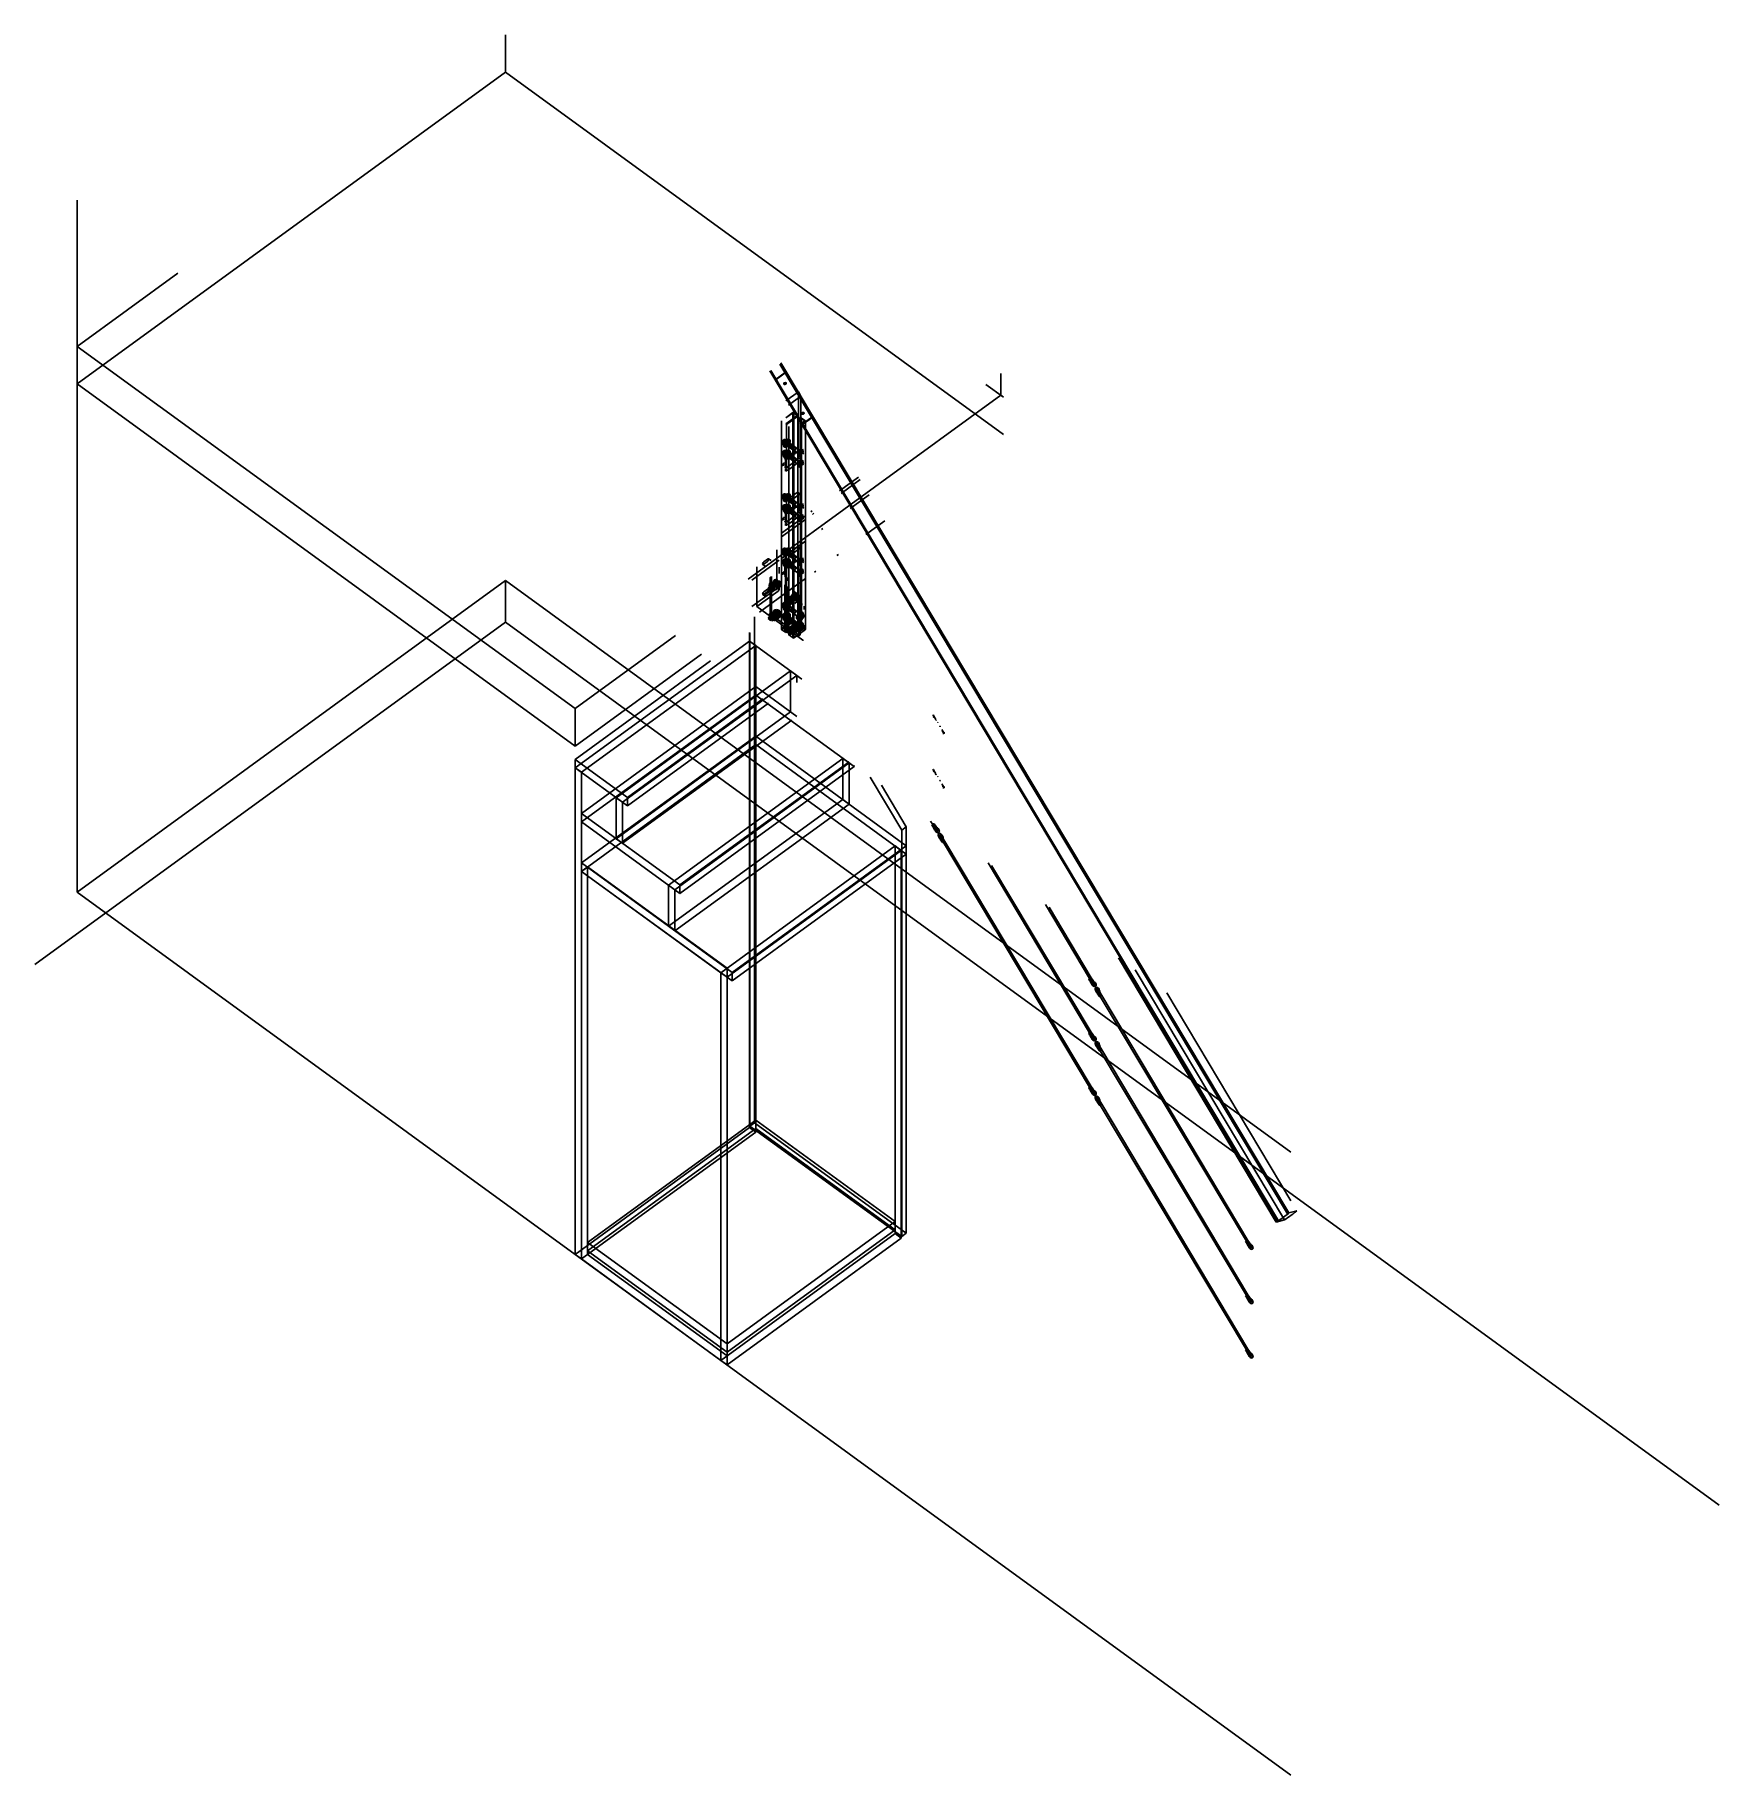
# Model space of a CAD drawing. Extents: x 0 to 478, y 0 to 494.
import ezdxf

# ---------------------------------------------------------------- set-up
doc = ezdxf.new("R2010")
doc.units = 0
doc.layers.get('0').update_dxf_attribs({"linetype": 'CONTINUOUS'})

msp = doc.modelspace()

# ---------------------------------------------------------------- linework, layer by layer
at = {"color": 253}
for p, q in [((133.75, 483.789), (133.75, 494.422)), ((12.127, 395.295), (133.75, 483.789)), ((275.171, 380.887), (133.75, 483.789)), ((12.127, 447.435), (12.127, 250.892)), ((12.127, 405.927), (40.652, 426.681)), ((12.127, 395.295), (12.127, 405.927)), ((12.127, 405.927), (153.548, 303.028)), ((355.858, 159.511), (211.707, 400.911)), ((356.154, 159.589), (211.946, 401.084)), ((356.21, 159.767), (212.003, 401.264)), ((353.028, 157.452), (208.821, 398.949)), ((353.325, 157.532), (209.119, 399.027)), ((213.154, 398.487), (210.324, 396.43)), ((210.324, 396.43), (210.621, 396.508)), ((217.915, 383.72), (210.324, 396.43)), ((213.45, 398.568), (210.621, 396.508)), ((210.621, 396.508), (218.211, 383.801)), ((213.236, 395.661), (212.94, 395.584)), ((213.154, 398.487), (213.45, 398.568)), ((220.743, 385.78), (213.154, 398.487)), ((213.45, 398.568), (221.039, 385.858)), ((274.464, 392.035), (274.464, 398.209)), ((153.548, 292.395), (12.127, 395.295)), ((274.464, 392.035), (202.692, 339.815)), ((213.365, 395.178), (213.068, 395.101)), ((216.947, 392.98), (213.413, 390.412)), ((217.656, 391.799), (214.12, 389.227)), ((216.947, 392.98), (217.656, 391.799)), ((216.947, 374.304), (216.947, 392.98)), ((217.656, 391.799), (217.656, 373.789)), ((270.221, 395.122), (275.171, 391.52)), ((275.171, 391.52), (274.464, 392.035)), ((215.533, 387.135), (213.413, 385.59)), ((215.393, 387.1), (213.413, 385.66)), ((216.665, 386.309), (213.413, 383.942)), ((216.807, 386.073), (213.553, 383.702)), ((215.533, 387.135), (215.393, 387.1)), ((215.393, 328.035), (215.393, 387.1)), ((215.393, 387.1), (215.675, 387.1)), ((215.533, 387.135), (215.675, 387.1)), ((215.533, 387.135), (216.665, 386.309)), ((215.675, 328.035), (215.675, 387.1)), ((215.675, 387.1), (216.807, 386.274)), ((216.665, 386.309), (216.807, 386.274)), ((216.665, 386.309), (216.807, 386.073)), ((216.807, 327.212), (216.807, 386.274)), ((216.807, 386.073), (216.807, 386.274)), ((216.807, 327.006), (216.807, 386.073)), ((220.743, 385.78), (217.915, 383.72)), ((218.295, 387.188), (217.999, 387.11)), ((218.424, 386.704), (218.128, 386.627)), ((221.039, 385.858), (218.211, 383.801)), ((221.039, 385.858), (220.743, 385.78)), ((212.139, 325.669), (212.139, 384.732)), ((213.553, 383.702), (213.413, 383.942)), ((213.413, 383.702), (213.553, 383.702)), ((213.553, 371.63), (213.553, 383.702)), ((214.261, 324.124), (214.261, 383.187)), ((217.514, 385.554), (216.676, 384.944)), ((217.656, 385.59), (216.703, 384.898)), ((218.787, 384.768), (217.39, 383.752)), ((217.656, 385.59), (217.514, 385.554)), ((217.514, 326.492), (217.514, 385.554)), ((217.514, 385.554), (217.796, 385.554)), ((218.928, 384.528), (217.532, 383.512)), ((218.787, 384.768), (217.656, 385.59)), ((217.656, 385.59), (217.796, 385.554)), ((218.928, 384.732), (217.796, 385.554)), ((217.796, 326.492), (217.796, 385.554)), ((218.211, 383.801), (217.915, 383.72)), ((218.787, 384.768), (218.928, 384.528)), ((218.787, 384.768), (218.928, 384.732)), ((218.928, 384.528), (218.928, 384.732)), ((218.928, 325.669), (218.928, 384.732)), ((218.928, 381.173), (218.928, 384.528)), ((214.321, 377.313), (212.483, 378.65)), ((212.6, 378.647), (213.201, 379.42)), ((212.6, 378.647), (213.024, 378.337)), ((212.6, 378.647), (212.6, 377.973)), ((213.201, 378.072), (212.6, 377.973)), ((212.6, 377.973), (213.024, 377.666)), ((212.6, 375.56), (213.201, 376.333)), ((213.031, 377.324), (212.889, 377.43)), ((213.33, 378.033), (212.906, 378.344)), ((213.024, 378.337), (213.625, 379.113)), ((213.024, 378.337), (213.024, 377.666)), ((213.625, 377.765), (213.024, 377.666)), ((213.024, 375.25), (213.625, 376.022)), ((214.909, 378.121), (213.07, 379.462)), ((214.909, 375.035), (213.07, 376.375)), ((213.801, 379.522), (213.201, 379.42)), ((213.201, 379.42), (213.625, 379.113)), ((213.201, 378.072), (213.801, 378.848)), ((213.201, 378.072), (213.625, 377.765)), ((213.801, 376.435), (213.201, 376.333)), ((213.201, 376.333), (213.625, 376.022)), ((213.201, 374.985), (213.801, 375.761)), ((213.472, 377.931), (213.33, 378.033)), ((213.472, 377.931), (214.886, 376.904)), ((213.918, 378.841), (213.494, 379.151)), ((213.918, 375.754), (213.494, 376.065)), ((216.045, 376.188), (213.619, 374.421)), ((213.619, 374.421), (215.69, 375.931)), ((214.226, 379.211), (213.625, 379.113)), ((213.625, 377.765), (214.226, 378.541)), ((214.226, 376.125), (213.625, 376.022)), ((213.801, 379.522), (214.226, 379.211)), ((213.801, 379.522), (213.801, 378.848)), ((213.801, 378.848), (214.226, 378.541)), ((213.801, 376.435), (214.226, 376.125)), ((213.801, 376.435), (213.801, 375.761)), ((213.801, 375.761), (214.226, 375.451)), ((216.338, 375.782), (213.913, 374.019)), ((214.06, 378.739), (213.918, 378.841)), ((214.06, 375.652), (213.918, 375.754)), ((214.06, 378.739), (215.474, 377.712)), ((214.226, 379.211), (214.226, 378.541)), ((214.226, 376.125), (214.226, 375.451)), ((217.148, 375.253), (214.321, 377.313)), ((214.501, 379.345), (214.359, 379.451)), ((214.501, 376.259), (214.359, 376.364)), ((214.886, 376.904), (215.593, 376.389)), ((217.737, 376.065), (214.909, 378.121)), ((215.474, 377.712), (216.181, 377.197)), ((215.593, 376.389), (217.008, 375.359)), ((216.181, 377.197), (217.595, 376.167)), ((218.044, 375.761), (217.443, 374.985)), ((217.737, 376.065), (217.595, 376.167)), ((218.044, 375.761), (218.044, 376.435)), ((218.496, 375.43), (218.044, 375.761)), ((212.139, 373.888), (212.139, 374.392)), ((212.139, 371.941), (212.139, 372.77)), ((214.321, 374.227), (212.483, 375.564)), ((212.6, 375.56), (213.024, 375.25)), ((212.6, 375.56), (212.6, 374.886)), ((213.201, 374.985), (212.6, 374.886)), ((212.6, 374.886), (213.024, 374.576)), ((213.031, 374.237), (212.889, 374.34)), ((213.33, 374.946), (212.906, 375.253)), ((213.019, 373.987), (213.061, 374.015)), ((213.024, 375.25), (213.024, 374.576)), ((213.625, 374.678), (213.024, 374.576)), ((213.201, 374.985), (213.625, 374.678)), ((213.271, 371.263), (213.271, 374.17)), ((213.271, 370.519), (213.271, 371.038)), ((213.313, 373.581), (213.326, 373.588)), ((213.472, 374.844), (213.33, 374.946)), ((213.413, 373.655), (213.413, 374.273)), ((213.413, 372.921), (213.413, 373.239)), ((213.413, 371.733), (213.413, 372.159)), ((213.519, 371.655), (213.413, 371.733)), ((213.765, 371.648), (213.413, 371.733)), ((213.472, 374.844), (214.886, 373.814)), ((213.746, 370.699), (213.494, 371.122)), ((213.553, 370.523), (213.553, 371.263)), ((213.625, 374.678), (214.226, 375.451)), ((216.595, 373.705), (213.765, 371.648)), ((214.474, 371.133), (213.765, 371.648)), ((214.06, 375.652), (215.474, 374.625)), ((214.12, 374.167), (215.985, 375.525)), ((214.474, 371.133), (214.261, 371.186)), ((217.148, 372.166), (214.321, 374.227)), ((217.302, 373.189), (214.474, 371.133)), ((214.886, 373.814), (215.593, 373.302)), ((217.737, 372.978), (214.909, 375.035)), ((215.474, 374.625), (216.181, 374.11)), ((215.593, 373.302), (217.008, 372.272)), ((216.181, 374.11), (217.595, 373.08)), ((216.595, 373.705), (216.947, 374.304)), ((217.302, 373.189), (216.595, 373.705)), ((216.841, 374.886), (217.443, 374.985)), ((216.841, 371.8), (217.443, 371.898)), ((217.656, 373.789), (216.947, 374.304)), ((217.148, 375.253), (217.008, 375.359)), ((217.148, 372.166), (217.008, 372.272)), ((217.302, 373.189), (217.656, 373.789)), ((217.895, 374.657), (217.443, 374.985)), ((218.044, 372.674), (217.443, 371.898)), ((217.895, 371.57), (217.443, 371.898)), ((217.737, 372.978), (217.595, 373.08)), ((218.044, 372.674), (218.044, 373.348)), ((218.496, 372.343), (218.044, 372.674)), ((214.261, 369.341), (214.261, 370.314)), ((215.393, 367.446), (215.393, 368.42)), ((215.675, 366.974), (215.675, 367.947)), ((234.061, 368.812), (228.658, 364.882)), ((229.085, 364.162), (234.49, 368.095)), ((214.321, 361.879), (212.483, 363.216)), ((212.6, 363.209), (213.201, 363.986)), ((212.6, 363.209), (213.024, 362.902)), ((212.6, 363.209), (212.6, 362.539)), ((213.201, 362.638), (212.6, 362.539)), ((212.6, 362.539), (213.024, 362.229)), ((212.6, 360.123), (213.201, 360.899)), ((213.031, 361.89), (212.889, 361.992)), ((213.33, 362.599), (212.906, 362.906)), ((213.024, 362.902), (213.625, 363.675)), ((213.024, 362.902), (213.024, 362.229)), ((213.625, 362.331), (213.024, 362.229)), ((214.909, 362.687), (213.07, 364.024)), ((214.909, 359.601), (213.07, 360.938)), ((213.801, 364.084), (213.201, 363.986)), ((213.201, 363.986), (213.625, 363.675)), ((213.201, 362.638), (213.801, 363.411)), ((213.201, 362.638), (213.625, 362.331)), ((213.801, 360.997), (213.201, 360.899)), ((213.201, 360.899), (213.625, 360.588)), ((213.472, 362.497), (213.33, 362.599)), ((213.472, 362.497), (214.886, 361.467)), ((213.918, 363.407), (213.494, 363.717)), ((213.553, 356.196), (213.553, 362.028)), ((214.226, 363.777), (213.625, 363.675)), ((213.625, 362.331), (214.226, 363.104)), ((213.801, 364.084), (214.226, 363.777)), ((213.801, 364.084), (213.801, 363.411)), ((213.801, 363.411), (214.226, 363.104)), ((213.801, 360.997), (214.226, 360.691)), ((213.801, 360.997), (213.801, 360.324)), ((214.06, 363.305), (213.918, 363.407)), ((214.06, 363.305), (215.474, 362.275)), ((214.226, 363.777), (214.226, 363.104)), ((216.595, 364.444), (214.261, 362.747)), ((214.261, 362.028), (214.474, 361.872)), ((214.261, 361.513), (214.474, 361.872)), ((217.148, 359.819), (214.321, 361.879)), ((214.501, 363.911), (214.359, 364.014)), ((214.501, 360.825), (214.359, 360.927)), ((214.474, 361.872), (217.302, 363.929)), ((214.886, 361.467), (215.593, 360.952)), ((217.737, 360.631), (214.909, 362.687)), ((215.474, 362.275), (216.181, 361.759)), ((215.593, 360.952), (217.008, 359.922)), ((216.181, 361.759), (217.595, 360.733)), ((217.302, 363.929), (216.595, 364.444)), ((216.947, 364.359), (216.595, 364.444)), ((217.656, 363.844), (216.947, 364.359)), ((216.947, 358.87), (216.947, 364.359)), ((217.656, 363.844), (217.302, 363.929)), ((217.656, 358.355), (217.656, 363.844)), ((218.044, 360.324), (218.044, 360.997)), ((218.928, 361.527), (218.928, 362.5)), ((231.655, 359.858), (237.06, 363.791)), ((231.655, 359.858), (237.06, 363.791)), ((212.139, 358.45), (212.139, 358.958)), ((218.928, 357.801), (212.139, 352.862)), ((212.139, 356.503), (212.139, 357.336)), ((212.139, 351.834), (218.928, 356.771)), ((214.321, 358.793), (212.483, 360.13)), ((212.6, 360.123), (213.024, 359.816)), ((212.6, 360.123), (212.6, 359.452)), ((213.201, 359.551), (212.6, 359.452)), ((212.6, 359.452), (213.024, 359.142)), ((213.031, 358.803), (212.889, 358.906)), ((213.33, 359.512), (212.906, 359.819)), ((213.019, 358.549), (213.061, 358.581)), ((213.024, 359.816), (213.625, 360.588)), ((213.024, 359.816), (213.024, 359.142)), ((213.625, 359.244), (213.024, 359.142)), ((213.201, 359.551), (213.801, 360.324)), ((213.201, 359.551), (213.625, 359.244)), ((213.271, 355.829), (213.271, 358.733)), ((213.313, 358.144), (213.326, 358.154)), ((213.472, 359.41), (213.33, 359.512)), ((213.413, 358.218), (213.413, 358.838)), ((213.413, 357.484), (213.413, 357.805)), ((213.413, 356.298), (213.413, 356.725)), ((213.413, 356.298), (213.765, 356.21)), ((213.413, 356.298), (213.519, 356.221)), ((213.472, 359.41), (214.886, 358.38)), ((213.918, 360.32), (213.494, 360.631)), ((216.045, 360.751), (213.619, 358.987)), ((213.619, 358.987), (215.69, 360.497)), ((214.226, 360.691), (213.625, 360.588)), ((213.625, 359.244), (214.226, 360.017)), ((216.595, 358.271), (213.765, 356.21)), ((213.765, 356.21), (214.474, 355.699)), ((213.801, 360.324), (214.226, 360.017)), ((216.338, 360.348), (213.913, 358.581)), ((214.06, 360.218), (213.918, 360.32)), ((214.06, 360.218), (215.474, 359.191)), ((214.12, 358.733), (215.985, 360.091)), ((214.226, 360.691), (214.226, 360.017)), ((217.148, 356.732), (214.321, 358.793)), ((214.474, 355.699), (217.302, 357.755)), ((214.886, 358.38), (215.593, 357.865)), ((217.737, 357.544), (214.909, 359.601)), ((215.474, 359.191), (216.181, 358.673)), ((215.593, 357.865), (217.008, 356.835)), ((216.181, 358.673), (217.595, 357.646)), ((216.947, 358.87), (216.595, 358.271)), ((217.302, 357.755), (216.595, 358.271)), ((216.841, 359.452), (217.443, 359.551)), ((216.841, 356.366), (217.443, 356.464)), ((217.656, 358.355), (216.947, 358.87)), ((217.148, 359.819), (217.008, 359.922)), ((217.148, 356.732), (217.008, 356.835)), ((217.656, 358.355), (217.302, 357.755)), ((218.044, 360.324), (217.443, 359.551)), ((217.895, 359.223), (217.443, 359.551)), ((218.044, 357.237), (217.443, 356.464)), ((217.895, 356.136), (217.443, 356.464)), ((217.737, 360.631), (217.595, 360.733)), ((217.737, 357.544), (217.595, 357.646)), ((218.496, 359.996), (218.044, 360.324)), ((218.044, 357.237), (218.044, 357.911)), ((218.496, 356.909), (218.044, 357.237)), ((220.884, 359.223), (220.478, 358.93)), ((220.906, 358.211), (221.313, 358.507)), ((236.081, 352.447), (241.486, 356.38)), ((213.271, 355.085), (213.271, 355.6)), ((213.746, 355.265), (213.494, 355.688)), ((213.553, 355.088), (213.553, 355.829)), ((214.261, 355.752), (214.474, 355.699)), ((214.261, 353.907), (214.261, 354.88)), ((215.393, 352.012), (215.393, 352.986)), ((215.675, 351.537), (215.675, 352.513)), ((223.477, 353.907), (223.883, 354.203)), ((223.477, 353.907), (223.883, 354.203)), ((210.823, 337.498), (210.823, 348.131)), ((212.139, 345.66), (218.928, 350.599)), ((212.139, 345.66), (218.928, 350.599)), ((214.321, 346.444), (212.483, 347.781)), ((212.6, 347.777), (213.201, 348.55)), ((212.6, 347.777), (213.024, 347.468)), ((212.6, 347.777), (212.6, 347.103)), ((213.201, 347.205), (212.6, 347.103)), ((212.6, 347.103), (213.024, 346.794)), ((213.031, 346.455), (212.889, 346.557)), ((213.33, 347.165), (212.906, 347.474)), ((213.024, 347.468), (213.625, 348.241)), ((213.024, 347.468), (213.024, 346.794)), ((213.625, 346.895), (213.024, 346.794)), ((214.909, 347.253), (213.07, 348.59)), ((213.801, 348.652), (213.201, 348.55)), ((213.201, 348.55), (213.625, 348.241)), ((213.201, 347.205), (213.801, 347.978)), ((213.201, 347.205), (213.625, 346.895)), ((213.271, 325.017), (213.271, 346.454)), ((213.472, 347.062), (213.33, 347.165)), ((213.472, 347.062), (214.886, 346.032)), ((213.918, 347.973), (213.494, 348.281)), ((213.553, 324.811), (213.553, 346.797)), ((214.226, 348.342), (213.625, 348.241)), ((213.625, 346.895), (214.226, 347.67)), ((213.801, 348.652), (214.226, 348.342)), ((213.801, 348.652), (213.801, 347.978)), ((213.801, 347.978), (214.226, 347.67)), ((214.06, 347.871), (213.918, 347.973)), ((214.06, 347.871), (215.474, 346.841)), ((214.226, 348.342), (214.226, 347.67)), ((216.595, 349.01), (214.261, 347.311)), ((214.261, 346.283), (217.302, 348.495)), ((217.148, 344.387), (214.321, 346.444)), ((214.501, 348.477), (214.359, 348.579)), ((217.737, 345.194), (214.909, 347.253)), ((215.474, 346.841), (216.181, 346.327)), ((216.181, 346.327), (217.595, 345.298)), ((217.302, 348.495), (216.595, 349.01)), ((216.947, 348.923), (216.595, 349.01)), ((217.656, 348.409), (216.947, 348.923)), ((216.947, 328.001), (216.947, 348.923)), ((217.656, 348.409), (217.302, 348.495)), ((217.656, 348.222), (217.656, 348.409)), ((218.928, 346.09), (218.928, 347.066)), ((227.903, 346.495), (228.309, 346.79)), ((203.752, 339.557), (211.53, 345.216)), ((203.752, 339.557), (211.53, 345.216)), ((205.166, 332.011), (205.166, 343.33)), ((206.817, 343.997), (207.524, 343.483)), ((208.172, 345.517), (207.111, 344.745)), ((208.172, 344.831), (207.111, 344.059)), ((208.467, 345.578), (209.174, 345.064)), ((211.53, 341.438), (211.53, 343.233)), ((212.139, 343.017), (212.139, 343.522)), ((212.139, 341.07), (212.139, 341.901)), ((214.321, 343.358), (212.483, 344.694)), ((212.6, 344.69), (213.201, 345.463)), ((212.6, 344.69), (213.024, 344.381)), ((212.6, 344.69), (212.6, 344.016)), ((213.201, 344.118), (212.6, 344.016)), ((212.6, 344.016), (213.024, 343.708)), ((213.031, 343.368), (212.889, 343.47)), ((213.33, 344.078), (212.906, 344.387)), ((213.019, 343.115), (213.061, 343.147)), ((213.024, 344.381), (213.625, 345.156)), ((213.024, 344.381), (213.024, 343.708)), ((213.625, 343.808), (213.024, 343.708)), ((213.058, 341.012), (213.058, 343.148)), ((214.909, 344.165), (213.07, 345.503)), ((213.801, 345.565), (213.201, 345.463)), ((213.201, 345.463), (213.625, 345.156)), ((213.201, 344.118), (213.801, 344.891)), ((213.201, 344.118), (213.625, 343.808)), ((216.045, 345.317), (213.265, 343.294)), ((213.265, 343.294), (215.69, 345.059)), ((213.313, 342.711), (213.326, 342.721)), ((213.472, 343.975), (213.33, 344.078)), ((213.472, 343.975), (214.886, 342.946)), ((213.918, 344.887), (213.494, 345.194)), ((216.338, 344.912), (213.56, 342.89)), ((214.226, 345.255), (213.625, 345.156)), ((213.625, 343.808), (214.226, 344.583)), ((213.765, 343.04), (215.985, 344.656)), ((213.801, 345.565), (214.226, 345.255)), ((213.801, 345.565), (213.801, 344.891)), ((213.801, 344.891), (214.226, 344.583)), ((214.06, 344.784), (213.918, 344.887)), ((214.06, 344.784), (215.474, 343.754)), ((214.226, 345.255), (214.226, 344.583)), ((217.148, 341.3), (214.321, 343.358)), ((214.501, 345.39), (214.359, 345.492)), ((214.886, 346.032), (215.593, 345.518)), ((214.886, 342.946), (215.593, 342.432)), ((217.737, 342.108), (214.909, 344.165)), ((215.474, 343.754), (216.181, 343.239)), ((215.593, 345.518), (217.008, 344.489)), ((215.593, 342.432), (217.008, 341.402)), ((216.181, 343.239), (217.595, 342.211)), ((216.841, 344.016), (217.443, 344.118)), ((217.148, 344.387), (217.008, 344.489)), ((217.148, 341.3), (217.008, 341.402)), ((218.044, 344.891), (217.443, 344.118)), ((217.895, 343.788), (217.443, 344.118)), ((218.044, 341.805), (217.443, 341.03)), ((217.737, 345.194), (217.595, 345.298)), ((217.737, 342.108), (217.595, 342.211)), ((217.656, 327.487), (217.656, 345.937)), ((218.044, 344.891), (218.044, 345.565)), ((218.496, 344.562), (218.044, 344.891)), ((218.044, 341.805), (218.044, 342.477)), ((218.496, 341.475), (218.044, 341.805)), ((221.477, 341.821), (221.883, 342.116)), ((12.127, 250.892), (133.75, 339.386)), ((356.842, 177.061), (133.75, 339.386)), ((133.75, 339.386), (133.75, 327.579)), ((203.752, 332.011), (210.47, 336.899)), ((211.177, 336.385), (205.166, 332.011)), ((205.873, 330.467), (218.928, 339.966)), ((208.172, 336.941), (207.111, 336.17)), ((208.172, 336.255), (207.111, 335.484)), ((207.818, 335.656), (208.879, 336.427)), ((208.461, 337.371), (208.886, 337.68)), ((208.461, 337.451), (208.461, 337.371)), ((209.036, 336.633), (208.461, 337.371)), ((208.467, 337.002), (209.174, 336.488)), ((210.607, 339.012), (208.769, 337.676)), ((209.193, 337.983), (208.769, 337.676)), ((208.886, 338.354), (208.886, 337.68)), ((209.487, 336.907), (208.886, 337.68)), ((209.159, 340.425), (208.922, 340.254)), ((209.276, 340.341), (208.922, 340.254)), ((208.922, 329.621), (208.922, 340.254)), ((209.645, 338.89), (208.938, 338.375)), ((209.064, 336.597), (209.487, 336.907)), ((209.335, 338.086), (209.193, 337.983)), ((209.233, 338.314), (210.293, 337.542)), ((209.233, 337.628), (210.293, 336.856)), ((209.346, 329.93), (209.346, 340.563)), ((211.195, 338.205), (209.357, 336.867)), ((209.781, 337.175), (209.357, 336.867)), ((209.487, 336.907), (210.089, 336.805)), ((209.924, 337.278), (209.781, 337.175)), ((211.001, 338.056), (209.94, 338.828)), ((211.001, 337.37), (209.94, 338.142)), ((210.166, 339.619), (210.024, 339.517)), ((210.042, 338.601), (210.467, 338.909)), ((210.753, 339.711), (210.301, 339.382)), ((210.301, 338.709), (210.301, 339.382)), ((210.902, 339.281), (210.301, 339.382)), ((210.753, 339.039), (210.301, 338.709)), ((210.301, 338.709), (210.902, 337.935)), ((210.607, 339.012), (210.467, 338.909)), ((211.294, 337.308), (210.588, 336.794)), ((210.631, 337.792), (211.055, 338.1)), ((210.753, 339.039), (210.753, 339.711)), ((211.057, 339.66), (210.753, 339.711)), ((210.753, 339.039), (211.354, 338.264)), ((211.241, 339.528), (210.902, 339.281)), ((210.902, 339.281), (211.503, 338.508)), ((211.354, 338.264), (210.902, 337.935)), ((211.503, 337.834), (210.902, 337.935)), ((211.195, 338.205), (211.055, 338.102)), ((211.955, 338.164), (211.354, 338.264)), ((211.636, 337.597), (211.496, 337.494)), ((211.955, 338.836), (211.503, 338.508)), ((211.503, 337.834), (211.503, 338.508)), ((211.955, 338.164), (211.503, 337.834)), ((211.53, 336.984), (211.53, 339.383)), ((211.65, 339.23), (211.955, 338.836)), ((211.955, 338.164), (211.955, 338.836)), ((212.139, 325.909), (212.139, 338.873)), ((213.058, 340.585), (213.058, 340.683)), ((213.058, 326.886), (213.058, 338.205)), ((213.746, 339.828), (213.494, 340.253)), ((213.765, 339.299), (213.765, 340.275)), ((213.765, 326.372), (213.765, 337.691)), ((214.261, 338.471), (214.261, 339.447)), ((214.261, 324.154), (214.261, 337.33)), ((215.393, 336.576), (215.393, 337.552)), ((215.393, 323.541), (215.393, 336.507)), ((216.495, 335.705), (215.466, 336.454)), ((215.675, 323.336), (215.675, 337.078)), ((216.841, 340.929), (217.443, 341.03)), ((217.895, 340.701), (217.443, 341.03)), ((205.166, 332.011), (218.248, 322.493)), ((206.817, 335.423), (207.524, 334.907)), ((207.818, 334.97), (208.879, 335.741)), ((214.321, 331.009), (212.483, 332.347)), ((212.6, 332.341), (213.201, 333.116)), ((212.6, 332.341), (213.024, 332.033)), ((212.6, 332.341), (212.6, 331.669)), ((213.201, 331.77), (212.6, 331.669)), ((212.6, 331.669), (213.024, 331.36)), ((213.33, 331.73), (212.906, 332.038)), ((213.024, 332.033), (213.625, 332.807)), ((213.024, 332.033), (213.024, 331.36)), ((213.625, 331.461), (213.024, 331.36)), ((214.909, 331.818), (213.07, 333.156)), ((213.801, 333.217), (213.201, 333.116)), ((213.201, 333.116), (213.625, 332.807)), ((213.201, 331.77), (213.801, 332.543)), ((213.201, 331.77), (213.625, 331.461)), ((213.472, 331.626), (213.33, 331.73)), ((213.472, 331.626), (214.886, 330.598)), ((213.918, 332.539), (213.494, 332.847)), ((214.226, 332.908), (213.625, 332.807)), ((213.625, 331.461), (214.226, 332.234)), ((213.765, 333.513), (214.19, 333.822)), ((213.765, 333.593), (213.765, 333.513)), ((214.339, 332.774), (213.765, 333.513)), ((213.801, 333.217), (214.226, 332.908)), ((213.801, 333.217), (213.801, 332.543)), ((213.801, 332.543), (214.226, 332.234)), ((214.06, 332.435), (213.918, 332.539)), ((214.06, 332.435), (215.474, 331.406)), ((215.911, 335.154), (214.073, 333.816)), ((214.496, 334.125), (214.073, 333.816)), ((214.19, 334.495), (214.19, 333.822)), ((214.791, 333.047), (214.19, 333.822)), ((214.226, 332.908), (214.226, 332.234)), ((214.949, 335.03), (214.242, 334.516)), ((214.501, 333.042), (214.359, 333.145)), ((214.366, 332.738), (214.791, 333.047)), ((214.638, 334.228), (214.496, 334.125)), ((214.536, 334.456), (215.597, 333.684)), ((214.536, 333.769), (215.597, 332.998)), ((216.499, 334.345), (214.661, 333.007)), ((215.084, 333.317), (214.661, 333.007)), ((214.791, 333.047), (215.392, 332.946)), ((217.737, 329.76), (214.909, 331.818)), ((215.226, 333.419), (215.084, 333.317)), ((216.304, 334.198), (215.243, 334.97)), ((216.304, 333.512), (215.243, 334.283)), ((215.469, 335.76), (215.328, 335.657)), ((215.346, 334.742), (215.771, 335.051)), ((215.474, 331.406), (216.181, 330.892)), ((216.056, 335.853), (215.604, 335.523)), ((215.604, 334.851), (215.604, 335.523)), ((216.204, 335.423), (215.604, 335.523)), ((216.056, 335.18), (215.604, 334.851)), ((215.604, 334.851), (216.204, 334.076)), ((215.911, 335.154), (215.769, 335.051)), ((216.597, 333.451), (215.89, 332.935)), ((215.935, 333.933), (216.359, 334.242)), ((216.056, 335.18), (216.056, 335.853)), ((216.446, 335.788), (216.056, 335.853)), ((216.056, 335.18), (216.658, 334.406)), ((216.118, 335.362), (217.147, 334.613)), ((216.118, 335.362), (216.701, 334.938)), ((216.543, 335.669), (216.204, 335.423)), ((216.204, 335.423), (216.805, 334.65)), ((216.658, 334.406), (216.204, 334.076)), ((216.805, 333.976), (216.204, 334.076)), ((216.499, 334.345), (216.358, 334.243)), ((217.259, 334.305), (216.658, 334.406)), ((216.701, 334.938), (216.877, 335.066)), ((217.054, 334.338), (216.701, 334.938)), ((216.94, 333.739), (216.799, 333.635)), ((217.259, 334.978), (216.805, 334.65)), ((216.805, 333.976), (216.805, 334.65)), ((217.259, 334.305), (216.805, 333.976)), ((216.953, 335.372), (217.259, 334.978)), ((217.054, 334.338), (217.289, 334.509)), ((217.054, 323.705), (217.054, 334.338)), ((217.541, 333.296), (217.204, 333.543)), ((217.259, 334.305), (217.259, 334.978)), ((217.478, 324.014), (217.478, 334.371)), ((217.895, 332.385), (217.895, 332.697)), ((218.602, 331.202), (218.602, 332.176)), ((218.928, 330.655), (218.928, 331.631)), ((133.75, 327.579), (0.076, 230.317)), ((478.465, 76.761), (133.75, 327.579)), ((204.459, 329.095), (204.459, 185.379)), ((209.285, 327.986), (208.358, 328.661)), ((208.461, 328.796), (208.886, 329.105)), ((208.461, 328.877), (208.461, 328.796)), ((209.036, 328.057), (208.461, 328.796)), ((210.607, 330.438), (208.769, 329.1)), ((209.193, 329.409), (208.769, 329.1)), ((208.886, 329.778), (208.886, 329.105)), ((209.487, 328.331), (208.886, 329.105)), ((208.922, 329.621), (209.346, 329.93)), ((209.276, 329.022), (208.922, 329.621)), ((209.645, 330.314), (208.938, 329.8)), ((209.064, 328.023), (209.487, 328.331)), ((209.335, 329.512), (209.193, 329.409)), ((209.233, 329.738), (210.293, 328.967)), ((209.233, 329.052), (210.293, 328.281)), ((209.276, 329.022), (209.7, 329.33)), ((215.742, 324.316), (209.276, 329.022)), ((209.7, 329.33), (209.346, 329.93)), ((211.195, 329.63), (209.357, 328.291)), ((209.781, 328.6), (209.357, 328.291)), ((209.487, 328.331), (210.089, 328.231)), ((209.7, 329.33), (213.058, 326.886)), ((209.924, 328.704), (209.781, 328.6)), ((211.001, 329.481), (209.94, 330.252)), ((211.001, 328.796), (209.94, 329.567)), ((210.166, 331.045), (210.024, 330.942)), ((210.042, 330.026), (210.467, 330.335)), ((210.753, 331.137), (210.301, 330.808)), ((210.301, 330.134), (210.301, 330.808)), ((210.902, 330.707), (210.301, 330.808)), ((210.753, 330.463), (210.301, 330.134)), ((210.301, 330.134), (210.902, 329.361)), ((210.607, 330.438), (210.467, 330.335)), ((211.294, 328.734), (210.588, 328.22)), ((210.631, 329.218), (211.055, 329.526)), ((210.753, 330.463), (210.753, 331.137)), ((211.354, 331.036), (210.753, 331.137)), ((210.753, 330.463), (211.354, 329.689)), ((211.354, 331.036), (210.902, 330.707)), ((210.902, 330.707), (211.503, 329.933)), ((211.354, 329.689), (210.902, 329.361)), ((211.503, 329.26), (210.902, 329.361)), ((211.195, 329.63), (211.055, 329.526)), ((211.354, 331.036), (211.955, 330.262)), ((211.955, 329.588), (211.354, 329.689)), ((211.636, 329.023), (211.496, 328.92)), ((211.955, 330.262), (211.503, 329.933)), ((211.503, 329.26), (211.503, 329.933)), ((211.955, 329.588), (211.503, 329.26)), ((211.955, 329.588), (211.955, 330.262)), ((215.393, 328.035), (212.139, 325.669)), ((215.533, 327.795), (212.281, 325.428)), ((214.321, 327.922), (212.483, 329.26)), ((212.6, 329.255), (213.201, 330.029)), ((212.6, 329.255), (213.024, 328.946)), ((212.6, 329.255), (212.6, 328.582)), ((213.201, 328.683), (212.6, 328.582)), ((212.6, 328.582), (213.024, 328.273)), ((213.031, 331.02), (212.889, 331.123)), ((213.031, 327.933), (212.889, 328.036)), ((213.33, 328.643), (212.906, 328.952)), ((213.024, 328.946), (213.625, 329.721)), ((213.024, 328.946), (213.024, 328.273)), ((213.625, 328.374), (213.024, 328.273)), ((213.058, 326.886), (213.765, 326.372)), ((213.058, 325.239), (213.058, 326.886)), ((214.909, 328.731), (213.07, 330.069)), ((213.801, 330.13), (213.201, 330.029)), ((213.201, 330.029), (213.625, 329.721)), ((213.201, 328.683), (213.801, 329.456)), ((213.201, 328.683), (213.625, 328.374)), ((213.472, 328.539), (213.33, 328.643)), ((216.595, 327.401), (213.413, 325.085)), ((216.665, 326.971), (213.413, 324.605)), ((213.472, 328.539), (214.886, 327.51)), ((213.918, 329.452), (213.494, 329.76)), ((214.226, 329.821), (213.625, 329.721)), ((213.625, 328.374), (214.226, 329.147)), ((216.807, 327.006), (213.672, 324.725)), ((213.765, 326.372), (217.125, 323.927)), ((213.765, 324.656), (213.765, 326.372)), ((213.801, 330.13), (214.226, 329.821)), ((213.801, 330.13), (213.801, 329.456)), ((213.801, 329.456), (214.226, 329.147)), ((214.06, 329.348), (213.918, 329.452)), ((214.06, 329.348), (215.474, 328.319)), ((215.911, 326.578), (214.073, 325.242)), ((214.12, 324.571), (217.302, 326.886)), ((214.226, 329.821), (214.226, 329.147)), ((214.949, 326.456), (214.242, 325.941)), ((217.514, 326.492), (214.261, 324.124)), ((217.148, 328.952), (214.321, 331.009)), ((217.148, 325.865), (214.321, 327.922)), ((214.501, 329.955), (214.359, 330.058)), ((214.886, 330.598), (215.593, 330.083)), ((214.886, 327.51), (215.593, 326.996)), ((217.737, 326.674), (214.909, 328.731)), ((216.304, 325.622), (215.243, 326.394)), ((215.469, 327.185), (215.328, 327.083)), ((215.346, 326.166), (215.771, 326.475)), ((215.393, 328.035), (215.675, 328.035)), ((215.533, 327.795), (215.393, 328.035)), ((215.474, 328.319), (216.181, 327.805)), ((215.533, 327.795), (215.675, 328.035)), ((215.533, 327.795), (216.665, 326.971)), ((215.593, 330.083), (217.008, 329.053)), ((215.593, 326.996), (217.008, 325.967)), ((216.056, 327.279), (215.604, 326.949)), ((215.604, 326.275), (215.604, 326.949)), ((216.204, 326.849), (215.604, 326.949)), ((216.056, 326.605), (215.604, 326.275)), ((215.604, 326.275), (216.204, 325.501)), ((215.675, 328.035), (216.807, 327.212)), ((215.911, 326.578), (215.769, 326.476)), ((216.056, 326.605), (216.056, 327.279)), ((216.658, 327.178), (216.056, 327.279)), ((216.056, 326.605), (216.658, 325.83)), ((216.181, 330.892), (217.595, 329.862)), ((216.181, 327.805), (217.595, 326.776)), ((216.658, 327.178), (216.204, 326.849)), ((216.204, 326.849), (216.805, 326.074)), ((216.708, 328.345), (216.566, 328.447)), ((216.595, 327.401), (216.947, 328.001)), ((217.302, 326.886), (216.595, 327.401)), ((216.658, 327.178), (217.259, 326.403)), ((216.665, 326.971), (216.807, 327.212)), ((216.665, 326.971), (216.807, 327.006)), ((217.259, 326.403), (216.805, 326.074)), ((216.807, 327.006), (216.807, 327.212)), ((217.443, 330.029), (216.841, 329.255)), ((216.841, 328.582), (216.841, 329.255)), ((217.295, 328.925), (216.841, 329.255)), ((216.841, 328.582), (217.443, 328.683)), ((217.295, 328.253), (216.841, 328.582)), ((217.443, 326.942), (216.841, 326.168)), ((217.656, 327.487), (216.947, 328.001)), ((217.148, 328.952), (217.008, 329.053)), ((217.259, 325.73), (217.259, 326.403)), ((217.895, 329.7), (217.295, 328.925)), ((217.295, 328.253), (217.295, 328.925)), ((217.295, 328.253), (217.895, 328.354)), ((217.895, 326.613), (217.295, 325.839)), ((217.302, 326.886), (217.656, 327.487)), ((217.443, 330.029), (218.044, 330.13)), ((217.895, 329.7), (217.443, 330.029)), ((218.044, 329.456), (217.443, 328.683)), ((217.895, 328.354), (217.443, 328.683)), ((217.443, 326.942), (218.044, 327.043)), ((217.895, 326.613), (217.443, 326.942)), ((218.044, 326.369), (217.443, 325.596)), ((217.514, 326.492), (217.796, 326.492)), ((217.656, 326.252), (217.514, 326.492)), ((217.737, 329.76), (217.595, 329.862)), ((217.737, 326.674), (217.595, 326.776)), ((217.656, 326.252), (217.796, 326.492)), ((218.928, 325.669), (217.796, 326.492)), ((217.895, 329.7), (218.496, 329.8)), ((218.496, 329.126), (217.895, 328.354)), ((217.895, 326.613), (218.496, 326.713)), ((218.178, 330.367), (218.037, 330.469)), ((218.178, 327.28), (218.037, 327.382)), ((218.044, 329.456), (218.044, 330.13)), ((218.496, 329.8), (218.044, 330.13)), ((218.496, 329.126), (218.044, 329.456)), ((218.044, 326.369), (218.044, 327.043)), ((218.496, 326.713), (218.044, 327.043)), ((218.496, 326.04), (218.044, 326.369)), ((218.496, 329.126), (218.496, 329.8)), ((218.496, 326.04), (218.496, 326.713)), ((153.548, 303.028), (182.073, 323.783)), ((203.046, 322.235), (153.548, 286.221)), ((203.046, 322.235), (153.548, 286.221)), ((203.046, 324.637), (203.046, 322.235)), ((203.046, 322.235), (217.895, 311.431)), ((203.046, 322.235), (203.046, 184.008)), ((204.814, 320.949), (203.046, 322.235)), ((203.188, 324.534), (203.188, 184.453)), ((212.281, 325.428), (212.139, 325.669)), ((212.139, 325.669), (212.139, 325.462)), ((212.281, 325.428), (212.139, 325.462)), ((212.281, 325.428), (213.413, 324.605)), ((213.058, 325.171), (213.413, 325.085)), ((213.413, 325.085), (214.12, 324.571)), ((214.588, 324.127), (213.661, 324.802)), ((213.676, 324.722), (213.765, 324.656)), ((213.765, 324.937), (214.19, 325.246)), ((213.765, 325.019), (213.765, 324.937)), ((214.339, 324.199), (213.765, 324.937)), ((213.765, 324.656), (214.12, 324.571)), ((214.496, 325.55), (214.073, 325.242)), ((214.19, 325.92), (214.19, 325.246)), ((214.791, 324.473), (214.19, 325.246)), ((214.402, 323.885), (214.261, 324.124)), ((214.261, 324.124), (214.261, 323.919)), ((214.402, 323.885), (214.261, 323.919)), ((214.366, 324.164), (214.791, 324.473)), ((217.656, 326.252), (214.402, 323.885)), ((215.533, 323.062), (214.402, 323.885)), ((214.638, 325.652), (214.496, 325.55)), ((214.536, 325.88), (215.597, 325.108)), ((214.536, 325.194), (215.597, 324.422)), ((216.499, 325.771), (214.661, 324.433)), ((215.084, 324.741), (214.661, 324.433)), ((214.791, 324.473), (215.392, 324.372)), ((215.226, 324.845), (215.084, 324.741)), ((216.304, 324.936), (215.243, 325.709)), ((218.787, 325.428), (215.533, 323.062)), ((218.602, 325.225), (215.841, 323.216)), ((216.597, 324.875), (215.89, 324.361)), ((215.935, 325.359), (216.359, 325.668)), ((216.658, 325.83), (216.204, 325.501)), ((216.805, 325.4), (216.204, 325.501)), ((216.499, 325.771), (216.358, 325.668)), ((216.708, 325.258), (216.566, 325.36)), ((217.259, 325.73), (216.658, 325.83)), ((217.125, 323.927), (216.701, 323.619)), ((217.054, 323.705), (216.701, 323.619)), ((216.94, 325.165), (216.799, 325.061)), ((216.805, 325.4), (216.805, 326.074)), ((217.259, 325.73), (216.805, 325.4)), ((216.841, 325.494), (216.841, 326.168)), ((217.295, 325.839), (216.841, 326.168)), ((216.841, 325.494), (217.443, 325.596)), ((217.295, 325.165), (216.841, 325.494)), ((217.148, 325.865), (217.008, 325.967)), ((217.478, 324.014), (217.054, 323.705)), ((217.478, 324.014), (217.125, 323.927)), ((217.295, 325.165), (217.295, 325.839)), ((217.295, 325.165), (217.895, 325.267)), ((217.895, 325.267), (217.443, 325.596)), ((218.787, 325.428), (217.656, 326.252)), ((218.496, 326.04), (217.895, 325.267)), ((218.787, 325.428), (218.928, 325.669)), ((218.787, 325.428), (218.928, 325.462)), ((218.928, 325.462), (218.928, 325.669)), ((153.548, 292.395), (189.38, 318.466)), ((191.973, 316.58), (153.548, 288.622)), ((204.814, 320.949), (155.316, 284.934)), ((204.814, 182.721), (204.814, 320.949)), ((214.712, 313.746), (165.216, 277.731)), ((216.48, 312.461), (166.982, 276.445)), ((216.48, 312.461), (214.712, 313.746)), ((214.712, 313.746), (214.712, 302.084)), ((216.48, 310.402), (216.48, 312.461)), ((204.814, 309.287), (155.316, 273.273)), ((204.814, 306.886), (155.316, 270.871)), ((216.48, 300.798), (204.814, 309.287)), ((204.814, 309.287), (204.814, 306.886)), ((204.814, 306.886), (232.744, 286.565)), ((153.548, 303.028), (153.548, 292.395)), ((214.712, 302.084), (165.216, 266.07)), ((206.822, 305.776), (168.398, 277.818)), ((208.472, 304.575), (168.398, 275.416)), ((214.712, 302.084), (216.48, 300.798)), ((215.072, 299.773), (166.982, 264.783)), ((255.203, 300.546), (255.239, 300.486)), ((255.288, 301.13), (255.541, 300.707)), ((255.45, 300.612), (255.486, 300.551)), ((255.487, 300.551), (255.45, 300.612)), ((204.814, 295.224), (155.316, 259.211)), ((204.814, 292.824), (155.316, 256.808)), ((247.594, 264.097), (204.814, 295.224)), ((204.814, 295.224), (204.814, 292.824)), ((204.814, 292.824), (247.594, 261.696)), ((258.294, 296.096), (258.04, 296.521)), ((168.398, 277.818), (153.548, 288.622)), ((153.548, 288.622), (153.548, 286.221)), ((229.562, 288.879), (180.064, 252.864)), ((231.33, 287.593), (181.832, 251.577)), ((231.335, 287.94), (183.246, 252.95)), ((231.33, 287.593), (229.562, 288.879)), ((229.562, 288.879), (229.562, 277.217)), ((231.33, 275.932), (231.33, 287.593)), ((232.744, 286.565), (232.744, 286.915)), ((153.548, 286.221), (168.398, 275.416)), ((153.548, 286.221), (153.548, 147.993)), ((155.316, 284.934), (153.548, 286.221)), ((155.316, 146.707), (155.316, 284.934)), ((232.744, 286.565), (183.246, 250.549)), ((246.32, 268.486), (237.293, 283.604)), ((255.203, 285.111), (255.239, 285.052)), ((255.288, 285.696), (255.541, 285.272)), ((255.45, 285.177), (255.486, 285.116)), ((255.487, 285.117), (255.45, 285.177)), ((166.982, 276.445), (165.216, 277.731)), ((165.216, 277.731), (165.216, 266.07)), ((168.398, 275.416), (168.398, 277.818)), ((229.562, 277.217), (180.064, 241.202)), ((229.562, 277.217), (231.33, 275.932)), ((247.594, 269.412), (240.521, 281.256)), ((258.294, 280.661), (258.04, 281.085)), ((183.246, 252.95), (155.316, 273.273)), ((155.316, 273.273), (155.316, 270.871)), ((166.982, 264.783), (166.982, 276.445)), ((231.33, 275.932), (181.832, 239.916)), ((155.316, 270.871), (183.246, 250.549)), ((247.594, 269.412), (246.32, 268.486)), ((246.32, 153.07), (246.32, 268.486)), ((247.594, 153.996), (247.594, 269.412)), ((254.5, 271.085), (255.105, 270.071)), ((254.859, 270.004), (255.112, 269.582)), ((255.359, 269.646), (255.105, 270.071)), ((255.288, 270.261), (255.541, 269.838)), ((255.53, 270.335), (255.535, 270.327)), ((255.787, 269.903), (255.535, 270.327)), ((165.216, 266.07), (166.982, 264.783)), ((194.914, 227.996), (244.412, 264.011)), ((196.682, 226.711), (246.18, 262.726)), ((247.594, 264.097), (198.096, 228.083)), ((246.18, 262.726), (244.412, 264.011)), ((244.412, 264.011), (244.412, 153.909)), ((246.18, 152.623), (246.18, 262.726)), ((247.594, 261.696), (247.594, 264.097)), ((257.865, 264.971), (257.612, 265.394)), ((257.859, 265.46), (258.112, 265.037)), ((258.294, 265.227), (258.04, 265.65)), ((258.112, 265.037), (299.653, 195.468)), ((258.288, 265.716), (258.541, 265.293)), ((258.541, 265.293), (300.083, 195.726)), ((198.096, 228.083), (155.316, 259.211)), ((155.316, 259.211), (155.316, 256.808)), ((155.316, 256.808), (157.084, 258.095)), ((196.682, 229.284), (157.084, 258.095)), ((157.084, 258.095), (157.084, 147.993)), ((247.594, 261.696), (198.096, 225.681)), ((270.798, 259.226), (299.653, 210.903)), ((271.828, 258.477), (300.083, 211.16)), ((194.914, 227.996), (155.316, 256.808)), ((155.316, 256.808), (155.316, 146.707)), ((155.316, 256.808), (198.096, 225.681)), ((181.832, 251.577), (180.064, 252.864)), ((180.064, 252.864), (180.064, 241.202)), ((183.246, 250.549), (183.246, 252.95)), ((356.842, 0.076), (12.127, 250.892)), ((181.832, 239.916), (181.832, 251.577)), ((287.096, 247.367), (299.653, 226.339)), ((288.126, 246.618), (300.083, 226.595)), ((180.064, 241.202), (181.832, 239.916)), ((194.914, 227.996), (196.682, 229.284)), ((196.682, 226.711), (194.914, 227.996)), ((194.914, 227.996), (194.914, 117.894)), ((194.914, 117.894), (194.914, 227.996)), ((196.682, 119.181), (196.682, 229.284)), ((198.096, 225.681), (198.096, 228.083)), ((352.674, 157.196), (307.843, 232.271)), ((354.986, 157.81), (312.583, 228.823)), ((196.682, 116.608), (196.682, 226.711)), ((299.406, 226.272), (299.66, 225.849)), ((299.907, 225.914), (299.653, 226.339)), ((299.836, 226.529), (300.089, 226.106)), ((300.335, 226.17), (300.083, 226.595)), ((302.412, 221.239), (302.16, 221.662)), ((302.406, 221.728), (302.66, 221.303)), ((302.842, 221.495), (302.588, 221.918)), ((302.66, 221.303), (344.201, 151.736)), ((302.836, 221.984), (303.088, 221.56)), ((303.088, 221.56), (344.631, 151.992)), ((356.842, 163.2), (321.551, 222.297)), ((299.406, 210.837), (299.66, 210.414)), ((299.907, 210.48), (299.653, 210.903)), ((299.836, 211.093), (300.089, 210.67)), ((300.335, 210.736), (300.083, 211.16)), ((302.412, 205.803), (302.16, 206.228)), ((302.406, 206.292), (302.66, 205.869)), ((302.842, 206.059), (302.588, 206.484)), ((302.66, 205.869), (344.201, 136.302)), ((302.836, 206.549), (303.088, 206.126)), ((303.088, 206.126), (344.631, 136.558)), ((299.406, 195.403), (299.66, 194.979)), ((299.907, 195.045), (299.653, 195.468)), ((299.836, 195.659), (300.089, 195.235)), ((300.335, 195.301), (300.083, 195.726)), ((302.412, 190.369), (302.16, 190.792)), ((302.406, 190.858), (302.66, 190.434)), ((302.842, 190.625), (302.588, 191.049)), ((302.66, 190.434), (344.201, 120.866)), ((302.836, 191.115), (303.088, 190.69)), ((303.088, 190.69), (344.631, 121.123)), ((203.046, 184.008), (153.548, 147.993)), ((204.814, 186.151), (157.084, 151.423)), ((204.814, 183.75), (157.084, 149.023)), ((203.046, 184.008), (204.814, 182.721)), ((204.459, 185.379), (203.188, 184.453)), ((203.188, 184.453), (246.32, 153.07)), ((204.459, 185.379), (247.594, 153.996)), ((244.412, 157.339), (204.814, 186.151)), ((204.814, 186.151), (204.814, 183.75)), ((204.814, 183.75), (244.412, 154.938)), ((204.814, 182.721), (155.316, 146.707)), ((353.325, 157.532), (356.154, 159.589)), ((355.858, 159.511), (356.21, 159.767)), ((356.154, 159.589), (355.858, 159.511)), ((356.21, 159.767), (358.525, 160.383)), ((194.914, 117.894), (244.412, 153.909)), ((244.412, 157.339), (196.682, 122.611)), ((244.412, 154.938), (196.682, 120.21)), ((244.412, 154.938), (244.412, 157.339)), ((244.412, 153.909), (246.18, 152.623)), ((247.594, 153.996), (246.32, 153.07)), ((354.986, 157.81), (352.674, 157.196)), ((352.674, 157.196), (353.028, 157.452)), ((353.028, 157.452), (353.325, 157.532)), ((196.682, 122.611), (157.084, 151.423)), ((157.084, 151.423), (157.084, 149.023)), ((157.084, 149.023), (196.682, 120.21)), ((196.682, 116.608), (246.18, 152.623)), ((343.954, 151.671), (344.206, 151.246)), ((344.454, 151.313), (344.201, 151.736)), ((344.384, 151.927), (344.636, 151.503)), ((344.884, 151.569), (344.631, 151.992)), ((153.548, 147.993), (155.316, 146.707)), ((155.316, 146.707), (157.084, 147.993)), ((155.316, 146.707), (194.914, 117.894)), ((157.084, 147.993), (196.682, 119.181)), ((343.954, 136.236), (344.206, 135.812)), ((344.454, 135.877), (344.201, 136.302)), ((344.384, 136.492), (344.636, 136.069)), ((344.884, 136.135), (344.631, 136.558)), ((194.914, 117.894), (196.682, 119.181)), ((196.682, 120.21), (196.682, 122.611)), ((343.954, 120.8), (344.206, 120.377)), ((344.454, 120.442), (344.201, 120.866)), ((344.384, 121.058), (344.636, 120.633)), ((344.884, 120.7), (344.631, 121.123)), ((194.914, 117.894), (196.682, 116.608))]:
    msp.add_line(p, q, dxfattribs=at)
for points in [[(212.798, 395.439), (212.82, 395.513), (212.872, 395.566), (212.94, 395.584)], [(212.94, 395.584), (213.055, 395.616), (213.175, 395.531), (213.211, 395.397)], [(213.123, 395.291), (213.083, 395.358), (213.072, 395.443), (213.094, 395.517)], [(213.094, 395.517), (213.116, 395.591), (213.169, 395.644), (213.236, 395.661)], [(213.236, 395.661), (213.35, 395.693), (213.472, 395.609), (213.508, 395.474)], [(212.827, 395.213), (212.787, 395.28), (212.776, 395.365), (212.798, 395.439)], [(213.068, 395.101), (212.979, 395.076), (212.882, 395.122), (212.827, 395.213)], [(213.211, 395.397), (213.247, 395.263), (213.183, 395.129), (213.068, 395.101)], [(213.365, 395.178), (213.275, 395.157), (213.178, 395.199), (213.123, 395.291)], [(213.508, 395.474), (213.543, 395.34), (213.479, 395.21), (213.365, 395.178)], [(217.887, 386.74), (217.846, 386.807), (217.835, 386.891), (217.858, 386.965)], [(217.858, 386.965), (217.88, 387.036), (217.933, 387.092), (217.999, 387.11)], [(218.128, 386.627), (218.039, 386.602), (217.941, 386.648), (217.887, 386.74)], [(217.999, 387.11), (218.114, 387.138), (218.236, 387.057), (218.272, 386.923)], [(218.272, 386.923), (218.307, 386.789), (218.243, 386.659), (218.128, 386.627)], [(218.184, 386.817), (218.142, 386.888), (218.131, 386.969), (218.155, 387.043)], [(218.155, 387.043), (218.176, 387.117), (218.229, 387.17), (218.295, 387.188)], [(218.424, 386.704), (218.335, 386.683), (218.237, 386.726), (218.184, 386.817)], [(218.295, 387.188), (218.411, 387.219), (218.532, 387.135), (218.568, 387.001)], [(218.568, 387.001), (218.604, 386.87), (218.539, 386.736), (218.424, 386.704)], [(212.483, 378.65), (212.374, 378.732), (212.418, 378.975), (212.58, 379.197)], [(212.483, 375.564), (212.374, 375.645), (212.418, 375.888), (212.58, 376.111)], [(212.878, 378.802), (212.729, 378.65), (212.568, 378.587), (212.483, 378.65)], [(212.878, 375.715), (212.729, 375.564), (212.568, 375.5), (212.483, 375.564)], [(212.58, 379.197), (212.743, 379.423), (212.962, 379.539), (213.07, 379.462)], [(212.58, 376.111), (212.743, 376.333), (212.962, 376.453), (213.07, 376.375)], [(213.134, 378.795), (212.728, 378.238), (212.619, 377.624), (212.889, 377.43)], [(213.134, 375.708), (212.728, 375.147), (212.619, 374.537), (212.889, 374.34)], [(213.276, 378.693), (212.87, 378.135), (212.76, 377.522), (213.031, 377.324)], [(213.005, 378.89), (212.842, 378.668), (212.798, 378.421), (212.906, 378.344)], [(213.005, 375.804), (212.842, 375.581), (212.798, 375.334), (212.906, 375.253)], [(213.13, 379.314), (213.13, 379.162), (213.028, 378.954), (212.878, 378.802)], [(213.13, 376.227), (213.13, 376.075), (213.028, 375.867), (212.878, 375.715)], [(212.889, 377.43), (213.105, 377.271), (213.508, 377.423), (213.881, 377.804)], [(212.906, 378.344), (212.992, 378.28), (213.154, 378.34), (213.303, 378.492)], [(213.494, 379.151), (213.386, 379.229), (213.166, 379.113), (213.005, 378.89)], [(213.494, 376.065), (213.386, 376.142), (213.166, 376.026), (213.005, 375.804)], [(213.031, 377.324), (213.246, 377.169), (213.65, 377.321), (214.022, 377.702)], [(213.07, 379.462), (213.11, 379.43), (213.13, 379.381), (213.13, 379.314)], [(213.07, 376.375), (213.11, 376.343), (213.13, 376.294), (213.13, 376.227)], [(214.359, 379.451), (214.089, 379.645), (213.541, 379.353), (213.134, 378.795)], [(214.359, 376.364), (214.089, 376.559), (213.541, 376.266), (213.134, 375.708)], [(213.428, 378.58), (213.267, 378.358), (213.222, 378.114), (213.33, 378.033)], [(213.428, 378.58), (213.267, 378.358), (213.222, 378.114), (213.33, 378.033)], [(214.501, 379.345), (214.231, 379.543), (213.681, 379.25), (213.276, 378.693)], [(214.501, 376.259), (214.231, 376.456), (213.681, 376.163), (213.276, 375.606)], [(213.303, 378.492), (213.451, 378.643), (213.553, 378.852), (213.553, 379.003)], [(213.303, 375.405), (213.451, 375.557), (213.553, 375.765), (213.553, 375.916)], [(213.33, 378.033), (213.417, 377.97), (213.578, 378.033), (213.727, 378.185)], [(213.33, 378.033), (213.417, 377.97), (213.578, 378.033), (213.727, 378.185)], [(213.57, 378.478), (213.407, 378.255), (213.363, 378.012), (213.472, 377.931)], [(213.57, 378.478), (213.407, 378.255), (213.363, 378.012), (213.472, 377.931)], [(213.918, 378.841), (213.811, 378.922), (213.59, 378.806), (213.428, 378.58)], [(213.918, 378.841), (213.811, 378.922), (213.59, 378.806), (213.428, 378.58)], [(213.918, 375.754), (213.811, 375.835), (213.59, 375.719), (213.428, 375.493)], [(213.918, 375.754), (213.811, 375.835), (213.59, 375.719), (213.428, 375.493)], [(213.472, 377.931), (213.559, 377.871), (213.72, 377.931), (213.869, 378.083)], [(213.472, 377.931), (213.559, 377.871), (213.72, 377.931), (213.869, 378.083)], [(213.553, 379.003), (213.553, 379.074), (213.533, 379.123), (213.494, 379.151)], [(213.553, 375.916), (213.553, 375.987), (213.533, 376.036), (213.494, 376.065)], [(214.06, 378.739), (213.952, 378.82), (213.732, 378.7), (213.57, 378.478)], [(214.06, 378.739), (213.952, 378.82), (213.732, 378.7), (213.57, 378.478)], [(214.06, 375.652), (213.952, 375.733), (213.732, 375.613), (213.57, 375.391)], [(214.06, 375.652), (213.952, 375.733), (213.732, 375.613), (213.57, 375.391)], [(213.727, 378.185), (213.876, 378.337), (213.978, 378.545), (213.978, 378.696)], [(213.727, 378.185), (213.876, 378.337), (213.978, 378.545), (213.978, 378.696)], [(213.869, 378.083), (214.018, 378.234), (214.12, 378.442), (214.12, 378.594)], [(213.869, 378.083), (214.018, 378.234), (214.12, 378.442), (214.12, 378.594)], [(213.881, 377.804), (214.253, 378.185), (214.508, 378.703), (214.508, 379.081)], [(213.881, 374.717), (214.253, 375.098), (214.508, 375.617), (214.508, 375.994)], [(213.978, 378.696), (213.978, 378.763), (213.957, 378.813), (213.918, 378.841)], [(213.978, 378.696), (213.978, 378.763), (213.957, 378.813), (213.918, 378.841)], [(213.978, 375.61), (213.978, 375.677), (213.957, 375.726), (213.918, 375.754)], [(213.978, 375.61), (213.978, 375.677), (213.957, 375.726), (213.918, 375.754)], [(214.022, 377.702), (214.395, 378.083), (214.65, 378.601), (214.65, 378.979)], [(214.022, 374.615), (214.395, 374.996), (214.65, 375.514), (214.65, 375.892)], [(214.12, 378.594), (214.12, 378.661), (214.099, 378.71), (214.06, 378.739)], [(214.12, 378.594), (214.12, 378.661), (214.099, 378.71), (214.06, 378.739)], [(214.321, 377.313), (214.212, 377.391), (214.256, 377.638), (214.419, 377.86)], [(214.716, 377.465), (214.568, 377.313), (214.406, 377.25), (214.321, 377.313)], [(214.508, 379.081), (214.508, 379.25), (214.457, 379.377), (214.359, 379.451)], [(214.508, 375.994), (214.508, 376.163), (214.457, 376.29), (214.359, 376.364)], [(214.419, 377.86), (214.581, 378.083), (214.8, 378.202), (214.909, 378.121)], [(214.65, 378.979), (214.65, 379.148), (214.598, 379.275), (214.501, 379.345)], [(214.65, 375.892), (214.65, 376.061), (214.598, 376.188), (214.501, 376.259)], [(214.968, 377.977), (214.968, 377.825), (214.866, 377.617), (214.716, 377.465)], [(214.983, 377.451), (214.821, 377.225), (214.778, 376.982), (214.886, 376.904)], [(214.983, 377.451), (214.821, 377.225), (214.778, 376.982), (214.886, 376.904)], [(214.886, 376.904), (214.973, 376.841), (215.134, 376.901), (215.283, 377.052)], [(214.886, 376.904), (214.973, 376.841), (215.134, 376.901), (215.283, 377.052)], [(214.909, 378.121), (214.948, 378.097), (214.968, 378.044), (214.968, 377.977)], [(215.474, 377.712), (215.367, 377.79), (215.146, 377.673), (214.983, 377.451)], [(215.474, 377.712), (215.367, 377.79), (215.146, 377.673), (214.983, 377.451)], [(215.283, 377.052), (215.432, 377.204), (215.533, 377.412), (215.533, 377.564)], [(215.283, 377.052), (215.432, 377.204), (215.533, 377.412), (215.533, 377.564)], [(215.533, 377.564), (215.533, 377.631), (215.513, 377.684), (215.474, 377.712)], [(215.533, 377.564), (215.533, 377.631), (215.513, 377.684), (215.474, 377.712)], [(215.69, 376.936), (215.529, 376.71), (215.485, 376.467), (215.593, 376.389)], [(215.69, 376.936), (215.529, 376.71), (215.485, 376.467), (215.593, 376.389)], [(215.593, 376.389), (215.68, 376.326), (215.841, 376.386), (215.99, 376.537)], [(215.593, 376.389), (215.68, 376.326), (215.841, 376.386), (215.99, 376.537)], [(215.74, 375.655), (215.659, 375.768), (215.637, 375.888), (215.69, 375.931)], [(216.181, 377.197), (216.074, 377.275), (215.853, 377.158), (215.69, 376.936)], [(216.181, 377.197), (216.074, 377.275), (215.853, 377.158), (215.69, 376.936)], [(215.69, 375.931), (215.698, 375.934), (215.704, 375.938), (215.711, 375.938)], [(215.711, 375.938), (215.775, 375.955), (215.878, 375.885), (215.95, 375.779)], [(215.95, 375.779), (216.02, 375.673), (216.035, 375.56), (215.985, 375.525)], [(215.99, 376.537), (216.138, 376.693), (216.24, 376.901), (216.24, 377.049)], [(215.99, 376.537), (216.138, 376.693), (216.24, 376.901), (216.24, 377.049)], [(216.014, 376.111), (216.014, 376.146), (216.025, 376.174), (216.045, 376.188)], [(216.14, 375.857), (216.065, 375.934), (216.014, 376.036), (216.014, 376.111)], [(216.045, 376.188), (216.099, 376.223), (216.209, 376.167), (216.29, 376.054)], [(216.338, 375.782), (216.295, 375.751), (216.214, 375.782), (216.14, 375.857)], [(216.24, 377.049), (216.24, 377.119), (216.22, 377.169), (216.181, 377.197)], [(216.24, 377.049), (216.24, 377.119), (216.22, 377.169), (216.181, 377.197)], [(216.29, 376.054), (216.371, 375.945), (216.392, 375.821), (216.338, 375.782)], [(217.106, 375.906), (216.943, 375.684), (216.899, 375.437), (217.008, 375.359)], [(217.106, 375.906), (216.943, 375.684), (216.899, 375.437), (217.008, 375.359)], [(217.246, 375.804), (217.084, 375.581), (217.041, 375.334), (217.148, 375.253)], [(217.595, 376.167), (217.488, 376.248), (217.268, 376.132), (217.106, 375.906)], [(217.595, 376.167), (217.488, 376.248), (217.268, 376.132), (217.106, 375.906)], [(217.176, 375.691), (217.229, 375.786), (217.297, 375.878), (217.376, 375.948)], [(217.737, 376.065), (217.629, 376.142), (217.409, 376.026), (217.246, 375.804)], [(217.376, 375.948), (217.42, 375.987), (217.466, 376.022), (217.511, 376.047)], [(217.404, 375.511), (217.554, 375.662), (217.656, 375.871), (217.656, 376.022)], [(217.404, 375.511), (217.554, 375.662), (217.656, 375.871), (217.656, 376.022)], [(217.511, 376.047), (217.588, 376.086), (217.658, 376.1), (217.709, 376.079)], [(217.545, 375.405), (217.694, 375.557), (217.796, 375.765), (217.796, 375.916)], [(217.656, 376.022), (217.656, 376.089), (217.635, 376.139), (217.595, 376.167)], [(217.656, 376.022), (217.656, 376.089), (217.635, 376.139), (217.595, 376.167)], [(217.618, 375.193), (217.96, 375.571), (218.185, 376.051), (218.185, 376.407)], [(217.709, 376.079), (217.719, 376.075), (217.729, 376.072), (217.737, 376.065)], [(217.777, 375.793), (217.763, 375.74), (217.74, 375.684), (217.709, 375.627)], [(217.796, 375.916), (217.796, 375.987), (217.775, 376.036), (217.737, 376.065)], [(217.737, 376.065), (217.754, 376.054), (217.767, 376.036), (217.777, 376.015)], [(217.777, 376.015), (217.789, 375.987), (217.796, 375.955), (217.796, 375.916)], [(217.796, 375.916), (217.796, 375.878), (217.789, 375.839), (217.777, 375.793)], [(217.933, 375.303), (218.157, 375.613), (218.302, 375.955), (218.324, 376.23)], [(218.185, 376.407), (218.185, 376.534), (218.156, 376.636), (218.099, 376.71)], [(212.208, 372.226), (212.175, 372.311), (212.152, 372.389), (212.137, 372.466)], [(212.36, 371.912), (212.301, 372.018), (212.249, 372.124), (212.208, 372.226)], [(212.502, 371.923), (212.405, 372.082), (212.314, 372.258), (212.258, 372.427)], [(212.748, 371.99), (212.638, 372.166), (212.564, 372.343), (212.55, 372.449)], [(212.582, 372.579), (212.605, 372.593), (212.622, 372.629), (212.62, 372.636)], [(212.62, 372.636), (212.617, 372.636), (212.619, 372.611), (212.626, 372.569)], [(212.626, 372.569), (212.637, 372.509), (212.667, 372.417), (212.708, 372.325)], [(212.708, 372.325), (212.753, 372.233), (212.804, 372.138), (212.863, 372.046)], [(212.729, 372.569), (212.776, 372.614), (212.815, 372.671), (212.846, 372.738)], [(213.276, 375.606), (212.87, 375.049), (212.76, 374.435), (213.031, 374.237)], [(212.846, 372.738), (212.874, 372.794), (212.894, 372.854), (212.907, 372.921)], [(212.889, 374.34), (213.105, 374.184), (213.508, 374.336), (213.881, 374.717)], [(212.906, 375.253), (212.992, 375.193), (213.154, 375.253), (213.303, 375.405)], [(213.008, 372.145), (213.083, 372.209), (213.151, 372.283), (213.207, 372.368)], [(213.031, 374.237), (213.246, 374.082), (213.65, 374.234), (214.022, 374.615)], [(213.093, 371.718), (213.125, 371.68), (213.156, 371.637), (213.189, 371.591)], [(213.189, 371.591), (213.294, 371.447), (213.395, 371.288), (213.494, 371.122)], [(213.428, 375.493), (213.267, 375.271), (213.222, 375.027), (213.33, 374.946)], [(213.428, 375.493), (213.267, 375.271), (213.222, 375.027), (213.33, 374.946)], [(213.366, 371.087), (213.331, 371.069), (213.293, 371.048), (213.256, 371.027)], [(213.33, 374.946), (213.417, 374.883), (213.578, 374.946), (213.727, 375.098)], [(213.33, 374.946), (213.417, 374.883), (213.578, 374.946), (213.727, 375.098)], [(213.57, 375.391), (213.407, 375.169), (213.363, 374.922), (213.472, 374.844)], [(213.57, 375.391), (213.407, 375.169), (213.363, 374.922), (213.472, 374.844)], [(213.494, 371.122), (213.486, 371.136), (213.438, 371.122), (213.367, 371.087)], [(213.402, 371.027), (213.462, 371.069), (213.546, 371.122), (213.614, 371.154)], [(213.402, 371.027), (213.467, 371.073), (213.501, 371.108), (213.494, 371.122)], [(213.472, 374.844), (213.559, 374.781), (213.72, 374.844), (213.869, 374.996)], [(213.472, 374.844), (213.559, 374.781), (213.72, 374.844), (213.869, 374.996)], [(213.589, 374.347), (213.588, 374.262), (213.666, 374.124), (213.757, 374.054)], [(213.619, 374.421), (213.599, 374.407), (213.589, 374.382), (213.589, 374.347)], [(213.727, 375.098), (213.876, 375.25), (213.978, 375.458), (213.978, 375.61)], [(213.727, 375.098), (213.876, 375.25), (213.978, 375.458), (213.978, 375.61)], [(213.757, 374.054), (213.818, 374.008), (213.88, 373.994), (213.913, 374.019)], [(213.869, 374.996), (214.018, 375.147), (214.12, 375.356), (214.12, 375.507)], [(213.869, 374.996), (214.018, 375.147), (214.12, 375.356), (214.12, 375.507)], [(213.869, 370.731), (213.939, 370.762), (213.986, 370.777), (213.993, 370.762)], [(214.12, 375.507), (214.12, 375.574), (214.099, 375.624), (214.06, 375.652)], [(214.12, 375.507), (214.12, 375.574), (214.099, 375.624), (214.06, 375.652)], [(214.321, 374.227), (214.212, 374.304), (214.256, 374.551), (214.419, 374.773)], [(214.716, 374.378), (214.568, 374.227), (214.406, 374.163), (214.321, 374.227)], [(214.419, 374.773), (214.581, 374.996), (214.8, 375.116), (214.909, 375.035)], [(214.968, 374.89), (214.968, 374.738), (214.866, 374.53), (214.716, 374.378)], [(214.983, 374.361), (214.821, 374.138), (214.778, 373.895), (214.886, 373.814)], [(214.983, 374.361), (214.821, 374.138), (214.778, 373.895), (214.886, 373.814)], [(214.886, 373.814), (214.973, 373.754), (215.134, 373.814), (215.283, 373.966)], [(214.886, 373.814), (214.973, 373.754), (215.134, 373.814), (215.283, 373.966)], [(214.909, 375.035), (214.948, 375.006), (214.968, 374.957), (214.968, 374.89)], [(215.474, 374.625), (215.367, 374.703), (215.146, 374.586), (214.983, 374.361)], [(215.474, 374.625), (215.367, 374.703), (215.146, 374.586), (214.983, 374.361)], [(215.283, 373.966), (215.432, 374.117), (215.533, 374.325), (215.533, 374.477)], [(215.283, 373.966), (215.432, 374.117), (215.533, 374.325), (215.533, 374.477)], [(215.533, 374.477), (215.533, 374.544), (215.513, 374.594), (215.474, 374.625)], [(215.533, 374.477), (215.533, 374.544), (215.513, 374.594), (215.474, 374.625)], [(215.69, 373.849), (215.529, 373.623), (215.485, 373.38), (215.593, 373.302)], [(215.69, 373.849), (215.529, 373.623), (215.485, 373.38), (215.593, 373.302)], [(215.593, 373.302), (215.68, 373.239), (215.841, 373.299), (215.99, 373.451)], [(215.593, 373.302), (215.68, 373.239), (215.841, 373.299), (215.99, 373.451)], [(216.181, 374.11), (216.074, 374.188), (215.853, 374.071), (215.69, 373.849)], [(216.181, 374.11), (216.074, 374.188), (215.853, 374.071), (215.69, 373.849)], [(215.985, 375.525), (215.93, 375.486), (215.821, 375.546), (215.74, 375.655)], [(215.99, 373.451), (216.138, 373.606), (216.24, 373.814), (216.24, 373.962)], [(215.99, 373.451), (216.138, 373.606), (216.24, 373.814), (216.24, 373.962)], [(216.24, 373.962), (216.24, 374.029), (216.22, 374.082), (216.181, 374.11)], [(216.24, 373.962), (216.24, 374.029), (216.22, 374.082), (216.181, 374.11)], [(216.644, 374.714), (216.89, 374.625), (217.277, 374.819), (217.618, 375.193)], [(216.644, 371.627), (216.89, 371.539), (217.277, 371.729), (217.618, 372.106)], [(217.106, 372.819), (216.943, 372.597), (216.899, 372.35), (217.008, 372.272)], [(217.106, 372.819), (216.943, 372.597), (216.899, 372.35), (217.008, 372.272)], [(217.008, 375.359), (217.093, 375.296), (217.255, 375.356), (217.404, 375.511)], [(217.008, 375.359), (217.093, 375.296), (217.255, 375.356), (217.404, 375.511)], [(217.008, 372.272), (217.093, 372.209), (217.255, 372.269), (217.404, 372.424)], [(217.008, 372.272), (217.093, 372.209), (217.255, 372.269), (217.404, 372.424)], [(217.246, 372.717), (217.084, 372.491), (217.041, 372.248), (217.148, 372.166)], [(217.109, 375.306), (217.083, 375.359), (217.083, 375.437), (217.109, 375.528)], [(217.109, 372.219), (217.083, 372.272), (217.083, 372.35), (217.109, 372.442)], [(217.595, 373.08), (217.488, 373.158), (217.268, 373.045), (217.106, 372.819)], [(217.595, 373.08), (217.488, 373.158), (217.268, 373.045), (217.106, 372.819)], [(217.109, 375.528), (217.124, 375.581), (217.146, 375.638), (217.176, 375.691)], [(217.148, 375.253), (217.132, 375.267), (217.118, 375.285), (217.109, 375.306)], [(217.109, 372.442), (217.124, 372.495), (217.146, 372.551), (217.176, 372.604)], [(217.148, 372.166), (217.132, 372.181), (217.118, 372.198), (217.109, 372.219)], [(217.148, 375.253), (217.235, 375.193), (217.396, 375.253), (217.545, 375.405)], [(217.176, 375.243), (217.166, 375.243), (217.157, 375.25), (217.148, 375.253)], [(217.148, 372.166), (217.235, 372.106), (217.396, 372.166), (217.545, 372.318)], [(217.176, 372.152), (217.166, 372.156), (217.157, 372.163), (217.148, 372.166)], [(217.172, 374.646), (217.428, 374.752), (217.708, 374.996), (217.933, 375.303)], [(217.172, 371.56), (217.428, 371.666), (217.708, 371.909), (217.933, 372.216)], [(217.376, 375.274), (217.297, 375.232), (217.229, 375.221), (217.176, 375.243)], [(217.176, 372.604), (217.229, 372.699), (217.297, 372.791), (217.376, 372.861)], [(217.376, 372.188), (217.297, 372.145), (217.229, 372.135), (217.176, 372.152)], [(217.737, 372.978), (217.629, 373.055), (217.409, 372.939), (217.246, 372.717)], [(217.511, 375.373), (217.466, 375.331), (217.42, 375.299), (217.376, 375.274)], [(217.376, 372.861), (217.42, 372.9), (217.466, 372.936), (217.511, 372.96)], [(217.511, 372.286), (217.466, 372.244), (217.42, 372.212), (217.376, 372.188)], [(217.404, 372.424), (217.554, 372.576), (217.656, 372.784), (217.656, 372.932)], [(217.404, 372.424), (217.554, 372.576), (217.656, 372.784), (217.656, 372.932)], [(217.709, 375.627), (217.658, 375.532), (217.588, 375.444), (217.511, 375.373)], [(217.511, 372.96), (217.588, 372.999), (217.658, 373.013), (217.709, 372.992)], [(217.709, 372.544), (217.658, 372.445), (217.588, 372.357), (217.511, 372.286)], [(217.545, 372.318), (217.694, 372.47), (217.796, 372.678), (217.796, 372.83)], [(217.656, 372.932), (217.656, 373.003), (217.635, 373.052), (217.595, 373.08)], [(217.656, 372.932), (217.656, 373.003), (217.635, 373.052), (217.595, 373.08)], [(217.618, 372.106), (217.96, 372.48), (218.185, 372.964), (218.185, 373.32)], [(217.709, 372.992), (217.719, 372.988), (217.729, 372.985), (217.737, 372.978)], [(217.777, 372.706), (217.763, 372.653), (217.74, 372.597), (217.709, 372.544)], [(217.796, 372.83), (217.796, 372.9), (217.775, 372.95), (217.737, 372.978)], [(217.737, 372.978), (217.754, 372.967), (217.767, 372.95), (217.777, 372.928)], [(217.777, 372.928), (217.789, 372.9), (217.796, 372.868), (217.796, 372.83)], [(217.796, 372.83), (217.796, 372.791), (217.789, 372.752), (217.777, 372.706)], [(217.933, 372.216), (218.157, 372.526), (218.302, 372.868), (218.324, 373.144)], [(218.185, 373.32), (218.185, 373.447), (218.156, 373.549), (218.099, 373.623)], [(213.622, 370.664), (213.552, 370.632), (213.47, 370.582), (213.409, 370.537)], [(213.549, 370.533), (213.586, 370.554), (213.624, 370.579), (213.655, 370.604)], [(213.746, 370.699), (213.739, 370.709), (213.691, 370.699), (213.622, 370.664)], [(213.655, 370.604), (213.718, 370.65), (213.8, 370.699), (213.869, 370.731)], [(213.655, 370.604), (213.717, 370.65), (213.797, 370.695), (213.866, 370.727)], [(213.655, 370.604), (213.718, 370.65), (213.754, 370.685), (213.746, 370.699)], [(212.483, 363.216), (212.374, 363.294), (212.418, 363.541), (212.58, 363.763)], [(212.878, 363.368), (212.729, 363.216), (212.568, 363.153), (212.483, 363.216)], [(212.58, 363.763), (212.743, 363.986), (212.962, 364.105), (213.07, 364.024)], [(212.58, 360.676), (212.743, 360.899), (212.962, 361.019), (213.07, 360.938)], [(213.134, 363.361), (212.728, 362.804), (212.619, 362.19), (212.889, 361.992)], [(213.276, 363.259), (212.87, 362.701), (212.76, 362.088), (213.031, 361.89)], [(213.005, 363.456), (212.842, 363.231), (212.798, 362.987), (212.906, 362.906)], [(213.13, 363.876), (213.13, 363.728), (213.028, 363.52), (212.878, 363.368)], [(212.889, 361.992), (213.105, 361.837), (213.508, 361.989), (213.881, 362.37)], [(212.906, 362.906), (212.992, 362.846), (213.154, 362.906), (213.303, 363.058)], [(213.494, 363.717), (213.386, 363.795), (213.166, 363.679), (213.005, 363.456)], [(213.031, 361.89), (213.246, 361.731), (213.65, 361.886), (214.022, 362.268)], [(213.07, 364.024), (213.11, 363.996), (213.13, 363.947), (213.13, 363.876)], [(213.07, 360.938), (213.11, 360.909), (213.13, 360.86), (213.13, 360.789)], [(214.359, 364.014), (214.089, 364.211), (213.541, 363.918), (213.134, 363.361)], [(214.359, 360.927), (214.089, 361.124), (213.541, 360.832), (213.134, 360.274)], [(213.428, 363.146), (213.267, 362.924), (213.222, 362.68), (213.33, 362.599)], [(213.428, 363.146), (213.267, 362.924), (213.222, 362.68), (213.33, 362.599)], [(214.501, 363.911), (214.231, 364.109), (213.681, 363.816), (213.276, 363.259)], [(214.501, 360.825), (214.231, 361.022), (213.681, 360.729), (213.276, 360.172)], [(213.303, 363.058), (213.451, 363.209), (213.553, 363.418), (213.553, 363.569)], [(213.33, 362.599), (213.417, 362.536), (213.578, 362.599), (213.727, 362.751)], [(213.33, 362.599), (213.417, 362.536), (213.578, 362.599), (213.727, 362.751)], [(213.57, 363.044), (213.407, 362.821), (213.363, 362.574), (213.472, 362.497)], [(213.57, 363.044), (213.407, 362.821), (213.363, 362.574), (213.472, 362.497)], [(213.918, 363.407), (213.811, 363.488), (213.59, 363.368), (213.428, 363.146)], [(213.918, 363.407), (213.811, 363.488), (213.59, 363.368), (213.428, 363.146)], [(213.472, 362.497), (213.559, 362.433), (213.72, 362.493), (213.869, 362.645)], [(213.472, 362.497), (213.559, 362.433), (213.72, 362.493), (213.869, 362.645)], [(213.553, 363.569), (213.553, 363.64), (213.533, 363.689), (213.494, 363.717)], [(214.06, 363.305), (213.952, 363.382), (213.732, 363.266), (213.57, 363.044)], [(214.06, 363.305), (213.952, 363.382), (213.732, 363.266), (213.57, 363.044)], [(213.727, 362.751), (213.876, 362.902), (213.978, 363.111), (213.978, 363.259)], [(213.727, 362.751), (213.876, 362.902), (213.978, 363.111), (213.978, 363.259)], [(213.869, 362.645), (214.018, 362.8), (214.12, 363.008), (214.12, 363.157)], [(213.869, 362.645), (214.018, 362.8), (214.12, 363.008), (214.12, 363.157)], [(213.881, 362.37), (214.253, 362.751), (214.508, 363.269), (214.508, 363.647)], [(213.978, 363.259), (213.978, 363.329), (213.957, 363.379), (213.918, 363.407)], [(213.978, 363.259), (213.978, 363.329), (213.957, 363.379), (213.918, 363.407)], [(214.022, 362.268), (214.395, 362.648), (214.65, 363.167), (214.65, 363.545)], [(214.12, 363.157), (214.12, 363.227), (214.099, 363.276), (214.06, 363.305)], [(214.12, 363.157), (214.12, 363.227), (214.099, 363.276), (214.06, 363.305)], [(214.321, 361.879), (214.212, 361.957), (214.256, 362.2), (214.419, 362.426)], [(214.716, 362.031), (214.568, 361.876), (214.406, 361.816), (214.321, 361.879)], [(214.508, 363.647), (214.508, 363.816), (214.457, 363.943), (214.359, 364.014)], [(214.508, 360.56), (214.508, 360.729), (214.457, 360.856), (214.359, 360.927)], [(214.419, 362.426), (214.581, 362.648), (214.8, 362.768), (214.909, 362.687)], [(214.65, 363.545), (214.65, 363.714), (214.598, 363.841), (214.501, 363.911)], [(214.968, 362.543), (214.968, 362.391), (214.866, 362.183), (214.716, 362.031)], [(214.983, 362.014), (214.821, 361.791), (214.778, 361.548), (214.886, 361.467)], [(214.983, 362.014), (214.821, 361.791), (214.778, 361.548), (214.886, 361.467)], [(214.886, 361.467), (214.973, 361.403), (215.134, 361.467), (215.283, 361.618)], [(214.886, 361.467), (214.973, 361.403), (215.134, 361.467), (215.283, 361.618)], [(214.909, 362.687), (214.948, 362.659), (214.968, 362.61), (214.968, 362.543)], [(215.474, 362.275), (215.367, 362.356), (215.146, 362.239), (214.983, 362.014)], [(215.474, 362.275), (215.367, 362.356), (215.146, 362.239), (214.983, 362.014)], [(215.283, 361.618), (215.432, 361.77), (215.533, 361.978), (215.533, 362.13)], [(215.283, 361.618), (215.432, 361.77), (215.533, 361.978), (215.533, 362.13)], [(215.533, 362.13), (215.533, 362.197), (215.513, 362.246), (215.474, 362.275)], [(215.533, 362.13), (215.533, 362.197), (215.513, 362.246), (215.474, 362.275)], [(215.69, 361.498), (215.529, 361.276), (215.485, 361.029), (215.593, 360.952)], [(215.69, 361.498), (215.529, 361.276), (215.485, 361.029), (215.593, 360.952)], [(215.593, 360.952), (215.68, 360.888), (215.841, 360.952), (215.99, 361.103)], [(215.593, 360.952), (215.68, 360.888), (215.841, 360.952), (215.99, 361.103)], [(216.181, 361.759), (216.074, 361.841), (215.853, 361.724), (215.69, 361.498)], [(216.181, 361.759), (216.074, 361.841), (215.853, 361.724), (215.69, 361.498)], [(215.99, 361.103), (216.138, 361.255), (216.24, 361.463), (216.24, 361.615)], [(215.99, 361.103), (216.138, 361.255), (216.24, 361.463), (216.24, 361.615)], [(216.24, 361.615), (216.24, 361.682), (216.22, 361.735), (216.181, 361.759)], [(216.24, 361.615), (216.24, 361.682), (216.22, 361.735), (216.181, 361.759)], [(217.618, 359.759), (217.96, 360.133), (218.185, 360.616), (218.185, 360.973)], [(218.185, 360.973), (218.185, 361.1), (218.156, 361.202), (218.099, 361.276)], [(212.208, 356.792), (212.175, 356.874), (212.152, 356.955), (212.137, 357.029)], [(212.36, 356.478), (212.301, 356.584), (212.249, 356.687), (212.208, 356.792)], [(212.502, 356.489), (212.405, 356.644), (212.314, 356.824), (212.258, 356.99)], [(212.483, 360.13), (212.374, 360.207), (212.418, 360.454), (212.58, 360.676)], [(212.878, 360.281), (212.729, 360.126), (212.568, 360.066), (212.483, 360.13)], [(212.748, 356.553), (212.638, 356.732), (212.564, 356.905), (212.55, 357.015)], [(212.582, 357.145), (212.605, 357.159), (212.622, 357.195), (212.62, 357.198)], [(212.62, 357.198), (212.617, 357.198), (212.619, 357.177), (212.626, 357.135)], [(213.134, 360.274), (212.728, 359.717), (212.619, 359.103), (212.889, 358.906)], [(212.626, 357.135), (212.637, 357.071), (212.667, 356.983), (212.708, 356.891)], [(212.708, 356.891), (212.753, 356.799), (212.804, 356.704), (212.863, 356.609)], [(212.729, 357.135), (212.776, 357.18), (212.815, 357.237), (212.846, 357.3)], [(213.276, 360.172), (212.87, 359.615), (212.76, 359.001), (213.031, 358.803)], [(213.005, 360.37), (212.842, 360.144), (212.798, 359.9), (212.906, 359.819)], [(212.846, 357.3), (212.874, 357.357), (212.894, 357.42), (212.907, 357.487)], [(213.13, 360.789), (213.13, 360.641), (213.028, 360.433), (212.878, 360.281)], [(212.889, 358.906), (213.105, 358.75), (213.508, 358.902), (213.881, 359.283)], [(212.906, 359.819), (212.992, 359.759), (213.154, 359.819), (213.303, 359.971)], [(213.494, 360.631), (213.386, 360.708), (213.166, 360.592), (213.005, 360.37)], [(213.008, 356.711), (213.083, 356.775), (213.151, 356.849), (213.207, 356.93)], [(213.031, 358.803), (213.246, 358.644), (213.65, 358.8), (214.022, 359.181)], [(213.093, 356.284), (213.125, 356.246), (213.156, 356.203), (213.189, 356.157)], [(213.189, 356.157), (213.294, 356.013), (213.395, 355.854), (213.494, 355.688)], [(213.428, 360.059), (213.267, 359.837), (213.222, 359.593), (213.33, 359.512)], [(213.428, 360.059), (213.267, 359.837), (213.222, 359.593), (213.33, 359.512)], [(213.303, 359.971), (213.451, 360.123), (213.553, 360.331), (213.553, 360.482)], [(213.33, 359.512), (213.417, 359.449), (213.578, 359.512), (213.727, 359.664)], [(213.33, 359.512), (213.417, 359.449), (213.578, 359.512), (213.727, 359.664)], [(213.57, 359.957), (213.407, 359.735), (213.363, 359.488), (213.472, 359.41)], [(213.57, 359.957), (213.407, 359.735), (213.363, 359.488), (213.472, 359.41)], [(213.918, 360.32), (213.811, 360.401), (213.59, 360.281), (213.428, 360.059)], [(213.918, 360.32), (213.811, 360.401), (213.59, 360.281), (213.428, 360.059)], [(213.472, 359.41), (213.559, 359.346), (213.72, 359.406), (213.869, 359.558)], [(213.472, 359.41), (213.559, 359.346), (213.72, 359.406), (213.869, 359.558)], [(213.553, 360.482), (213.553, 360.549), (213.533, 360.602), (213.494, 360.631)], [(214.06, 360.218), (213.952, 360.295), (213.732, 360.179), (213.57, 359.957)], [(214.06, 360.218), (213.952, 360.295), (213.732, 360.179), (213.57, 359.957)], [(213.589, 358.913), (213.588, 358.824), (213.666, 358.687), (213.757, 358.62)], [(213.619, 358.987), (213.599, 358.973), (213.589, 358.948), (213.589, 358.913)], [(213.727, 359.664), (213.876, 359.816), (213.978, 360.024), (213.978, 360.172)], [(213.727, 359.664), (213.876, 359.816), (213.978, 360.024), (213.978, 360.172)], [(213.757, 358.62), (213.818, 358.57), (213.88, 358.556), (213.913, 358.581)], [(213.869, 359.558), (214.018, 359.713), (214.12, 359.922), (214.12, 360.07)], [(213.869, 359.558), (214.018, 359.713), (214.12, 359.922), (214.12, 360.07)], [(213.881, 359.283), (214.253, 359.664), (214.508, 360.183), (214.508, 360.56)], [(213.978, 360.172), (213.978, 360.243), (213.957, 360.292), (213.918, 360.32)], [(213.978, 360.172), (213.978, 360.243), (213.957, 360.292), (213.918, 360.32)], [(214.022, 359.181), (214.395, 359.562), (214.65, 360.08), (214.65, 360.458)], [(214.12, 360.07), (214.12, 360.137), (214.099, 360.19), (214.06, 360.218)], [(214.12, 360.07), (214.12, 360.137), (214.099, 360.19), (214.06, 360.218)], [(214.321, 358.793), (214.212, 358.87), (214.256, 359.114), (214.419, 359.339)], [(214.716, 358.944), (214.568, 358.789), (214.406, 358.729), (214.321, 358.793)], [(214.419, 359.339), (214.581, 359.562), (214.8, 359.678), (214.909, 359.601)], [(214.65, 360.458), (214.65, 360.627), (214.598, 360.754), (214.501, 360.825)], [(214.968, 359.452), (214.968, 359.304), (214.866, 359.096), (214.716, 358.944)], [(214.983, 358.927), (214.821, 358.704), (214.778, 358.461), (214.886, 358.38)], [(214.983, 358.927), (214.821, 358.704), (214.778, 358.461), (214.886, 358.38)], [(214.886, 358.38), (214.973, 358.316), (215.134, 358.38), (215.283, 358.532)], [(214.886, 358.38), (214.973, 358.316), (215.134, 358.38), (215.283, 358.532)], [(214.909, 359.601), (214.948, 359.572), (214.968, 359.523), (214.968, 359.452)], [(215.474, 359.191), (215.367, 359.265), (215.146, 359.152), (214.983, 358.927)], [(215.474, 359.191), (215.367, 359.265), (215.146, 359.152), (214.983, 358.927)], [(215.283, 358.532), (215.432, 358.683), (215.533, 358.891), (215.533, 359.04)], [(215.283, 358.532), (215.432, 358.683), (215.533, 358.891), (215.533, 359.04)], [(215.533, 359.04), (215.533, 359.11), (215.513, 359.16), (215.474, 359.191)], [(215.533, 359.04), (215.533, 359.11), (215.513, 359.16), (215.474, 359.191)], [(215.69, 358.412), (215.529, 358.189), (215.485, 357.942), (215.593, 357.865)], [(215.69, 358.412), (215.529, 358.189), (215.485, 357.942), (215.593, 357.865)], [(215.593, 357.865), (215.68, 357.805), (215.841, 357.865), (215.99, 358.017)], [(215.593, 357.865), (215.68, 357.805), (215.841, 357.865), (215.99, 358.017)], [(215.74, 360.221), (215.659, 360.331), (215.637, 360.454), (215.69, 360.497)], [(215.69, 360.497), (215.698, 360.5), (215.704, 360.5), (215.711, 360.504)], [(216.181, 358.673), (216.074, 358.754), (215.853, 358.637), (215.69, 358.412)], [(216.181, 358.673), (216.074, 358.754), (215.853, 358.637), (215.69, 358.412)], [(215.711, 360.504), (215.775, 360.521), (215.878, 360.451), (215.95, 360.345)], [(215.985, 360.091), (215.93, 360.052), (215.821, 360.109), (215.74, 360.221)], [(215.95, 360.345), (216.02, 360.236), (216.035, 360.126), (215.985, 360.091)], [(215.99, 358.017), (216.138, 358.168), (216.24, 358.376), (216.24, 358.528)], [(215.99, 358.017), (216.138, 358.168), (216.24, 358.376), (216.24, 358.528)], [(216.014, 360.676), (216.014, 360.712), (216.025, 360.736), (216.045, 360.751)], [(216.14, 360.422), (216.065, 360.5), (216.014, 360.602), (216.014, 360.676)], [(216.045, 360.751), (216.099, 360.789), (216.209, 360.733), (216.29, 360.62)], [(216.338, 360.348), (216.295, 360.317), (216.214, 360.345), (216.14, 360.422)], [(216.24, 358.528), (216.24, 358.595), (216.22, 358.648), (216.181, 358.673)], [(216.24, 358.528), (216.24, 358.595), (216.22, 358.648), (216.181, 358.673)], [(216.29, 360.62), (216.371, 360.511), (216.392, 360.387), (216.338, 360.348)], [(216.644, 359.276), (216.89, 359.191), (217.277, 359.382), (217.618, 359.759)], [(216.644, 356.189), (216.89, 356.104), (217.277, 356.295), (217.618, 356.672)], [(217.106, 360.468), (216.943, 360.25), (216.899, 360.003), (217.008, 359.922)], [(217.106, 360.468), (216.943, 360.25), (216.899, 360.003), (217.008, 359.922)], [(217.106, 357.382), (216.943, 357.159), (216.899, 356.916), (217.008, 356.835)], [(217.106, 357.382), (216.943, 357.159), (216.899, 356.916), (217.008, 356.835)], [(217.008, 359.922), (217.093, 359.862), (217.255, 359.922), (217.404, 360.073)], [(217.008, 359.922), (217.093, 359.862), (217.255, 359.922), (217.404, 360.073)], [(217.008, 356.835), (217.093, 356.775), (217.255, 356.835), (217.404, 356.986)], [(217.008, 356.835), (217.093, 356.775), (217.255, 356.835), (217.404, 356.986)], [(217.246, 360.37), (217.084, 360.144), (217.041, 359.9), (217.148, 359.819)], [(217.246, 357.283), (217.084, 357.057), (217.041, 356.814), (217.148, 356.732)], [(217.109, 359.872), (217.083, 359.925), (217.083, 360.003), (217.109, 360.094)], [(217.109, 356.785), (217.083, 356.838), (217.083, 356.916), (217.109, 357.008)], [(217.595, 360.733), (217.488, 360.811), (217.268, 360.694), (217.106, 360.468)], [(217.595, 360.733), (217.488, 360.811), (217.268, 360.694), (217.106, 360.468)], [(217.595, 357.646), (217.488, 357.724), (217.268, 357.607), (217.106, 357.382)], [(217.595, 357.646), (217.488, 357.724), (217.268, 357.607), (217.106, 357.382)], [(217.109, 360.094), (217.124, 360.147), (217.146, 360.2), (217.176, 360.257)], [(217.148, 359.819), (217.132, 359.833), (217.118, 359.851), (217.109, 359.872)], [(217.109, 357.008), (217.124, 357.061), (217.146, 357.113), (217.176, 357.17)], [(217.148, 356.732), (217.132, 356.747), (217.118, 356.764), (217.109, 356.785)], [(217.148, 359.819), (217.235, 359.759), (217.396, 359.819), (217.545, 359.971)], [(217.176, 359.809), (217.166, 359.809), (217.157, 359.816), (217.148, 359.819)], [(217.148, 356.732), (217.235, 356.672), (217.396, 356.732), (217.545, 356.884)], [(217.176, 356.718), (217.166, 356.722), (217.157, 356.729), (217.148, 356.732)], [(217.172, 359.212), (217.428, 359.318), (217.708, 359.558), (217.933, 359.869)], [(217.172, 356.126), (217.428, 356.231), (217.708, 356.471), (217.933, 356.782)], [(217.176, 360.257), (217.229, 360.352), (217.297, 360.44), (217.376, 360.514)], [(217.376, 359.84), (217.297, 359.798), (217.229, 359.787), (217.176, 359.809)], [(217.176, 357.17), (217.229, 357.265), (217.297, 357.353), (217.376, 357.427)], [(217.376, 356.754), (217.297, 356.711), (217.229, 356.701), (217.176, 356.718)], [(217.737, 360.631), (217.629, 360.708), (217.409, 360.592), (217.246, 360.37)], [(217.737, 357.544), (217.629, 357.621), (217.409, 357.505), (217.246, 357.283)], [(217.376, 360.514), (217.42, 360.553), (217.466, 360.588), (217.511, 360.613)], [(217.511, 359.939), (217.466, 359.897), (217.42, 359.865), (217.376, 359.84)], [(217.376, 357.427), (217.42, 357.466), (217.466, 357.501), (217.511, 357.526)], [(217.511, 356.849), (217.466, 356.81), (217.42, 356.778), (217.376, 356.754)], [(217.404, 360.073), (217.554, 360.225), (217.656, 360.433), (217.656, 360.585)], [(217.404, 360.073), (217.554, 360.225), (217.656, 360.433), (217.656, 360.585)], [(217.404, 356.986), (217.554, 357.138), (217.656, 357.346), (217.656, 357.498)], [(217.404, 356.986), (217.554, 357.138), (217.656, 357.346), (217.656, 357.498)], [(217.511, 360.613), (217.588, 360.652), (217.658, 360.666), (217.709, 360.645)], [(217.709, 360.193), (217.658, 360.098), (217.588, 360.01), (217.511, 359.939)], [(217.511, 357.526), (217.588, 357.565), (217.658, 357.579), (217.709, 357.558)], [(217.709, 357.106), (217.658, 357.011), (217.588, 356.923), (217.511, 356.849)], [(217.545, 359.971), (217.694, 360.123), (217.796, 360.331), (217.796, 360.482)], [(217.545, 356.884), (217.694, 357.036), (217.796, 357.244), (217.796, 357.396)], [(217.656, 360.585), (217.656, 360.652), (217.635, 360.705), (217.595, 360.733)], [(217.656, 360.585), (217.656, 360.652), (217.635, 360.705), (217.595, 360.733)], [(217.656, 357.498), (217.656, 357.565), (217.635, 357.618), (217.595, 357.646)], [(217.656, 357.498), (217.656, 357.565), (217.635, 357.618), (217.595, 357.646)], [(217.618, 356.672), (217.96, 357.046), (218.185, 357.53), (218.185, 357.886)], [(217.709, 360.645), (217.719, 360.641), (217.729, 360.634), (217.737, 360.631)], [(217.777, 360.355), (217.763, 360.306), (217.74, 360.25), (217.709, 360.193)], [(217.709, 357.558), (217.719, 357.554), (217.729, 357.547), (217.737, 357.544)], [(217.777, 357.269), (217.763, 357.219), (217.74, 357.163), (217.709, 357.106)], [(217.796, 360.482), (217.796, 360.549), (217.775, 360.602), (217.737, 360.631)], [(217.737, 360.631), (217.754, 360.616), (217.767, 360.602), (217.777, 360.581)], [(217.796, 357.396), (217.796, 357.463), (217.775, 357.516), (217.737, 357.544)], [(217.737, 357.544), (217.754, 357.53), (217.767, 357.516), (217.777, 357.494)], [(217.777, 360.581), (217.789, 360.553), (217.796, 360.521), (217.796, 360.482)], [(217.796, 360.482), (217.796, 360.444), (217.789, 360.401), (217.777, 360.355)], [(217.777, 357.494), (217.789, 357.466), (217.796, 357.434), (217.796, 357.396)], [(217.796, 357.396), (217.796, 357.357), (217.789, 357.314), (217.777, 357.269)], [(217.933, 359.869), (218.157, 360.179), (218.302, 360.518), (218.324, 360.796)], [(217.933, 356.782), (218.157, 357.092), (218.302, 357.431), (218.324, 357.71)], [(218.185, 357.886), (218.185, 358.013), (218.156, 358.115), (218.099, 358.189)], [(213.366, 355.649), (213.331, 355.635), (213.293, 355.614), (213.256, 355.593)], [(213.494, 355.688), (213.486, 355.699), (213.438, 355.688), (213.367, 355.653)], [(213.402, 355.593), (213.462, 355.639), (213.546, 355.685), (213.614, 355.72)], [(213.402, 355.593), (213.467, 355.639), (213.501, 355.674), (213.494, 355.688)], [(213.622, 355.23), (213.552, 355.198), (213.47, 355.148), (213.409, 355.103)], [(213.549, 355.099), (213.586, 355.12), (213.624, 355.145), (213.655, 355.17)], [(213.746, 355.265), (213.739, 355.275), (213.691, 355.261), (213.622, 355.23)], [(213.655, 355.17), (213.718, 355.215), (213.8, 355.261), (213.869, 355.297)], [(213.655, 355.17), (213.717, 355.215), (213.797, 355.261), (213.866, 355.293)], [(213.655, 355.17), (213.718, 355.215), (213.754, 355.251), (213.746, 355.265)], [(213.869, 355.297), (213.939, 355.328), (213.986, 355.342), (213.993, 355.328)], [(212.483, 347.781), (212.374, 347.861), (212.418, 348.105), (212.58, 348.328)], [(212.878, 347.933), (212.729, 347.781), (212.568, 347.719), (212.483, 347.781)], [(212.58, 348.328), (212.743, 348.553), (212.962, 348.67), (213.07, 348.59)], [(213.134, 347.926), (212.728, 347.368), (212.619, 346.754), (212.889, 346.557)], [(213.276, 347.822), (212.87, 347.264), (212.76, 346.653), (213.031, 346.455)], [(213.005, 348.021), (212.842, 347.796), (212.798, 347.551), (212.906, 347.474)], [(213.13, 348.444), (213.13, 348.292), (213.028, 348.084), (212.878, 347.933)], [(212.889, 346.557), (213.105, 346.4), (213.508, 346.553), (213.881, 346.935)], [(212.906, 347.474), (212.992, 347.41), (213.154, 347.471), (213.303, 347.624)], [(213.494, 348.281), (213.386, 348.361), (213.166, 348.244), (213.005, 348.021)], [(213.031, 346.455), (213.246, 346.297), (213.65, 346.451), (214.022, 346.832)], [(213.07, 348.59), (213.11, 348.562), (213.13, 348.511), (213.13, 348.444)], [(214.359, 348.579), (214.089, 348.776), (213.541, 348.484), (213.134, 347.926)], [(213.428, 347.712), (213.267, 347.489), (213.222, 347.244), (213.33, 347.165)], [(213.428, 347.712), (213.267, 347.489), (213.222, 347.244), (213.33, 347.165)], [(214.501, 348.477), (214.231, 348.674), (213.681, 348.38), (213.276, 347.822)], [(213.303, 347.624), (213.451, 347.775), (213.553, 347.984), (213.553, 348.135)], [(213.33, 347.165), (213.417, 347.102), (213.578, 347.162), (213.727, 347.314)], [(213.33, 347.165), (213.417, 347.102), (213.578, 347.162), (213.727, 347.314)], [(213.57, 347.609), (213.407, 347.386), (213.363, 347.14), (213.472, 347.062)], [(213.57, 347.609), (213.407, 347.386), (213.363, 347.14), (213.472, 347.062)], [(213.918, 347.973), (213.811, 348.051), (213.59, 347.934), (213.428, 347.712)], [(213.918, 347.973), (213.811, 348.051), (213.59, 347.934), (213.428, 347.712)], [(213.472, 347.062), (213.559, 346.998), (213.72, 347.059), (213.869, 347.212)], [(213.472, 347.062), (213.559, 346.998), (213.72, 347.059), (213.869, 347.212)], [(213.553, 348.135), (213.553, 348.203), (213.533, 348.254), (213.494, 348.281)], [(214.06, 347.871), (213.952, 347.949), (213.732, 347.832), (213.57, 347.609)], [(214.06, 347.871), (213.952, 347.949), (213.732, 347.832), (213.57, 347.609)], [(213.727, 347.314), (213.876, 347.468), (213.978, 347.675), (213.978, 347.825)], [(213.727, 347.314), (213.876, 347.468), (213.978, 347.675), (213.978, 347.825)], [(213.869, 347.212), (214.018, 347.365), (214.12, 347.571), (214.12, 347.723)], [(213.869, 347.212), (214.018, 347.365), (214.12, 347.571), (214.12, 347.723)], [(213.881, 346.935), (214.253, 347.315), (214.508, 347.833), (214.508, 348.211)], [(213.978, 347.825), (213.978, 347.894), (213.957, 347.945), (213.918, 347.973)], [(213.978, 347.825), (213.978, 347.894), (213.957, 347.945), (213.918, 347.973)], [(214.022, 346.832), (214.395, 347.212), (214.65, 347.731), (214.65, 348.109)], [(214.12, 347.723), (214.12, 347.791), (214.099, 347.842), (214.06, 347.871)], [(214.12, 347.723), (214.12, 347.791), (214.099, 347.842), (214.06, 347.871)], [(214.321, 346.444), (214.212, 346.523), (214.256, 346.768), (214.419, 346.992)], [(214.716, 346.595), (214.568, 346.443), (214.406, 346.381), (214.321, 346.444)], [(214.508, 348.211), (214.508, 348.382), (214.457, 348.51), (214.359, 348.579)], [(214.419, 346.992), (214.581, 347.214), (214.8, 347.332), (214.909, 347.253)], [(214.65, 348.109), (214.65, 348.278), (214.598, 348.407), (214.501, 348.477)], [(214.968, 347.106), (214.968, 346.954), (214.866, 346.746), (214.716, 346.595)], [(214.983, 346.579), (214.821, 346.356), (214.778, 346.112), (214.886, 346.032)], [(214.983, 346.579), (214.821, 346.356), (214.778, 346.112), (214.886, 346.032)], [(214.886, 346.032), (214.973, 345.969), (215.134, 346.031), (215.283, 346.184)], [(214.886, 346.032), (214.973, 345.969), (215.134, 346.031), (215.283, 346.184)], [(214.909, 347.253), (214.948, 347.224), (214.968, 347.173), (214.968, 347.106)], [(215.474, 346.841), (215.367, 346.92), (215.146, 346.803), (214.983, 346.579)], [(215.474, 346.841), (215.367, 346.92), (215.146, 346.803), (214.983, 346.579)], [(215.283, 346.184), (215.432, 346.335), (215.533, 346.542), (215.533, 346.695)], [(215.283, 346.184), (215.432, 346.335), (215.533, 346.542), (215.533, 346.695)], [(215.533, 346.695), (215.533, 346.761), (215.513, 346.812), (215.474, 346.841)], [(215.533, 346.695), (215.533, 346.761), (215.513, 346.812), (215.474, 346.841)], [(215.69, 346.065), (215.529, 345.842), (215.485, 345.597), (215.593, 345.518)], [(215.69, 346.065), (215.529, 345.842), (215.485, 345.597), (215.593, 345.518)], [(216.181, 346.327), (216.074, 346.406), (215.853, 346.288), (215.69, 346.065)], [(216.181, 346.327), (216.074, 346.406), (215.853, 346.288), (215.69, 346.065)], [(215.99, 345.669), (216.138, 345.82), (216.24, 346.028), (216.24, 346.18)], [(215.99, 345.669), (216.138, 345.82), (216.24, 346.028), (216.24, 346.18)], [(216.24, 346.18), (216.24, 346.247), (216.22, 346.298), (216.181, 346.327)], [(216.24, 346.18), (216.24, 346.247), (216.22, 346.298), (216.181, 346.327)], [(206.799, 344.336), (206.739, 344.18), (206.744, 344.049), (206.817, 343.997)], [(207.111, 344.745), (206.981, 344.65), (206.861, 344.493), (206.799, 344.336)], [(206.817, 343.997), (206.882, 343.95), (206.994, 343.972), (207.111, 344.059)], [(208.467, 345.578), (208.401, 345.626), (208.291, 345.602), (208.172, 345.517)], [(208.172, 344.831), (208.303, 344.926), (208.423, 345.083), (208.484, 345.239)], [(208.484, 345.239), (208.545, 345.394), (208.539, 345.525), (208.467, 345.578)], [(212.208, 341.358), (212.175, 341.439), (212.152, 341.519), (212.137, 341.595)], [(212.36, 341.044), (212.301, 341.147), (212.249, 341.252), (212.208, 341.358)], [(212.502, 341.052), (212.405, 341.212), (212.314, 341.39), (212.258, 341.555)], [(212.483, 344.694), (212.374, 344.774), (212.418, 345.018), (212.58, 345.241)], [(212.878, 344.846), (212.729, 344.694), (212.568, 344.632), (212.483, 344.694)], [(212.748, 341.12), (212.638, 341.297), (212.564, 341.471), (212.55, 341.579)], [(212.58, 345.241), (212.743, 345.466), (212.962, 345.583), (213.07, 345.503)], [(212.582, 341.711), (212.605, 341.725), (212.622, 341.759), (212.62, 341.763)], [(212.62, 341.763), (212.617, 341.763), (212.619, 341.743), (212.626, 341.7)], [(213.134, 344.839), (212.728, 344.281), (212.619, 343.668), (212.889, 343.47)], [(212.626, 341.7), (212.637, 341.636), (212.667, 341.547), (212.708, 341.457)], [(212.708, 341.457), (212.753, 341.364), (212.804, 341.27), (212.863, 341.176)], [(212.729, 341.698), (212.776, 341.745), (212.815, 341.802), (212.846, 341.868)], [(213.276, 344.736), (212.87, 344.177), (212.76, 343.566), (213.031, 343.368)], [(213.005, 344.934), (212.842, 344.709), (212.798, 344.464), (212.906, 344.387)], [(212.846, 341.868), (212.874, 341.923), (212.894, 341.985), (212.907, 342.053)], [(213.13, 345.357), (213.13, 345.205), (213.028, 344.997), (212.878, 344.846)], [(212.889, 343.47), (213.105, 343.313), (213.508, 343.466), (213.881, 343.848)], [(212.906, 344.387), (212.992, 344.323), (213.154, 344.384), (213.303, 344.537)], [(213.494, 345.194), (213.386, 345.273), (213.166, 345.156), (213.005, 344.934)], [(213.008, 341.277), (213.083, 341.34), (213.151, 341.413), (213.207, 341.497)], [(213.031, 343.368), (213.246, 343.21), (213.65, 343.363), (214.022, 343.745)], [(213.07, 345.503), (213.11, 345.476), (213.13, 345.424), (213.13, 345.357)], [(214.359, 345.492), (214.089, 345.689), (213.541, 345.397), (213.134, 344.839)], [(213.428, 344.624), (213.267, 344.402), (213.222, 344.157), (213.33, 344.078)], [(213.428, 344.624), (213.267, 344.402), (213.222, 344.157), (213.33, 344.078)], [(213.236, 343.221), (213.235, 343.148), (213.289, 343.039), (213.36, 342.966)], [(213.265, 343.294), (213.246, 343.28), (213.236, 343.256), (213.236, 343.221)], [(214.501, 345.39), (214.231, 345.587), (213.681, 345.294), (213.276, 344.736)], [(213.303, 344.537), (213.451, 344.689), (213.553, 344.897), (213.553, 345.047)], [(213.33, 344.078), (213.417, 344.015), (213.578, 344.075), (213.727, 344.227)], [(213.33, 344.078), (213.417, 344.015), (213.578, 344.075), (213.727, 344.227)], [(213.36, 342.966), (213.433, 342.89), (213.519, 342.859), (213.56, 342.89)], [(213.57, 344.522), (213.407, 344.299), (213.363, 344.054), (213.472, 343.975)], [(213.57, 344.522), (213.407, 344.299), (213.363, 344.054), (213.472, 343.975)], [(213.918, 344.887), (213.811, 344.964), (213.59, 344.847), (213.428, 344.624)], [(213.918, 344.887), (213.811, 344.964), (213.59, 344.847), (213.428, 344.624)], [(213.472, 343.975), (213.559, 343.911), (213.72, 343.972), (213.869, 344.125)], [(213.472, 343.975), (213.559, 343.911), (213.72, 343.972), (213.869, 344.125)], [(213.553, 345.047), (213.553, 345.116), (213.533, 345.167), (213.494, 345.194)], [(214.06, 344.784), (213.952, 344.861), (213.732, 344.745), (213.57, 344.522)], [(214.06, 344.784), (213.952, 344.861), (213.732, 344.745), (213.57, 344.522)], [(213.727, 344.227), (213.876, 344.38), (213.978, 344.588), (213.978, 344.738)], [(213.727, 344.227), (213.876, 344.38), (213.978, 344.588), (213.978, 344.738)], [(213.869, 344.125), (214.018, 344.278), (214.12, 344.485), (214.12, 344.636)], [(213.869, 344.125), (214.018, 344.278), (214.12, 344.485), (214.12, 344.636)], [(213.881, 343.848), (214.253, 344.229), (214.508, 344.746), (214.508, 345.124)], [(213.978, 344.738), (213.978, 344.807), (213.957, 344.858), (213.918, 344.887)], [(213.978, 344.738), (213.978, 344.807), (213.957, 344.858), (213.918, 344.887)], [(214.022, 343.745), (214.395, 344.125), (214.65, 344.644), (214.65, 345.022)], [(214.12, 344.636), (214.12, 344.704), (214.099, 344.755), (214.06, 344.784)], [(214.12, 344.636), (214.12, 344.704), (214.099, 344.755), (214.06, 344.784)], [(214.321, 343.358), (214.212, 343.436), (214.256, 343.68), (214.419, 343.905)], [(214.716, 343.508), (214.568, 343.356), (214.406, 343.294), (214.321, 343.358)], [(214.508, 345.124), (214.508, 345.295), (214.457, 345.423), (214.359, 345.492)], [(214.419, 343.905), (214.581, 344.128), (214.8, 344.245), (214.909, 344.165)], [(214.65, 345.022), (214.65, 345.192), (214.598, 345.32), (214.501, 345.39)], [(214.968, 344.019), (214.968, 343.867), (214.866, 343.659), (214.716, 343.508)], [(214.983, 343.493), (214.821, 343.269), (214.778, 343.024), (214.886, 342.946)], [(214.983, 343.493), (214.821, 343.269), (214.778, 343.024), (214.886, 342.946)], [(214.886, 342.946), (214.973, 342.882), (215.134, 342.944), (215.283, 343.097)], [(214.886, 342.946), (214.973, 342.882), (215.134, 342.944), (215.283, 343.097)], [(214.909, 344.165), (214.948, 344.138), (214.968, 344.086), (214.968, 344.019)], [(215.474, 343.754), (215.367, 343.833), (215.146, 343.716), (214.983, 343.493)], [(215.474, 343.754), (215.367, 343.833), (215.146, 343.716), (214.983, 343.493)], [(215.283, 343.097), (215.432, 343.249), (215.533, 343.455), (215.533, 343.607)], [(215.283, 343.097), (215.432, 343.249), (215.533, 343.455), (215.533, 343.607)], [(215.533, 343.607), (215.533, 343.674), (215.513, 343.726), (215.474, 343.754)], [(215.533, 343.607), (215.533, 343.674), (215.513, 343.726), (215.474, 343.754)], [(215.69, 342.979), (215.529, 342.754), (215.485, 342.51), (215.593, 342.432)], [(215.69, 342.979), (215.529, 342.754), (215.485, 342.51), (215.593, 342.432)], [(215.593, 345.518), (215.68, 345.455), (215.841, 345.517), (215.99, 345.669)], [(215.593, 345.518), (215.68, 345.455), (215.841, 345.517), (215.99, 345.669)], [(215.593, 342.432), (215.68, 342.368), (215.841, 342.43), (215.99, 342.582)], [(215.593, 342.432), (215.68, 342.368), (215.841, 342.43), (215.99, 342.582)], [(215.74, 344.785), (215.659, 344.898), (215.637, 345.021), (215.69, 345.059)], [(215.69, 345.059), (215.698, 345.064), (215.704, 345.068), (215.711, 345.069)], [(216.181, 343.239), (216.074, 343.319), (215.853, 343.202), (215.69, 342.979)], [(216.181, 343.239), (216.074, 343.319), (215.853, 343.202), (215.69, 342.979)], [(215.711, 345.069), (215.775, 345.087), (215.878, 345.017), (215.95, 344.909)], [(215.985, 344.656), (215.93, 344.616), (215.821, 344.675), (215.74, 344.785)], [(215.95, 344.909), (216.02, 344.803), (216.035, 344.691), (215.985, 344.656)], [(215.99, 342.582), (216.138, 342.733), (216.24, 342.941), (216.24, 343.093)], [(215.99, 342.582), (216.138, 342.733), (216.24, 342.941), (216.24, 343.093)], [(216.014, 345.244), (216.014, 345.277), (216.025, 345.302), (216.045, 345.317)], [(216.14, 344.988), (216.065, 345.064), (216.014, 345.167), (216.014, 345.244)], [(216.045, 345.317), (216.099, 345.357), (216.209, 345.298), (216.29, 345.186)], [(216.338, 344.912), (216.295, 344.88), (216.214, 344.912), (216.14, 344.988)], [(216.24, 343.093), (216.24, 343.16), (216.22, 343.212), (216.181, 343.239)], [(216.24, 343.093), (216.24, 343.16), (216.22, 343.212), (216.181, 343.239)], [(216.29, 345.186), (216.371, 345.075), (216.392, 344.952), (216.338, 344.912)], [(216.644, 343.841), (216.89, 343.756), (217.277, 343.947), (217.618, 344.323)], [(216.644, 340.754), (216.89, 340.669), (217.277, 340.861), (217.618, 341.237)], [(217.106, 345.036), (216.943, 344.813), (216.899, 344.568), (217.008, 344.489)], [(217.106, 345.036), (216.943, 344.813), (216.899, 344.568), (217.008, 344.489)], [(217.106, 341.949), (216.943, 341.726), (216.899, 341.481), (217.008, 341.402)], [(217.106, 341.949), (216.943, 341.726), (216.899, 341.481), (217.008, 341.402)], [(217.008, 344.489), (217.093, 344.427), (217.255, 344.488), (217.404, 344.639)], [(217.008, 344.489), (217.093, 344.427), (217.255, 344.488), (217.404, 344.639)], [(217.008, 341.402), (217.093, 341.34), (217.255, 341.401), (217.404, 341.552)], [(217.008, 341.402), (217.093, 341.34), (217.255, 341.401), (217.404, 341.552)], [(217.246, 344.934), (217.084, 344.709), (217.041, 344.464), (217.148, 344.387)], [(217.246, 341.847), (217.084, 341.623), (217.041, 341.377), (217.148, 341.3)], [(217.109, 344.435), (217.083, 344.489), (217.083, 344.568), (217.109, 344.658)], [(217.109, 341.348), (217.083, 341.402), (217.083, 341.481), (217.109, 341.571)], [(217.595, 345.298), (217.488, 345.377), (217.268, 345.259), (217.106, 345.036)], [(217.595, 345.298), (217.488, 345.377), (217.268, 345.259), (217.106, 345.036)], [(217.595, 342.211), (217.488, 342.29), (217.268, 342.173), (217.106, 341.949)], [(217.595, 342.211), (217.488, 342.29), (217.268, 342.173), (217.106, 341.949)], [(217.109, 344.658), (217.124, 344.712), (217.146, 344.766), (217.176, 344.821)], [(217.148, 344.387), (217.132, 344.398), (217.118, 344.416), (217.109, 344.435)], [(217.109, 341.571), (217.124, 341.624), (217.146, 341.679), (217.176, 341.734)], [(217.148, 341.3), (217.132, 341.311), (217.118, 341.329), (217.109, 341.348)], [(217.148, 344.387), (217.235, 344.323), (217.396, 344.384), (217.545, 344.537)], [(217.176, 344.372), (217.166, 344.376), (217.157, 344.38), (217.148, 344.387)], [(217.148, 341.3), (217.235, 341.237), (217.396, 341.297), (217.545, 341.449)], [(217.176, 341.285), (217.166, 341.289), (217.157, 341.293), (217.148, 341.3)], [(217.172, 343.776), (217.428, 343.884), (217.708, 344.125), (217.933, 344.434)], [(217.172, 340.689), (217.428, 340.797), (217.708, 341.038), (217.933, 341.347)], [(217.176, 344.821), (217.229, 344.916), (217.297, 345.007), (217.376, 345.077)], [(217.376, 344.405), (217.297, 344.362), (217.229, 344.351), (217.176, 344.372)], [(217.176, 341.734), (217.229, 341.829), (217.297, 341.92), (217.376, 341.991)], [(217.376, 341.318), (217.297, 341.275), (217.229, 341.264), (217.176, 341.285)], [(217.737, 345.194), (217.629, 345.273), (217.409, 345.156), (217.246, 344.934)], [(217.737, 342.108), (217.629, 342.186), (217.409, 342.069), (217.246, 341.847)], [(217.376, 345.077), (217.42, 345.119), (217.466, 345.153), (217.511, 345.176)], [(217.511, 344.504), (217.466, 344.463), (217.42, 344.428), (217.376, 344.405)], [(217.376, 341.991), (217.42, 342.032), (217.466, 342.065), (217.511, 342.09)], [(217.511, 341.416), (217.466, 341.376), (217.42, 341.341), (217.376, 341.318)], [(217.404, 344.639), (217.554, 344.792), (217.656, 345), (217.656, 345.15)], [(217.404, 344.639), (217.554, 344.792), (217.656, 345), (217.656, 345.15)], [(217.404, 341.552), (217.554, 341.704), (217.656, 341.912), (217.656, 342.064)], [(217.404, 341.552), (217.554, 341.704), (217.656, 341.912), (217.656, 342.064)], [(217.511, 345.176), (217.588, 345.218), (217.658, 345.229), (217.709, 345.21)], [(217.709, 344.759), (217.658, 344.664), (217.588, 344.573), (217.511, 344.504)], [(217.511, 342.09), (217.588, 342.131), (217.658, 342.142), (217.709, 342.123)], [(217.709, 341.672), (217.658, 341.577), (217.588, 341.486), (217.511, 341.416)], [(217.545, 344.537), (217.694, 344.689), (217.796, 344.897), (217.796, 345.047)], [(217.545, 341.449), (217.694, 341.602), (217.796, 341.81), (217.796, 341.96)], [(217.656, 345.15), (217.656, 345.218), (217.635, 345.269), (217.595, 345.298)], [(217.656, 345.15), (217.656, 345.218), (217.635, 345.269), (217.595, 345.298)], [(217.656, 342.064), (217.656, 342.131), (217.635, 342.182), (217.595, 342.211)], [(217.656, 342.064), (217.656, 342.131), (217.635, 342.182), (217.595, 342.211)], [(217.618, 344.323), (217.96, 344.698), (218.185, 345.182), (218.185, 345.536)], [(217.618, 341.237), (217.96, 341.612), (218.185, 342.094), (218.185, 342.45)], [(217.709, 345.21), (217.719, 345.205), (217.729, 345.2), (217.737, 345.194)], [(217.777, 344.923), (217.763, 344.869), (217.74, 344.814), (217.709, 344.759)], [(217.709, 342.123), (217.719, 342.119), (217.729, 342.113), (217.737, 342.108)], [(217.777, 341.836), (217.763, 341.782), (217.74, 341.727), (217.709, 341.672)], [(217.796, 345.047), (217.796, 345.116), (217.775, 345.167), (217.737, 345.194)], [(217.737, 345.194), (217.754, 345.182), (217.767, 345.166), (217.777, 345.146)], [(217.796, 341.96), (217.796, 342.029), (217.775, 342.08), (217.737, 342.108)], [(217.737, 342.108), (217.754, 342.095), (217.767, 342.079), (217.777, 342.058)], [(217.777, 345.146), (217.789, 345.119), (217.796, 345.085), (217.796, 345.047)], [(217.796, 345.047), (217.796, 345.01), (217.789, 344.967), (217.777, 344.923)], [(217.777, 342.058), (217.789, 342.032), (217.796, 341.999), (217.796, 341.96)], [(217.796, 341.96), (217.796, 341.923), (217.789, 341.88), (217.777, 341.836)], [(217.933, 344.434), (218.157, 344.743), (218.302, 345.084), (218.324, 345.361)], [(217.933, 341.347), (218.157, 341.656), (218.302, 341.996), (218.324, 342.273)], [(218.185, 345.536), (218.185, 345.663), (218.156, 345.769), (218.099, 345.842)], [(218.185, 342.45), (218.185, 342.576), (218.156, 342.681), (218.099, 342.755)], [(207.111, 336.17), (206.981, 336.074), (206.861, 335.917), (206.799, 335.762)], [(208.467, 337.002), (208.401, 337.05), (208.291, 337.028), (208.172, 336.941)], [(208.172, 336.255), (208.303, 336.35), (208.423, 336.507), (208.484, 336.663)], [(208.484, 336.663), (208.545, 336.82), (208.539, 336.951), (208.467, 337.002)], [(208.998, 337.222), (208.773, 337.531), (208.628, 337.873), (208.606, 338.15)], [(208.96, 337.017), (208.811, 337.17), (208.709, 337.377), (208.709, 337.527)], [(208.745, 338.325), (208.745, 338.453), (208.774, 338.558), (208.831, 338.632)], [(209.312, 337.112), (208.97, 337.487), (208.745, 337.971), (208.745, 338.325)], [(208.938, 338.375), (208.867, 338.322), (208.86, 338.191), (208.922, 338.036)], [(209.174, 336.488), (209.108, 336.536), (208.998, 336.513), (208.879, 336.427)], [(208.922, 338.036), (208.982, 337.88), (209.102, 337.723), (209.233, 337.628)], [(209.233, 338.314), (209.115, 338.399), (209.004, 338.423), (208.938, 338.375)], [(209.357, 336.867), (209.27, 336.804), (209.109, 336.864), (208.96, 337.017)], [(209.76, 336.565), (209.502, 336.673), (209.222, 336.915), (208.998, 337.222)], [(209.134, 337.837), (209.134, 337.905), (209.155, 337.955), (209.193, 337.983)], [(209.134, 337.837), (209.134, 337.905), (209.155, 337.955), (209.193, 337.983)], [(209.385, 337.326), (209.236, 337.477), (209.134, 337.686), (209.134, 337.837)], [(209.385, 337.326), (209.236, 337.477), (209.134, 337.686), (209.134, 337.837)], [(209.19, 336.149), (209.252, 336.305), (209.246, 336.436), (209.174, 336.488)], [(209.193, 337.983), (209.302, 338.063), (209.521, 337.946), (209.684, 337.723)], [(209.193, 337.983), (209.302, 338.063), (209.521, 337.946), (209.684, 337.723)], [(209.276, 337.939), (209.276, 338.008), (209.296, 338.059), (209.335, 338.086)], [(209.527, 337.429), (209.378, 337.581), (209.276, 337.789), (209.276, 337.939)], [(210.286, 336.631), (210.041, 336.544), (209.653, 336.736), (209.312, 337.112)], [(209.335, 338.086), (209.442, 338.165), (209.663, 338.048), (209.824, 337.825)], [(209.781, 337.175), (209.695, 337.112), (209.533, 337.173), (209.385, 337.326)], [(209.781, 337.175), (209.695, 337.112), (209.533, 337.173), (209.385, 337.326)], [(209.924, 337.278), (209.837, 337.216), (209.675, 337.276), (209.527, 337.429)], [(209.645, 338.89), (209.573, 338.836), (209.567, 338.707), (209.629, 338.55)], [(209.629, 338.55), (209.689, 338.394), (209.809, 338.237), (209.94, 338.142)], [(209.94, 338.828), (209.822, 338.913), (209.711, 338.937), (209.645, 338.89)], [(209.684, 337.723), (209.846, 337.498), (209.89, 337.254), (209.781, 337.175)], [(209.684, 337.723), (209.846, 337.498), (209.89, 337.254), (209.781, 337.175)], [(209.824, 337.825), (209.987, 337.601), (210.031, 337.356), (209.924, 337.278)], [(209.877, 339.149), (209.877, 339.317), (209.927, 339.445), (210.024, 339.517)], [(210.504, 337.871), (210.131, 338.252), (209.877, 338.77), (209.877, 339.149)], [(209.983, 338.453), (209.983, 338.522), (210.003, 338.573), (210.042, 338.601)], [(210.234, 337.943), (210.085, 338.095), (209.983, 338.303), (209.983, 338.453)], [(210.017, 339.251), (210.017, 339.421), (210.07, 339.549), (210.166, 339.619)], [(210.645, 337.975), (210.272, 338.354), (210.017, 338.873), (210.017, 339.251)], [(210.024, 339.517), (210.295, 339.714), (210.844, 339.421), (211.25, 338.862)], [(210.166, 339.619), (210.438, 339.816), (210.986, 339.524), (211.393, 338.966)], [(210.631, 337.792), (210.543, 337.73), (210.384, 337.79), (210.234, 337.943)], [(210.454, 337.386), (210.404, 337.447), (210.349, 337.501), (210.293, 337.542)], [(210.293, 336.856), (210.349, 336.815), (210.404, 336.787), (210.454, 336.776)], [(210.337, 338.54), (210.467, 338.445), (210.586, 338.288), (210.648, 338.132)], [(210.407, 338.763), (210.407, 338.831), (210.428, 338.882), (210.467, 338.909)], [(210.407, 338.763), (210.407, 338.829), (210.428, 338.882), (210.467, 338.909)], [(210.658, 338.252), (210.509, 338.405), (210.407, 338.612), (210.407, 338.763)], [(210.658, 338.252), (210.509, 338.404), (210.407, 338.612), (210.407, 338.763)], [(210.467, 338.909), (210.574, 338.989), (210.794, 338.872), (210.955, 338.649)], [(210.467, 338.909), (210.575, 338.989), (210.794, 338.871), (210.957, 338.647)], [(210.47, 336.899), (210.665, 337.041), (210.823, 337.309), (210.823, 337.498)], [(211.496, 337.494), (211.279, 337.337), (210.877, 337.491), (210.504, 337.871)], [(210.548, 338.865), (210.548, 338.934), (210.568, 338.985), (210.607, 339.012)], [(210.567, 338.963), (210.555, 338.937), (210.548, 338.904), (210.548, 338.865)], [(210.798, 338.354), (210.65, 338.507), (210.548, 338.715), (210.548, 338.865)], [(210.548, 338.865), (210.548, 338.828), (210.555, 338.785), (210.567, 338.741)], [(210.607, 339.012), (210.59, 339), (210.577, 338.983), (210.567, 338.963)], [(210.567, 338.741), (210.582, 338.687), (210.606, 338.632), (210.634, 338.577)], [(210.607, 339.012), (210.716, 339.091), (210.935, 338.974), (211.098, 338.752)], [(210.634, 339.028), (210.625, 339.024), (210.615, 339.018), (210.607, 339.012)], [(210.648, 338.132), (210.71, 337.975), (210.704, 337.844), (210.631, 337.792)], [(210.834, 338.995), (210.757, 339.036), (210.687, 339.047), (210.634, 339.028)], [(210.634, 338.577), (210.687, 338.482), (210.757, 338.391), (210.834, 338.322)], [(211.636, 337.597), (211.421, 337.44), (211.018, 337.593), (210.645, 337.975)], [(211.055, 338.102), (210.968, 338.038), (210.807, 338.099), (210.658, 338.252)], [(211.055, 338.1), (210.968, 338.037), (210.807, 338.099), (210.658, 338.252)], [(211.195, 338.205), (211.109, 338.142), (210.949, 338.202), (210.798, 338.354)], [(210.969, 338.895), (210.924, 338.937), (210.879, 338.971), (210.834, 338.995)], [(210.834, 338.322), (210.879, 338.281), (210.924, 338.247), (210.969, 338.223)], [(210.955, 338.649), (211.118, 338.424), (211.162, 338.18), (211.055, 338.102)], [(210.957, 338.647), (211.12, 338.424), (211.164, 338.18), (211.055, 338.1)], [(211.168, 338.639), (211.117, 338.734), (211.046, 338.825), (210.969, 338.895)], [(210.969, 338.223), (211.046, 338.18), (211.117, 338.169), (211.168, 338.19)], [(211.312, 337.648), (211.25, 337.804), (211.13, 337.961), (211.001, 338.056)], [(211.001, 337.37), (211.118, 337.284), (211.229, 337.261), (211.294, 337.308)], [(211.098, 338.752), (211.26, 338.527), (211.304, 338.282), (211.195, 338.205)], [(211.235, 338.477), (211.221, 338.529), (211.198, 338.584), (211.168, 338.639)], [(211.168, 338.19), (211.177, 338.193), (211.187, 338.198), (211.195, 338.205)], [(211.177, 336.385), (211.373, 336.527), (211.53, 336.795), (211.53, 336.984)], [(211.195, 338.205), (211.212, 338.216), (211.226, 338.233), (211.235, 338.253)], [(211.235, 338.253), (211.262, 338.307), (211.262, 338.386), (211.235, 338.477)], [(211.25, 338.862), (211.657, 338.304), (211.766, 337.691), (211.496, 337.494)], [(211.294, 337.308), (211.368, 337.362), (211.373, 337.491), (211.312, 337.648)], [(211.393, 338.966), (211.798, 338.406), (211.908, 337.794), (211.636, 337.597)], [(213.093, 340.851), (213.125, 340.809), (213.156, 340.767), (213.189, 340.724)], [(213.189, 340.724), (213.294, 340.577), (213.395, 340.42), (213.494, 340.253)], [(213.366, 340.217), (213.331, 340.201), (213.293, 340.18), (213.256, 340.158)], [(213.494, 340.253), (213.486, 340.265), (213.438, 340.251), (213.367, 340.217)], [(213.402, 340.156), (213.462, 340.202), (213.546, 340.25), (213.614, 340.283)], [(213.402, 340.156), (213.467, 340.203), (213.501, 340.239), (213.494, 340.253)], [(213.622, 339.794), (213.552, 339.762), (213.47, 339.714), (213.409, 339.667)], [(213.549, 339.663), (213.586, 339.687), (213.624, 339.711), (213.655, 339.733)], [(213.746, 339.828), (213.739, 339.841), (213.691, 339.828), (213.622, 339.794)], [(213.655, 339.733), (213.717, 339.779), (213.797, 339.827), (213.866, 339.86)], [(213.655, 339.733), (213.718, 339.779), (213.8, 339.827), (213.869, 339.86)], [(213.655, 339.733), (213.718, 339.78), (213.754, 339.816), (213.746, 339.828)], [(213.869, 339.86), (213.939, 339.893), (213.986, 339.907), (213.993, 339.894)], [(206.799, 335.762), (206.739, 335.606), (206.744, 335.475), (206.817, 335.423)], [(206.817, 335.423), (206.882, 335.375), (206.994, 335.398), (207.111, 335.484)], [(207.506, 335.248), (207.446, 335.091), (207.453, 334.961), (207.524, 334.907)], [(207.818, 335.656), (207.688, 335.56), (207.568, 335.403), (207.506, 335.248)], [(207.524, 334.907), (207.59, 334.861), (207.701, 334.882), (207.818, 334.97)], [(208.879, 335.741), (209.01, 335.836), (209.13, 335.993), (209.19, 336.149)], [(210.166, 331.045), (210.438, 331.242), (210.986, 330.948), (211.393, 330.39)], [(212.483, 332.347), (212.374, 332.426), (212.418, 332.671), (212.58, 332.894)], [(212.878, 332.497), (212.729, 332.346), (212.568, 332.284), (212.483, 332.347)], [(212.58, 332.894), (212.743, 333.117), (212.962, 333.235), (213.07, 333.156)], [(213.134, 332.49), (212.728, 331.932), (212.619, 331.32), (212.889, 331.123)], [(213.276, 332.388), (212.87, 331.829), (212.76, 331.217), (213.031, 331.02)], [(213.005, 332.585), (212.842, 332.362), (212.798, 332.117), (212.906, 332.038)], [(213.13, 333.008), (213.13, 332.857), (213.028, 332.65), (212.878, 332.497)], [(212.889, 331.123), (213.105, 330.966), (213.508, 331.119), (213.881, 331.5)], [(212.906, 332.038), (212.992, 331.975), (213.154, 332.037), (213.303, 332.189)], [(213.494, 332.847), (213.386, 332.926), (213.166, 332.809), (213.005, 332.585)], [(213.031, 331.02), (213.246, 330.863), (213.65, 331.016), (214.022, 331.396)], [(213.07, 333.156), (213.11, 333.127), (213.13, 333.076), (213.13, 333.008)], [(214.359, 333.145), (214.089, 333.342), (213.541, 333.048), (213.134, 332.49)], [(213.428, 332.277), (213.267, 332.054), (213.222, 331.808), (213.33, 331.73)], [(213.428, 332.277), (213.267, 332.054), (213.222, 331.808), (213.33, 331.73)], [(214.501, 333.042), (214.231, 333.238), (213.681, 332.946), (213.276, 332.388)], [(213.303, 332.189), (213.451, 332.341), (213.553, 332.548), (213.553, 332.7)], [(213.33, 331.73), (213.417, 331.666), (213.578, 331.728), (213.727, 331.88)], [(213.33, 331.73), (213.417, 331.666), (213.578, 331.728), (213.727, 331.88)], [(213.57, 332.173), (213.407, 331.95), (213.363, 331.705), (213.472, 331.626)], [(213.57, 332.173), (213.407, 331.95), (213.363, 331.705), (213.472, 331.626)], [(213.918, 332.539), (213.811, 332.617), (213.59, 332.5), (213.428, 332.277)], [(213.918, 332.539), (213.811, 332.617), (213.59, 332.5), (213.428, 332.277)], [(213.472, 331.626), (213.559, 331.564), (213.72, 331.625), (213.869, 331.778)], [(213.472, 331.626), (213.559, 331.564), (213.72, 331.625), (213.869, 331.778)], [(213.553, 332.7), (213.553, 332.767), (213.533, 332.818), (213.494, 332.847)], [(214.06, 332.435), (213.952, 332.514), (213.732, 332.397), (213.57, 332.173)], [(214.06, 332.435), (213.952, 332.514), (213.732, 332.397), (213.57, 332.173)], [(213.727, 331.88), (213.876, 332.033), (213.978, 332.239), (213.978, 332.391)], [(213.727, 331.88), (213.876, 332.033), (213.978, 332.239), (213.978, 332.391)], [(213.869, 331.778), (214.018, 331.929), (214.12, 332.137), (214.12, 332.288)], [(213.869, 331.778), (214.018, 331.929), (214.12, 332.137), (214.12, 332.288)], [(213.881, 331.5), (214.253, 331.88), (214.508, 332.399), (214.508, 332.777)], [(214.3, 333.364), (214.075, 333.673), (213.932, 334.015), (213.91, 334.292)], [(213.978, 332.391), (213.978, 332.458), (213.957, 332.51), (213.918, 332.539)], [(213.978, 332.391), (213.978, 332.458), (213.957, 332.51), (213.918, 332.539)], [(214.264, 333.159), (214.114, 333.31), (214.012, 333.518), (214.012, 333.67)], [(214.022, 331.396), (214.395, 331.778), (214.65, 332.296), (214.65, 332.674)], [(214.048, 334.466), (214.048, 334.595), (214.077, 334.698), (214.133, 334.772)], [(214.616, 333.254), (214.274, 333.629), (214.048, 334.112), (214.048, 334.466)], [(214.12, 332.288), (214.12, 332.355), (214.099, 332.408), (214.06, 332.435)], [(214.12, 332.288), (214.12, 332.355), (214.099, 332.408), (214.06, 332.435)], [(214.242, 334.516), (214.169, 334.464), (214.162, 334.333), (214.224, 334.177)], [(214.321, 331.009), (214.212, 331.088), (214.256, 331.333), (214.419, 331.556)], [(214.224, 334.177), (214.286, 334.02), (214.406, 333.864), (214.536, 333.769)], [(214.536, 334.456), (214.417, 334.541), (214.307, 334.564), (214.242, 334.516)], [(214.661, 333.007), (214.574, 332.945), (214.413, 333.006), (214.264, 333.159)], [(215.062, 332.706), (214.806, 332.813), (214.525, 333.055), (214.3, 333.364)], [(214.508, 332.777), (214.508, 332.946), (214.457, 333.074), (214.359, 333.145)], [(214.419, 331.556), (214.581, 331.779), (214.8, 331.897), (214.909, 331.818)], [(214.437, 333.979), (214.437, 334.046), (214.457, 334.097), (214.496, 334.125)], [(214.437, 333.979), (214.437, 334.046), (214.457, 334.097), (214.496, 334.125)], [(214.689, 333.467), (214.539, 333.619), (214.437, 333.827), (214.437, 333.979)], [(214.689, 333.467), (214.539, 333.619), (214.437, 333.827), (214.437, 333.979)], [(214.496, 334.125), (214.605, 334.203), (214.824, 334.086), (214.986, 333.863)], [(214.496, 334.125), (214.605, 334.203), (214.824, 334.086), (214.986, 333.863)], [(214.65, 332.674), (214.65, 332.843), (214.598, 332.971), (214.501, 333.042)], [(214.579, 334.081), (214.579, 334.148), (214.599, 334.199), (214.638, 334.228)], [(214.829, 333.569), (214.68, 333.722), (214.579, 333.93), (214.579, 334.081)], [(215.588, 332.771), (215.345, 332.686), (214.957, 332.878), (214.616, 333.254)], [(214.638, 334.228), (214.746, 334.307), (214.966, 334.19), (215.128, 333.966)], [(215.084, 333.317), (214.999, 333.254), (214.837, 333.314), (214.689, 333.467)], [(215.084, 333.317), (214.999, 333.254), (214.837, 333.314), (214.689, 333.467)], [(214.968, 331.67), (214.968, 331.52), (214.866, 331.312), (214.716, 331.161)], [(215.226, 333.419), (215.139, 333.357), (214.978, 333.418), (214.829, 333.569)], [(214.949, 335.03), (214.876, 334.978), (214.869, 334.848), (214.931, 334.691)], [(214.909, 331.818), (214.948, 331.79), (214.968, 331.738), (214.968, 331.67)], [(214.931, 334.691), (214.993, 334.535), (215.113, 334.378), (215.243, 334.283)], [(215.243, 334.97), (215.126, 335.055), (215.014, 335.078), (214.949, 335.03)], [(215.474, 331.406), (215.367, 331.486), (215.146, 331.369), (214.983, 331.144)], [(215.474, 331.406), (215.367, 331.486), (215.146, 331.369), (214.983, 331.144)], [(214.986, 333.863), (215.149, 333.64), (215.193, 333.396), (215.084, 333.317)], [(214.986, 333.863), (215.149, 333.64), (215.193, 333.396), (215.084, 333.317)], [(215.128, 333.966), (215.291, 333.743), (215.335, 333.498), (215.226, 333.419)], [(215.179, 335.291), (215.179, 335.459), (215.231, 335.587), (215.328, 335.657)], [(215.808, 334.013), (215.434, 334.393), (215.179, 334.911), (215.179, 335.291)], [(215.283, 330.749), (215.432, 330.9), (215.533, 331.108), (215.533, 331.26)], [(215.283, 330.749), (215.432, 330.9), (215.533, 331.108), (215.533, 331.26)], [(215.287, 334.595), (215.287, 334.662), (215.307, 334.713), (215.346, 334.742)], [(215.538, 334.083), (215.389, 334.236), (215.287, 334.444), (215.287, 334.595)], [(215.321, 335.393), (215.321, 335.562), (215.372, 335.69), (215.469, 335.76)], [(215.948, 334.115), (215.576, 334.497), (215.321, 335.015), (215.321, 335.393)], [(215.328, 335.657), (215.598, 335.854), (216.148, 335.562), (216.553, 335.004)], [(215.346, 334.742), (215.453, 334.821), (215.674, 334.704), (215.835, 334.48)], [(215.469, 335.76), (215.74, 335.957), (216.289, 335.665), (216.695, 335.106)], [(215.533, 331.26), (215.533, 331.327), (215.513, 331.378), (215.474, 331.406)], [(215.533, 331.26), (215.533, 331.327), (215.513, 331.378), (215.474, 331.406)], [(215.935, 333.933), (215.848, 333.871), (215.687, 333.932), (215.538, 334.083)], [(215.758, 333.528), (215.708, 333.588), (215.653, 333.642), (215.597, 333.684)], [(215.597, 332.998), (215.653, 332.956), (215.708, 332.928), (215.758, 332.917)], [(215.71, 334.905), (215.71, 334.972), (215.731, 335.023), (215.769, 335.051)], [(215.71, 334.903), (215.71, 334.971), (215.731, 335.022), (215.771, 335.051)], [(215.961, 334.393), (215.812, 334.545), (215.71, 334.753), (215.71, 334.905)], [(215.962, 334.392), (215.812, 334.545), (215.71, 334.753), (215.71, 334.903)], [(215.769, 335.051), (215.878, 335.131), (216.097, 335.014), (216.26, 334.789)], [(215.771, 335.051), (215.878, 335.129), (216.097, 335.012), (216.26, 334.789)], [(216.799, 333.635), (216.582, 333.478), (216.18, 333.631), (215.808, 334.013)], [(215.835, 334.48), (215.998, 334.257), (216.042, 334.012), (215.935, 333.933)], [(215.852, 335.007), (215.852, 335.074), (215.872, 335.127), (215.911, 335.154)], [(215.871, 335.104), (215.857, 335.078), (215.852, 335.045), (215.852, 335.007)], [(216.102, 334.495), (215.954, 334.648), (215.852, 334.856), (215.852, 335.007)], [(215.852, 335.007), (215.852, 334.97), (215.857, 334.927), (215.871, 334.881)], [(215.911, 335.154), (215.893, 335.142), (215.881, 335.125), (215.871, 335.104)], [(215.871, 334.881), (215.885, 334.829), (215.908, 334.774), (215.938, 334.719)], [(215.911, 335.154), (216.019, 335.233), (216.239, 335.116), (216.4, 334.892)], [(215.938, 335.169), (215.928, 335.165), (215.919, 335.16), (215.911, 335.154)], [(216.137, 335.136), (216.06, 335.177), (215.99, 335.189), (215.938, 335.169)], [(215.938, 334.719), (215.99, 334.623), (216.06, 334.532), (216.137, 334.462)], [(216.94, 333.739), (216.724, 333.582), (216.322, 333.735), (215.948, 334.115)], [(216.358, 334.243), (216.271, 334.18), (216.11, 334.24), (215.961, 334.393)], [(216.359, 334.242), (216.272, 334.18), (216.111, 334.24), (215.962, 334.392)], [(216.499, 334.345), (216.413, 334.283), (216.251, 334.344), (216.102, 334.495)], [(216.272, 335.037), (216.228, 335.078), (216.181, 335.111), (216.137, 335.136)], [(216.137, 334.462), (216.181, 334.421), (216.228, 334.388), (216.272, 334.365)], [(216.26, 334.789), (216.422, 334.566), (216.466, 334.322), (216.358, 334.243)], [(216.26, 334.789), (216.422, 334.566), (216.466, 334.32), (216.359, 334.242)], [(216.472, 334.78), (216.42, 334.876), (216.349, 334.967), (216.272, 335.037)], [(216.272, 334.365), (216.349, 334.322), (216.42, 334.311), (216.472, 334.33)], [(216.615, 333.79), (216.554, 333.945), (216.435, 334.103), (216.304, 334.198)], [(216.304, 333.512), (216.422, 333.426), (216.533, 333.403), (216.597, 333.451)], [(216.4, 334.892), (216.563, 334.669), (216.607, 334.424), (216.499, 334.345)], [(216.54, 334.618), (216.524, 334.67), (216.501, 334.725), (216.472, 334.78)], [(216.472, 334.33), (216.481, 334.334), (216.491, 334.339), (216.499, 334.345)], [(216.499, 334.345), (216.516, 334.357), (216.53, 334.374), (216.54, 334.395)], [(216.54, 334.395), (216.564, 334.449), (216.564, 334.527), (216.54, 334.618)], [(216.553, 335.004), (216.96, 334.446), (217.07, 333.833), (216.799, 333.635)], [(216.597, 333.451), (216.67, 333.503), (216.677, 333.633), (216.615, 333.79)], [(216.695, 335.106), (217.102, 334.548), (217.211, 333.936), (216.94, 333.739)], [(217.541, 333.296), (217.737, 333.155), (217.895, 332.886), (217.895, 332.697)], [(208.998, 328.648), (208.773, 328.957), (208.628, 329.297), (208.606, 329.575)], [(208.96, 328.442), (208.811, 328.595), (208.709, 328.801), (208.709, 328.953)], [(208.745, 329.751), (208.745, 329.878), (208.774, 329.982), (208.831, 330.057)], [(209.312, 328.537), (208.97, 328.913), (208.745, 329.395), (208.745, 329.751)], [(208.938, 329.8), (208.867, 329.747), (208.86, 329.617), (208.922, 329.46)], [(208.922, 329.46), (208.982, 329.304), (209.102, 329.147), (209.233, 329.052)], [(209.233, 329.738), (209.115, 329.825), (209.004, 329.847), (208.938, 329.8)], [(209.357, 328.291), (209.27, 328.228), (209.109, 328.29), (208.96, 328.442)], [(209.76, 327.991), (209.502, 328.097), (209.222, 328.34), (208.998, 328.648)], [(209.134, 329.262), (209.134, 329.329), (209.155, 329.38), (209.193, 329.409)], [(209.134, 329.262), (209.134, 329.329), (209.155, 329.38), (209.193, 329.409)], [(209.385, 328.75), (209.236, 328.903), (209.134, 329.11), (209.134, 329.262)], [(209.385, 328.75), (209.236, 328.903), (209.134, 329.11), (209.134, 329.262)], [(209.193, 329.409), (209.302, 329.487), (209.521, 329.37), (209.684, 329.147)], [(209.193, 329.409), (209.302, 329.487), (209.521, 329.37), (209.684, 329.147)], [(209.276, 329.365), (209.276, 329.432), (209.296, 329.484), (209.335, 329.512)], [(209.527, 328.854), (209.378, 329.007), (209.276, 329.213), (209.276, 329.365)], [(210.286, 328.056), (210.041, 327.97), (209.653, 328.162), (209.312, 328.537)], [(209.335, 329.512), (209.442, 329.591), (209.663, 329.474), (209.824, 329.251)], [(209.781, 328.6), (209.695, 328.537), (209.533, 328.599), (209.385, 328.75)], [(209.781, 328.6), (209.695, 328.537), (209.533, 328.599), (209.385, 328.75)], [(209.924, 328.704), (209.837, 328.64), (209.675, 328.701), (209.527, 328.854)], [(209.645, 330.314), (209.573, 330.262), (209.567, 330.131), (209.629, 329.975)], [(209.629, 329.975), (209.689, 329.818), (209.809, 329.663), (209.94, 329.567)], [(209.94, 330.252), (209.822, 330.339), (209.711, 330.363), (209.645, 330.314)], [(209.684, 329.147), (209.846, 328.924), (209.89, 328.679), (209.781, 328.6)], [(209.684, 329.147), (209.846, 328.924), (209.89, 328.679), (209.781, 328.6)], [(209.824, 329.251), (209.987, 329.027), (210.031, 328.782), (209.924, 328.704)], [(209.877, 330.574), (209.877, 330.743), (209.927, 330.871), (210.024, 330.942)], [(210.504, 329.296), (210.131, 329.678), (209.877, 330.196), (209.877, 330.574)], [(209.983, 329.879), (209.983, 329.946), (210.003, 329.998), (210.042, 330.026)], [(210.234, 329.368), (210.085, 329.519), (209.983, 329.727), (209.983, 329.879)], [(210.017, 330.677), (210.017, 330.846), (210.07, 330.974), (210.166, 331.045)], [(210.645, 329.399), (210.272, 329.78), (210.017, 330.299), (210.017, 330.677)], [(210.024, 330.942), (210.295, 331.138), (210.844, 330.845), (211.25, 330.287)], [(210.042, 330.026), (210.151, 330.105), (210.37, 329.988), (210.532, 329.765)], [(210.631, 329.218), (210.543, 329.154), (210.384, 329.215), (210.234, 329.368)], [(210.454, 328.812), (210.404, 328.873), (210.349, 328.925), (210.293, 328.967)], [(210.293, 328.281), (210.349, 328.24), (210.404, 328.213), (210.454, 328.202)], [(210.407, 330.188), (210.407, 330.255), (210.428, 330.306), (210.467, 330.335)], [(210.407, 330.188), (210.407, 330.255), (210.428, 330.306), (210.467, 330.335)], [(210.658, 329.676), (210.509, 329.829), (210.407, 330.037), (210.407, 330.188)], [(210.658, 329.676), (210.509, 329.829), (210.407, 330.036), (210.407, 330.188)], [(210.467, 330.335), (210.574, 330.413), (210.794, 330.296), (210.955, 330.073)], [(210.467, 330.335), (210.575, 330.413), (210.794, 330.296), (210.957, 330.073)], [(211.496, 328.92), (211.279, 328.763), (210.877, 328.916), (210.504, 329.296)], [(210.532, 329.765), (210.695, 329.541), (210.739, 329.296), (210.631, 329.218)], [(210.548, 330.291), (210.548, 330.358), (210.568, 330.41), (210.607, 330.438)], [(210.567, 330.389), (210.555, 330.361), (210.548, 330.328), (210.548, 330.291)], [(210.798, 329.78), (210.65, 329.933), (210.548, 330.139), (210.548, 330.291)], [(210.548, 330.291), (210.548, 330.252), (210.555, 330.211), (210.567, 330.165)], [(210.607, 330.438), (210.59, 330.426), (210.577, 330.41), (210.567, 330.389)], [(210.567, 330.165), (210.582, 330.113), (210.606, 330.058), (210.634, 330.003)], [(210.607, 330.438), (210.716, 330.517), (210.935, 330.4), (211.098, 330.177)], [(210.634, 330.452), (210.625, 330.449), (210.615, 330.444), (210.607, 330.438)], [(210.834, 330.419), (210.757, 330.46), (210.687, 330.473), (210.634, 330.452)], [(210.634, 330.003), (210.687, 329.907), (210.757, 329.817), (210.834, 329.747)], [(211.636, 329.023), (211.421, 328.866), (211.018, 329.019), (210.645, 329.399)], [(211.055, 329.526), (210.968, 329.463), (210.807, 329.525), (210.658, 329.676)], [(211.055, 329.526), (210.968, 329.463), (210.807, 329.523), (210.658, 329.676)], [(211.195, 329.63), (211.109, 329.566), (210.949, 329.628), (210.798, 329.78)], [(210.969, 330.321), (210.924, 330.363), (210.879, 330.396), (210.834, 330.419)], [(210.834, 329.747), (210.879, 329.705), (210.924, 329.672), (210.969, 329.648)], [(210.955, 330.073), (211.118, 329.85), (211.162, 329.605), (211.055, 329.526)], [(210.957, 330.073), (211.12, 329.85), (211.164, 329.605), (211.055, 329.526)], [(211.168, 330.065), (211.117, 330.16), (211.046, 330.25), (210.969, 330.321)], [(210.969, 329.648), (211.046, 329.606), (211.117, 329.594), (211.168, 329.614)], [(211.312, 329.073), (211.25, 329.23), (211.13, 329.387), (211.001, 329.481)], [(211.001, 328.796), (211.118, 328.709), (211.229, 328.687), (211.294, 328.734)], [(211.098, 330.177), (211.26, 329.953), (211.304, 329.708), (211.195, 329.63)], [(211.235, 329.901), (211.221, 329.955), (211.198, 330.01), (211.168, 330.065)], [(211.168, 329.614), (211.177, 329.619), (211.187, 329.622), (211.195, 329.63)], [(211.195, 329.63), (211.212, 329.642), (211.226, 329.658), (211.235, 329.679)], [(211.235, 329.679), (211.262, 329.733), (211.262, 329.811), (211.235, 329.901)], [(211.25, 330.287), (211.657, 329.729), (211.766, 329.117), (211.496, 328.92)], [(211.294, 328.734), (211.368, 328.786), (211.373, 328.917), (211.312, 329.073)], [(211.393, 330.39), (211.798, 329.832), (211.908, 329.22), (211.636, 329.023)], [(212.483, 329.26), (212.374, 329.339), (212.418, 329.584), (212.58, 329.807)], [(212.878, 329.41), (212.729, 329.259), (212.568, 329.197), (212.483, 329.26)], [(212.58, 329.807), (212.743, 330.031), (212.962, 330.148), (213.07, 330.069)], [(213.134, 329.403), (212.728, 328.845), (212.619, 328.234), (212.889, 328.036)], [(213.276, 329.3), (212.87, 328.742), (212.76, 328.13), (213.031, 327.933)], [(213.005, 329.499), (212.842, 329.275), (212.798, 329.03), (212.906, 328.952)], [(213.13, 329.922), (213.13, 329.77), (213.028, 329.563), (212.878, 329.41)], [(212.889, 328.036), (213.105, 327.879), (213.508, 328.032), (213.881, 328.413)], [(212.906, 328.952), (212.992, 328.888), (213.154, 328.95), (213.303, 329.102)], [(213.494, 329.76), (213.386, 329.839), (213.166, 329.722), (213.005, 329.499)], [(213.031, 327.933), (213.246, 327.776), (213.65, 327.929), (214.022, 328.309)], [(213.07, 330.069), (213.11, 330.04), (213.13, 329.989), (213.13, 329.922)], [(214.359, 330.058), (214.089, 330.255), (213.541, 329.962), (213.134, 329.403)], [(213.428, 329.19), (213.267, 328.967), (213.222, 328.722), (213.33, 328.643)], [(213.428, 329.19), (213.267, 328.967), (213.222, 328.722), (213.33, 328.643)], [(214.501, 329.955), (214.231, 330.152), (213.681, 329.86), (213.276, 329.3)], [(213.303, 329.102), (213.451, 329.255), (213.553, 329.461), (213.553, 329.613)], [(213.33, 328.643), (213.417, 328.579), (213.578, 328.641), (213.727, 328.793)], [(213.33, 328.643), (213.417, 328.579), (213.578, 328.641), (213.727, 328.793)], [(213.57, 329.087), (213.407, 328.863), (213.363, 328.618), (213.472, 328.539)], [(213.57, 329.087), (213.407, 328.863), (213.363, 328.618), (213.472, 328.539)], [(213.918, 329.452), (213.811, 329.53), (213.59, 329.413), (213.428, 329.19)], [(213.918, 329.452), (213.811, 329.53), (213.59, 329.413), (213.428, 329.19)], [(213.472, 328.539), (213.559, 328.477), (213.72, 328.538), (213.869, 328.69)], [(213.472, 328.539), (213.559, 328.477), (213.72, 328.538), (213.869, 328.69)], [(213.553, 329.613), (213.553, 329.68), (213.533, 329.732), (213.494, 329.76)], [(214.06, 329.348), (213.952, 329.427), (213.732, 329.31), (213.57, 329.087)], [(214.06, 329.348), (213.952, 329.427), (213.732, 329.31), (213.57, 329.087)], [(213.727, 328.793), (213.876, 328.946), (213.978, 329.153), (213.978, 329.304)], [(213.727, 328.793), (213.876, 328.946), (213.978, 329.153), (213.978, 329.304)], [(213.869, 328.69), (214.018, 328.843), (214.12, 329.051), (214.12, 329.201)], [(213.869, 328.69), (214.018, 328.843), (214.12, 329.051), (214.12, 329.201)], [(213.881, 328.413), (214.253, 328.793), (214.508, 329.312), (214.508, 329.69)], [(213.978, 329.304), (213.978, 329.372), (213.957, 329.423), (213.918, 329.452)], [(213.978, 329.304), (213.978, 329.372), (213.957, 329.423), (213.918, 329.452)], [(214.022, 328.309), (214.395, 328.691), (214.65, 329.209), (214.65, 329.587)], [(214.12, 329.201), (214.12, 329.268), (214.099, 329.321), (214.06, 329.348)], [(214.12, 329.201), (214.12, 329.268), (214.099, 329.321), (214.06, 329.348)], [(214.321, 327.922), (214.212, 328.001), (214.256, 328.246), (214.419, 328.469)], [(214.716, 331.161), (214.568, 331.008), (214.406, 330.947), (214.321, 331.009)], [(214.716, 328.072), (214.568, 327.921), (214.406, 327.86), (214.321, 327.922)], [(214.508, 329.69), (214.508, 329.86), (214.457, 329.988), (214.359, 330.058)], [(214.419, 328.469), (214.581, 328.693), (214.8, 328.81), (214.909, 328.731)], [(214.65, 329.587), (214.65, 329.756), (214.598, 329.884), (214.501, 329.955)], [(214.968, 328.584), (214.968, 328.433), (214.866, 328.225), (214.716, 328.072)], [(214.983, 331.144), (214.821, 330.921), (214.778, 330.677), (214.886, 330.598)], [(214.983, 331.144), (214.821, 330.921), (214.778, 330.677), (214.886, 330.598)], [(214.983, 328.057), (214.821, 327.834), (214.778, 327.59), (214.886, 327.51)], [(214.983, 328.057), (214.821, 327.834), (214.778, 327.59), (214.886, 327.51)], [(214.949, 326.456), (214.876, 326.403), (214.869, 326.273), (214.931, 326.117)], [(214.886, 330.598), (214.973, 330.535), (215.134, 330.595), (215.283, 330.749)], [(214.886, 330.598), (214.973, 330.535), (215.134, 330.595), (215.283, 330.749)], [(214.886, 327.51), (214.973, 327.448), (215.134, 327.509), (215.283, 327.662)], [(214.886, 327.51), (214.973, 327.448), (215.134, 327.509), (215.283, 327.662)], [(214.909, 328.731), (214.948, 328.702), (214.968, 328.651), (214.968, 328.584)], [(215.243, 326.394), (215.126, 326.481), (215.014, 326.503), (214.949, 326.456)], [(215.474, 328.319), (215.367, 328.398), (215.146, 328.281), (214.983, 328.057)], [(215.474, 328.319), (215.367, 328.398), (215.146, 328.281), (214.983, 328.057)], [(215.179, 326.715), (215.179, 326.885), (215.231, 327.013), (215.328, 327.083)], [(215.808, 325.438), (215.434, 325.818), (215.179, 326.337), (215.179, 326.715)], [(215.283, 327.662), (215.432, 327.813), (215.533, 328.021), (215.533, 328.173)], [(215.283, 327.662), (215.432, 327.813), (215.533, 328.021), (215.533, 328.173)], [(215.321, 326.818), (215.321, 326.988), (215.372, 327.115), (215.469, 327.185)], [(215.948, 325.541), (215.576, 325.921), (215.321, 326.441), (215.321, 326.818)], [(215.328, 327.083), (215.598, 327.28), (216.148, 326.987), (216.553, 326.428)], [(215.469, 327.185), (215.74, 327.382), (216.289, 327.09), (216.695, 326.532)], [(215.533, 328.173), (215.533, 328.24), (215.513, 328.291), (215.474, 328.319)], [(215.533, 328.173), (215.533, 328.24), (215.513, 328.291), (215.474, 328.319)], [(215.69, 330.63), (215.529, 330.407), (215.485, 330.162), (215.593, 330.083)], [(215.69, 330.63), (215.529, 330.407), (215.485, 330.162), (215.593, 330.083)], [(215.69, 327.543), (215.529, 327.32), (215.485, 327.075), (215.593, 326.996)], [(215.69, 327.543), (215.529, 327.32), (215.485, 327.075), (215.593, 326.996)], [(215.593, 330.083), (215.68, 330.021), (215.841, 330.081), (215.99, 330.233)], [(215.593, 330.083), (215.68, 330.021), (215.841, 330.081), (215.99, 330.233)], [(215.593, 326.996), (215.68, 326.933), (215.841, 326.995), (215.99, 327.146)], [(215.593, 326.996), (215.68, 326.933), (215.841, 326.995), (215.99, 327.146)], [(216.181, 330.892), (216.074, 330.97), (215.853, 330.853), (215.69, 330.63)], [(216.181, 330.892), (216.074, 330.97), (215.853, 330.853), (215.69, 330.63)], [(216.181, 327.805), (216.074, 327.884), (215.853, 327.767), (215.69, 327.543)], [(216.181, 327.805), (216.074, 327.884), (215.853, 327.767), (215.69, 327.543)], [(215.71, 326.329), (215.71, 326.397), (215.731, 326.447), (215.769, 326.476)], [(215.71, 326.329), (215.71, 326.397), (215.731, 326.447), (215.771, 326.475)], [(215.961, 325.818), (215.812, 325.971), (215.71, 326.178), (215.71, 326.329)], [(215.962, 325.818), (215.812, 325.969), (215.71, 326.178), (215.71, 326.329)], [(215.769, 326.476), (215.878, 326.555), (216.097, 326.438), (216.26, 326.215)], [(215.771, 326.475), (215.878, 326.555), (216.097, 326.438), (216.26, 326.215)], [(215.852, 326.432), (215.852, 326.5), (215.872, 326.551), (215.911, 326.578)], [(215.871, 326.529), (215.857, 326.503), (215.852, 326.47), (215.852, 326.432)], [(216.102, 325.921), (215.954, 326.073), (215.852, 326.281), (215.852, 326.432)], [(215.852, 326.432), (215.852, 326.394), (215.857, 326.351), (215.871, 326.307)], [(215.911, 326.578), (215.893, 326.567), (215.881, 326.549), (215.871, 326.529)], [(215.871, 326.307), (215.885, 326.255), (215.908, 326.198), (215.938, 326.143)], [(215.911, 326.578), (216.019, 326.658), (216.239, 326.541), (216.4, 326.318)], [(215.938, 326.594), (215.928, 326.59), (215.919, 326.585), (215.911, 326.578)], [(216.137, 326.561), (216.06, 326.602), (215.99, 326.614), (215.938, 326.594)], [(215.99, 330.233), (216.138, 330.386), (216.24, 330.594), (216.24, 330.744)], [(215.99, 330.233), (216.138, 330.386), (216.24, 330.594), (216.24, 330.744)], [(215.99, 327.146), (216.138, 327.299), (216.24, 327.507), (216.24, 327.658)], [(215.99, 327.146), (216.138, 327.299), (216.24, 327.507), (216.24, 327.658)], [(216.272, 326.463), (216.228, 326.503), (216.181, 326.537), (216.137, 326.561)], [(216.24, 330.744), (216.24, 330.812), (216.22, 330.864), (216.181, 330.892)], [(216.24, 330.744), (216.24, 330.812), (216.22, 330.864), (216.181, 330.892)], [(216.24, 327.658), (216.24, 327.725), (216.22, 327.776), (216.181, 327.805)], [(216.24, 327.658), (216.24, 327.725), (216.22, 327.776), (216.181, 327.805)], [(216.472, 326.207), (216.42, 326.301), (216.349, 326.391), (216.272, 326.463)], [(216.811, 329.815), (216.404, 329.257), (216.295, 328.644), (216.566, 328.447)], [(216.811, 326.729), (216.404, 326.171), (216.295, 325.557), (216.566, 325.36)], [(216.4, 326.318), (216.563, 326.095), (216.607, 325.85), (216.499, 325.771)], [(216.953, 329.712), (216.546, 329.154), (216.436, 328.542), (216.708, 328.345)], [(216.953, 326.625), (216.546, 326.067), (216.436, 325.456), (216.708, 325.258)], [(216.553, 326.428), (216.96, 325.87), (217.07, 325.258), (216.799, 325.061)], [(216.566, 328.447), (216.782, 328.29), (217.184, 328.443), (217.558, 328.825)], [(216.695, 326.532), (217.102, 325.974), (217.211, 325.362), (216.94, 325.165)], [(216.708, 328.345), (216.924, 328.188), (217.326, 328.341), (217.7, 328.722)], [(218.037, 330.469), (217.766, 330.666), (217.217, 330.374), (216.811, 329.815)], [(218.037, 327.382), (217.766, 327.579), (217.217, 327.287), (216.811, 326.729)], [(217.106, 329.601), (216.943, 329.377), (216.899, 329.134), (217.008, 329.053)], [(217.106, 329.601), (216.943, 329.377), (216.899, 329.134), (217.008, 329.053)], [(217.106, 326.514), (216.943, 326.291), (216.899, 326.047), (217.008, 325.967)], [(217.106, 326.514), (216.943, 326.291), (216.899, 326.047), (217.008, 325.967)], [(218.178, 330.367), (217.908, 330.564), (217.359, 330.27), (216.953, 329.712)], [(218.178, 327.28), (217.908, 327.477), (217.359, 327.183), (216.953, 326.625)], [(217.008, 329.053), (217.093, 328.991), (217.255, 329.052), (217.404, 329.205)], [(217.008, 329.053), (217.093, 328.991), (217.255, 329.052), (217.404, 329.205)], [(217.246, 329.499), (217.084, 329.275), (217.041, 329.03), (217.148, 328.952)], [(217.246, 326.412), (217.084, 326.189), (217.041, 325.943), (217.148, 325.865)], [(217.109, 329.001), (217.083, 329.055), (217.083, 329.134), (217.109, 329.224)], [(217.595, 329.862), (217.488, 329.942), (217.268, 329.824), (217.106, 329.601)], [(217.595, 329.862), (217.488, 329.942), (217.268, 329.824), (217.106, 329.601)], [(217.595, 326.776), (217.488, 326.854), (217.268, 326.737), (217.106, 326.514)], [(217.595, 326.776), (217.488, 326.854), (217.268, 326.737), (217.106, 326.514)], [(217.109, 329.224), (217.124, 329.277), (217.146, 329.332), (217.176, 329.387)], [(217.148, 328.952), (217.132, 328.964), (217.118, 328.98), (217.109, 329.001)], [(217.109, 326.136), (217.124, 326.19), (217.146, 326.245), (217.176, 326.3)], [(217.148, 328.952), (217.235, 328.888), (217.396, 328.95), (217.545, 329.102)], [(217.176, 328.936), (217.166, 328.941), (217.157, 328.944), (217.148, 328.952)], [(217.176, 329.387), (217.229, 329.482), (217.297, 329.572), (217.376, 329.643)], [(217.376, 328.97), (217.297, 328.928), (217.229, 328.916), (217.176, 328.936)], [(217.176, 326.3), (217.229, 326.395), (217.297, 326.485), (217.376, 326.557)], [(217.737, 329.76), (217.629, 329.839), (217.409, 329.722), (217.246, 329.499)], [(217.737, 326.674), (217.629, 326.752), (217.409, 326.635), (217.246, 326.412)], [(217.376, 329.643), (217.42, 329.685), (217.466, 329.718), (217.511, 329.741)], [(217.511, 329.069), (217.466, 329.027), (217.42, 328.994), (217.376, 328.97)], [(217.376, 326.557), (217.42, 326.596), (217.466, 326.631), (217.511, 326.654)], [(217.404, 329.205), (217.554, 329.357), (217.656, 329.565), (217.656, 329.716)], [(217.404, 329.205), (217.554, 329.357), (217.656, 329.565), (217.656, 329.716)], [(217.404, 326.118), (217.554, 326.27), (217.656, 326.478), (217.656, 326.628)], [(217.404, 326.118), (217.554, 326.27), (217.656, 326.478), (217.656, 326.628)], [(217.511, 329.741), (217.588, 329.782), (217.658, 329.795), (217.709, 329.774)], [(217.709, 329.325), (217.658, 329.23), (217.588, 329.139), (217.511, 329.069)], [(217.511, 326.654), (217.588, 326.695), (217.658, 326.708), (217.709, 326.687)], [(217.545, 329.102), (217.694, 329.255), (217.796, 329.461), (217.796, 329.613)], [(217.545, 326.015), (217.694, 326.166), (217.796, 326.374), (217.796, 326.526)], [(217.558, 328.825), (217.93, 329.205), (218.185, 329.723), (218.185, 330.102)], [(217.558, 325.737), (217.93, 326.118), (218.185, 326.636), (218.185, 327.014)], [(217.656, 329.716), (217.656, 329.784), (217.635, 329.835), (217.595, 329.862)], [(217.656, 329.716), (217.656, 329.784), (217.635, 329.835), (217.595, 329.862)], [(217.656, 326.628), (217.656, 326.697), (217.635, 326.748), (217.595, 326.776)], [(217.656, 326.628), (217.656, 326.697), (217.635, 326.748), (217.595, 326.776)], [(217.7, 328.722), (218.072, 329.102), (218.327, 329.621), (218.327, 329.999)], [(217.7, 325.635), (218.072, 326.015), (218.327, 326.534), (218.327, 326.912)], [(217.709, 329.774), (217.719, 329.771), (217.729, 329.766), (217.737, 329.76)], [(217.777, 329.487), (217.763, 329.435), (217.74, 329.38), (217.709, 329.325)], [(217.709, 326.687), (217.719, 326.685), (217.729, 326.679), (217.737, 326.674)], [(217.777, 326.401), (217.763, 326.348), (217.74, 326.292), (217.709, 326.237)], [(217.796, 329.613), (217.796, 329.68), (217.775, 329.732), (217.737, 329.76)], [(217.737, 329.76), (217.754, 329.748), (217.767, 329.732), (217.777, 329.711)], [(217.796, 326.526), (217.796, 326.594), (217.775, 326.645), (217.737, 326.674)], [(217.737, 326.674), (217.754, 326.661), (217.767, 326.645), (217.777, 326.624)], [(217.777, 329.711), (217.789, 329.683), (217.796, 329.65), (217.796, 329.613)], [(217.796, 329.613), (217.796, 329.575), (217.789, 329.533), (217.777, 329.487)], [(217.777, 326.624), (217.789, 326.596), (217.796, 326.563), (217.796, 326.526)], [(217.796, 326.526), (217.796, 326.488), (217.789, 326.446), (217.777, 326.401)], [(218.185, 330.102), (218.185, 330.27), (218.134, 330.399), (218.037, 330.469)], [(218.185, 327.014), (218.185, 327.183), (218.134, 327.312), (218.037, 327.382)], [(218.327, 329.999), (218.327, 330.168), (218.276, 330.296), (218.178, 330.367)], [(218.327, 326.912), (218.327, 327.081), (218.276, 327.208), (218.178, 327.28)], [(214.3, 324.788), (214.075, 325.097), (213.932, 325.439), (213.91, 325.716)], [(214.264, 324.583), (214.114, 324.736), (214.012, 324.943), (214.012, 325.094)], [(214.048, 325.892), (214.048, 326.019), (214.077, 326.124), (214.133, 326.197)], [(214.616, 324.678), (214.274, 325.054), (214.048, 325.537), (214.048, 325.892)], [(214.242, 325.941), (214.169, 325.888), (214.162, 325.759), (214.224, 325.602)], [(214.224, 325.602), (214.286, 325.446), (214.406, 325.289), (214.536, 325.194)], [(214.536, 325.88), (214.417, 325.965), (214.307, 325.989), (214.242, 325.941)], [(214.661, 324.433), (214.574, 324.37), (214.413, 324.431), (214.264, 324.583)], [(215.062, 324.133), (214.806, 324.239), (214.525, 324.48), (214.3, 324.788)], [(214.437, 325.403), (214.437, 325.471), (214.457, 325.521), (214.496, 325.55)], [(214.437, 325.403), (214.437, 325.471), (214.457, 325.521), (214.496, 325.55)], [(214.689, 324.892), (214.539, 325.045), (214.437, 325.252), (214.437, 325.403)], [(214.689, 324.892), (214.539, 325.045), (214.437, 325.252), (214.437, 325.403)], [(214.496, 325.55), (214.605, 325.629), (214.824, 325.512), (214.986, 325.289)], [(214.496, 325.55), (214.605, 325.629), (214.824, 325.512), (214.986, 325.289)], [(214.579, 325.506), (214.579, 325.574), (214.599, 325.625), (214.638, 325.652)], [(214.829, 324.995), (214.68, 325.147), (214.579, 325.355), (214.579, 325.506)], [(215.588, 324.197), (215.345, 324.112), (214.957, 324.302), (214.616, 324.678)], [(214.638, 325.652), (214.746, 325.732), (214.966, 325.615), (215.128, 325.391)], [(215.084, 324.741), (214.999, 324.678), (214.837, 324.74), (214.689, 324.892)], [(215.084, 324.741), (214.999, 324.678), (214.837, 324.74), (214.689, 324.892)], [(215.226, 324.845), (215.139, 324.782), (214.978, 324.842), (214.829, 324.995)], [(214.931, 326.117), (214.993, 325.96), (215.113, 325.803), (215.243, 325.709)], [(214.986, 325.289), (215.149, 325.065), (215.193, 324.82), (215.084, 324.741)], [(214.986, 325.289), (215.149, 325.065), (215.193, 324.82), (215.084, 324.741)], [(215.128, 325.391), (215.291, 325.169), (215.335, 324.924), (215.226, 324.845)], [(215.287, 326.02), (215.287, 326.088), (215.307, 326.139), (215.346, 326.166)], [(215.538, 325.509), (215.389, 325.661), (215.287, 325.869), (215.287, 326.02)], [(215.346, 326.166), (215.453, 326.246), (215.674, 326.129), (215.835, 325.905)], [(215.935, 325.359), (215.848, 325.296), (215.687, 325.356), (215.538, 325.509)], [(215.758, 324.952), (215.708, 325.015), (215.653, 325.067), (215.597, 325.108)], [(215.597, 324.422), (215.653, 324.382), (215.708, 324.354), (215.758, 324.342)], [(216.799, 325.061), (216.582, 324.904), (216.18, 325.057), (215.808, 325.438)], [(215.835, 325.905), (215.998, 325.683), (216.042, 325.438), (215.935, 325.359)], [(215.938, 326.143), (215.99, 326.048), (216.06, 325.959), (216.137, 325.888)], [(216.94, 325.165), (216.724, 325.006), (216.322, 325.159), (215.948, 325.541)], [(216.358, 325.668), (216.271, 325.604), (216.11, 325.666), (215.961, 325.818)], [(216.359, 325.668), (216.272, 325.604), (216.111, 325.665), (215.962, 325.818)], [(216.499, 325.771), (216.413, 325.708), (216.251, 325.768), (216.102, 325.921)], [(216.137, 325.888), (216.181, 325.847), (216.228, 325.812), (216.272, 325.789)], [(216.26, 326.215), (216.422, 325.991), (216.466, 325.746), (216.358, 325.668)], [(216.26, 326.215), (216.422, 325.99), (216.466, 325.746), (216.359, 325.668)], [(216.272, 325.789), (216.349, 325.748), (216.42, 325.735), (216.472, 325.756)], [(216.615, 325.214), (216.554, 325.372), (216.435, 325.527), (216.304, 325.622)], [(216.304, 324.936), (216.422, 324.85), (216.533, 324.827), (216.597, 324.875)], [(216.54, 326.043), (216.524, 326.096), (216.501, 326.151), (216.472, 326.207)], [(216.472, 325.756), (216.481, 325.76), (216.491, 325.764), (216.499, 325.771)], [(216.499, 325.771), (216.516, 325.783), (216.53, 325.8), (216.54, 325.821)], [(216.54, 325.821), (216.564, 325.873), (216.564, 325.951), (216.54, 326.043)], [(216.566, 325.36), (216.782, 325.203), (217.184, 325.356), (217.558, 325.737)], [(216.597, 324.875), (216.67, 324.928), (216.677, 325.059), (216.615, 325.214)], [(216.708, 325.258), (216.924, 325.101), (217.326, 325.254), (217.7, 325.635)], [(217.008, 325.967), (217.093, 325.905), (217.255, 325.965), (217.404, 326.118)], [(217.008, 325.967), (217.093, 325.905), (217.255, 325.965), (217.404, 326.118)], [(217.109, 325.914), (217.083, 325.968), (217.083, 326.047), (217.109, 326.136)], [(217.148, 325.865), (217.132, 325.877), (217.118, 325.894), (217.109, 325.914)], [(217.148, 325.865), (217.235, 325.801), (217.396, 325.862), (217.545, 326.015)], [(217.176, 325.85), (217.166, 325.854), (217.157, 325.858), (217.148, 325.865)], [(217.376, 325.883), (217.297, 325.841), (217.229, 325.829), (217.176, 325.85)], [(217.511, 325.982), (217.466, 325.941), (217.42, 325.907), (217.376, 325.883)], [(217.709, 326.237), (217.658, 326.142), (217.588, 326.052), (217.511, 325.982)], [(218.248, 322.493), (218.295, 322.458), (218.342, 322.433), (218.385, 322.419)], [(255.049, 301.035), (255.107, 301.07), (255.165, 301.099), (255.209, 301.117)], [(255.196, 301.035), (255.166, 301.013), (255.129, 300.988), (255.09, 300.966)], [(255.203, 300.546), (255.265, 300.591), (255.348, 300.64), (255.417, 300.673)], [(255.209, 301.117), (255.254, 301.134), (255.283, 301.14), (255.288, 301.13)], [(255.45, 300.612), (255.418, 300.589), (255.382, 300.565), (255.344, 300.542)], [(255.417, 300.673), (255.487, 300.706), (255.534, 300.72), (255.541, 300.707)], [(255.661, 300.737), (255.593, 300.706), (255.51, 300.656), (255.45, 300.612)], [(255.541, 300.707), (255.549, 300.695), (255.513, 300.658), (255.45, 300.612)], [(255.541, 300.707), (255.668, 300.496), (255.783, 300.286), (255.863, 300.098)], [(255.863, 300.098), (255.906, 299.998), (255.95, 299.901), (256.008, 299.798)], [(256.008, 299.798), (256.03, 299.758), (256.053, 299.718), (256.077, 299.678)], [(256.569, 299.143), (256.569, 299.143), (256.54, 299.142), (256.518, 299.124)], [(256.541, 299.153), (256.542, 299.151), (256.544, 299.151), (256.545, 299.15)], [(256.545, 299.15), (256.562, 299.145), (256.569, 299.142), (256.569, 299.143)], [(257.129, 297.979), (257.153, 297.992), (257.168, 298.027), (257.168, 298.031)], [(257.168, 298.031), (257.165, 298.031), (257.167, 298.01), (257.174, 297.966)], [(257.174, 297.966), (257.176, 297.946), (257.183, 297.921), (257.192, 297.892)], [(257.641, 297.118), (257.672, 297.077), (257.704, 297.035), (257.736, 296.991)], [(257.736, 296.991), (257.841, 296.845), (257.943, 296.688), (258.04, 296.521)], [(257.914, 296.485), (257.879, 296.468), (257.841, 296.448), (257.803, 296.426)], [(258.04, 296.521), (258.034, 296.533), (257.985, 296.519), (257.915, 296.485)], [(257.949, 296.424), (258.01, 296.468), (258.094, 296.519), (258.162, 296.551)], [(257.949, 296.424), (258.014, 296.471), (258.049, 296.507), (258.04, 296.521)], [(258.17, 296.063), (258.1, 296.03), (258.018, 295.981), (257.956, 295.935)], [(258.097, 295.931), (258.134, 295.954), (258.171, 295.978), (258.203, 296.001)], [(258.294, 296.096), (258.287, 296.109), (258.239, 296.096), (258.17, 296.063)], [(258.203, 296.001), (258.266, 296.047), (258.348, 296.095), (258.417, 296.128)], [(258.203, 296.001), (258.265, 296.047), (258.345, 296.093), (258.414, 296.127)], [(258.203, 296.001), (258.266, 296.048), (258.301, 296.084), (258.294, 296.096)], [(258.417, 296.128), (258.487, 296.161), (258.534, 296.175), (258.541, 296.163)], [(255.049, 285.6), (255.107, 285.634), (255.165, 285.665), (255.209, 285.683)], [(255.196, 285.601), (255.166, 285.578), (255.129, 285.554), (255.09, 285.531)], [(255.203, 285.111), (255.265, 285.157), (255.348, 285.206), (255.417, 285.239)], [(255.209, 285.683), (255.254, 285.7), (255.283, 285.704), (255.288, 285.696)], [(255.45, 285.177), (255.418, 285.153), (255.382, 285.13), (255.344, 285.108)], [(255.417, 285.239), (255.487, 285.272), (255.534, 285.284), (255.541, 285.272)], [(255.661, 285.303), (255.593, 285.271), (255.51, 285.221), (255.45, 285.177)], [(255.541, 285.272), (255.549, 285.259), (255.513, 285.224), (255.45, 285.177)], [(255.541, 285.272), (255.668, 285.061), (255.783, 284.851), (255.863, 284.663)], [(255.863, 284.663), (255.906, 284.562), (255.95, 284.466), (256.008, 284.362)], [(256.008, 284.362), (256.03, 284.322), (256.053, 284.282), (256.077, 284.243)], [(256.569, 283.708), (256.569, 283.709), (256.54, 283.706), (256.518, 283.688)], [(256.541, 283.717), (256.542, 283.717), (256.544, 283.716), (256.545, 283.716)], [(256.545, 283.716), (256.562, 283.709), (256.569, 283.706), (256.569, 283.708)], [(257.129, 282.543), (257.153, 282.557), (257.168, 282.593), (257.168, 282.597)], [(257.168, 282.597), (257.165, 282.597), (257.167, 282.575), (257.174, 282.532)], [(257.174, 282.532), (257.176, 282.51), (257.183, 282.485), (257.192, 282.458)], [(257.641, 281.684), (257.672, 281.642), (257.704, 281.599), (257.736, 281.557)], [(257.736, 281.557), (257.841, 281.409), (257.943, 281.252), (258.04, 281.085)], [(257.914, 281.05), (257.879, 281.033), (257.841, 281.012), (257.803, 280.99)], [(258.04, 281.085), (258.034, 281.098), (257.985, 281.084), (257.915, 281.051)], [(257.949, 280.99), (258.01, 281.034), (258.094, 281.084), (258.162, 281.116)], [(257.949, 280.99), (258.014, 281.036), (258.049, 281.073), (258.04, 281.085)], [(258.17, 280.628), (258.1, 280.595), (258.018, 280.547), (257.956, 280.501)], [(258.097, 280.497), (258.134, 280.519), (258.171, 280.544), (258.203, 280.566)], [(258.294, 280.661), (258.287, 280.673), (258.239, 280.661), (258.17, 280.628)], [(258.203, 280.566), (258.266, 280.611), (258.348, 280.661), (258.417, 280.694)], [(258.203, 280.566), (258.265, 280.611), (258.345, 280.659), (258.414, 280.693)], [(258.203, 280.566), (258.266, 280.613), (258.301, 280.648), (258.294, 280.661)], [(258.417, 280.694), (258.487, 280.727), (258.534, 280.739), (258.541, 280.727)], [(254.859, 270.004), (254.852, 270.017), (254.886, 270.054), (254.949, 270.1)], [(254.982, 270.039), (254.914, 270.004), (254.865, 269.992), (254.859, 270.004)], [(254.949, 270.1), (255.013, 270.145), (255.094, 270.195), (255.163, 270.228)], [(255.196, 270.166), (255.134, 270.12), (255.053, 270.072), (254.982, 270.039)], [(255.196, 270.166), (255.133, 270.119), (255.098, 270.083), (255.105, 270.071)], [(255.105, 270.071), (255.098, 270.083), (255.133, 270.119), (255.196, 270.166)], [(255.112, 269.582), (255.104, 269.594), (255.139, 269.63), (255.203, 269.677)], [(255.341, 270.164), (255.222, 270.093), (255.118, 270.051), (255.105, 270.071)], [(255.105, 270.071), (255.113, 270.058), (255.16, 270.071), (255.229, 270.104)], [(255.236, 269.615), (255.166, 269.582), (255.119, 269.569), (255.112, 269.582)], [(255.385, 269.073), (255.317, 269.227), (255.218, 269.404), (255.112, 269.582)], [(255.163, 270.228), (255.233, 270.261), (255.28, 270.273), (255.288, 270.261)], [(255.411, 270.293), (255.341, 270.26), (255.259, 270.211), (255.196, 270.166)], [(255.196, 270.166), (255.259, 270.211), (255.341, 270.26), (255.411, 270.293)], [(255.288, 270.261), (255.295, 270.249), (255.261, 270.213), (255.196, 270.166)], [(255.203, 269.677), (255.265, 269.722), (255.348, 269.77), (255.417, 269.803)], [(255.203, 269.677), (255.324, 269.472), (255.388, 269.353), (255.429, 269.266)], [(255.229, 270.104), (255.3, 270.137), (255.381, 270.185), (255.444, 270.232)], [(255.45, 269.743), (255.386, 269.696), (255.305, 269.647), (255.236, 269.615)], [(255.535, 270.327), (255.546, 270.308), (255.459, 270.235), (255.341, 270.164)], [(255.45, 269.743), (255.386, 269.696), (255.35, 269.659), (255.359, 269.646)], [(255.359, 269.646), (255.366, 269.634), (255.414, 269.647), (255.483, 269.681)], [(255.735, 269.13), (255.595, 269.281), (255.469, 269.462), (255.359, 269.646)], [(255.538, 268.744), (255.48, 268.858), (255.429, 268.967), (255.385, 269.073)], [(255.535, 270.327), (255.528, 270.339), (255.48, 270.325), (255.411, 270.293)], [(255.411, 270.293), (255.48, 270.325), (255.528, 270.339), (255.535, 270.327)], [(255.417, 269.803), (255.487, 269.837), (255.534, 269.85), (255.541, 269.838)], [(255.429, 269.266), (255.472, 269.18), (255.495, 269.118), (255.539, 269.022)], [(255.444, 270.232), (255.507, 270.278), (255.542, 270.315), (255.535, 270.327)], [(255.663, 269.869), (255.596, 269.838), (255.512, 269.787), (255.45, 269.743)], [(255.541, 269.838), (255.549, 269.825), (255.513, 269.788), (255.45, 269.743)], [(255.45, 269.743), (255.58, 269.522), (255.661, 269.373), (255.716, 269.258)], [(255.846, 269.194), (255.723, 269.326), (255.59, 269.51), (255.45, 269.743)], [(255.483, 269.681), (255.55, 269.712), (255.636, 269.764), (255.697, 269.808)], [(256.019, 268.061), (255.826, 268.256), (255.665, 268.505), (255.538, 268.744)], [(255.539, 269.022), (255.626, 268.832), (255.756, 268.595), (255.922, 268.371)], [(255.541, 269.838), (255.668, 269.626), (255.783, 269.416), (255.863, 269.227)], [(255.787, 269.903), (255.782, 269.915), (255.732, 269.903), (255.663, 269.869)], [(255.697, 269.808), (255.76, 269.853), (255.796, 269.892), (255.787, 269.903)], [(255.973, 269.422), (255.896, 269.507), (255.809, 269.619), (255.697, 269.808)], [(255.716, 269.258), (255.772, 269.142), (255.801, 269.066), (255.833, 268.999)], [(256.038, 268.843), (255.939, 268.93), (255.834, 269.021), (255.735, 269.13)], [(255.787, 269.903), (255.904, 269.707), (256.042, 269.518), (256.188, 269.38)], [(255.833, 268.999), (255.895, 268.861), (256.004, 268.666), (256.111, 268.525)], [(256.157, 268.897), (256.077, 268.968), (255.969, 269.059), (255.846, 269.194)], [(255.863, 269.227), (255.906, 269.128), (255.95, 269.032), (256.008, 268.927)], [(255.922, 268.371), (256.088, 268.15), (256.287, 267.947), (256.487, 267.855)], [(256.214, 269.193), (256.124, 269.274), (256.052, 269.336), (255.973, 269.422)], [(256.008, 268.927), (256.082, 268.792), (256.169, 268.653), (256.27, 268.53)], [(256.33, 267.829), (256.226, 267.878), (256.118, 267.961), (256.019, 268.061)], [(256.314, 268.564), (256.228, 268.665), (256.137, 268.757), (256.038, 268.843)], [(256.111, 268.525), (256.219, 268.38), (256.328, 268.282), (256.392, 268.254)], [(256.486, 268.545), (256.441, 268.625), (256.322, 268.753), (256.157, 268.897)], [(256.188, 269.38), (256.263, 269.311), (256.337, 269.244), (256.414, 269.177)], [(256.734, 268.61), (256.582, 268.859), (256.394, 269.033), (256.214, 269.193)], [(256.27, 268.53), (256.319, 268.468), (256.37, 268.414), (256.423, 268.368)], [(256.449, 268.341), (256.423, 268.412), (256.373, 268.493), (256.314, 268.564)], [(256.576, 267.774), (256.497, 267.772), (256.416, 267.79), (256.33, 267.829)], [(256.392, 268.254), (256.438, 268.232), (256.487, 268.231), (256.518, 268.254)], [(256.414, 269.177), (256.498, 269.101), (256.581, 269.019), (256.66, 268.931)], [(256.423, 268.368), (256.474, 268.321), (256.523, 268.29), (256.545, 268.28)], [(256.479, 268.201), (256.48, 268.198), (256.482, 268.259), (256.449, 268.341)], [(256.518, 268.254), (256.494, 268.239), (256.478, 268.205), (256.479, 268.201)], [(256.547, 268.295), (256.566, 268.347), (256.538, 268.461), (256.486, 268.545)], [(256.487, 267.855), (256.625, 267.795), (256.734, 267.794), (256.811, 267.849)], [(256.518, 268.254), (256.532, 268.264), (256.541, 268.278), (256.547, 268.295)], [(256.569, 268.274), (256.569, 268.274), (256.54, 268.272), (256.518, 268.254)], [(256.545, 268.28), (256.562, 268.275), (256.569, 268.272), (256.569, 268.274)], [(256.811, 267.849), (256.744, 267.801), (256.665, 267.775), (256.576, 267.774)], [(256.66, 268.931), (256.807, 268.767), (256.921, 268.558), (256.96, 268.374)], [(256.755, 266.756), (256.696, 266.91), (256.66, 267.061), (256.668, 267.189)], [(256.668, 267.189), (256.673, 267.264), (256.691, 267.33), (256.725, 267.386)], [(256.88, 266.766), (256.772, 267.003), (256.708, 267.242), (256.757, 267.401)], [(256.725, 267.386), (256.752, 267.437), (256.789, 267.48), (256.835, 267.513)], [(256.889, 267.961), (256.938, 268.119), (256.879, 268.365), (256.734, 268.61)], [(256.757, 267.401), (256.774, 267.451), (256.8, 267.488), (256.835, 267.513)], [(256.959, 268.06), (256.931, 267.971), (256.882, 267.902), (256.811, 267.849)], [(256.811, 267.849), (256.847, 267.875), (256.872, 267.911), (256.889, 267.961)], [(256.835, 267.513), (256.902, 267.561), (256.979, 267.588), (257.067, 267.59)], [(256.835, 267.513), (256.913, 267.57), (257.021, 267.568), (257.158, 267.509)], [(256.96, 268.374), (256.986, 268.257), (256.986, 268.151), (256.959, 268.06)], [(257.067, 267.59), (257.165, 267.593), (257.267, 267.564), (257.375, 267.503)], [(257.077, 267.09), (257.079, 267.089), (257.106, 267.091), (257.129, 267.109)], [(257.145, 267.058), (257.096, 267.089), (257.077, 267.09), (257.077, 267.09)], [(257.175, 266.743), (257.103, 266.897), (257.081, 267.018), (257.101, 267.068)], [(257.101, 267.068), (257.106, 267.085), (257.116, 267.098), (257.129, 267.109)], [(257.129, 267.109), (257.153, 267.123), (257.168, 267.158), (257.168, 267.162)], [(257.129, 267.109), (257.16, 267.131), (257.208, 267.13), (257.255, 267.109)], [(257.303, 266.911), (257.251, 266.974), (257.19, 267.028), (257.145, 267.058)], [(257.158, 267.509), (257.357, 267.416), (257.568, 267.211), (257.715, 266.966)], [(257.168, 267.162), (257.165, 267.162), (257.167, 267.14), (257.174, 267.097)], [(257.174, 267.097), (257.185, 267.035), (257.215, 266.945), (257.256, 266.855)], [(257.255, 267.109), (257.321, 267.08), (257.42, 266.984), (257.469, 266.9)], [(257.375, 267.503), (257.536, 267.411), (257.7, 267.242), (257.812, 267.051)], [(257.715, 266.966), (257.863, 266.715), (257.904, 266.503), (257.94, 266.305)], [(257.812, 267.051), (257.938, 266.835), (257.983, 266.619), (258.016, 266.423)], [(257.03, 266.24), (256.923, 266.407), (256.824, 266.583), (256.755, 266.756)], [(257.273, 266.119), (257.14, 266.296), (256.99, 266.528), (256.88, 266.766)], [(257.222, 265.973), (257.156, 266.057), (257.092, 266.146), (257.03, 266.24)], [(257.462, 266.27), (257.365, 266.399), (257.244, 266.59), (257.175, 266.743)], [(257.612, 265.394), (257.487, 265.607), (257.356, 265.806), (257.222, 265.973)], [(257.256, 266.855), (257.335, 266.686), (257.447, 266.508), (257.562, 266.351)], [(257.445, 265.891), (257.386, 265.973), (257.34, 266.029), (257.273, 266.119)], [(257.397, 266.77), (257.371, 266.819), (257.34, 266.865), (257.303, 266.911)], [(257.476, 266.566), (257.458, 266.634), (257.431, 266.701), (257.397, 266.77)], [(257.703, 265.489), (257.581, 265.693), (257.505, 265.809), (257.445, 265.891)], [(257.645, 266.029), (257.565, 266.139), (257.508, 266.207), (257.462, 266.27)], [(257.469, 266.9), (257.52, 266.82), (257.564, 266.672), (257.593, 266.493)], [(257.524, 266.338), (257.511, 266.415), (257.495, 266.49), (257.476, 266.566)], [(257.63, 265.919), (257.572, 266.067), (257.543, 266.211), (257.524, 266.338)], [(257.562, 266.351), (257.619, 266.278), (257.677, 266.201), (257.736, 266.121)], [(257.593, 266.493), (257.608, 266.404), (257.623, 266.289), (257.674, 266.135)], [(257.703, 265.489), (257.639, 265.443), (257.605, 265.406), (257.612, 265.394)], [(257.612, 265.394), (257.619, 265.381), (257.667, 265.395), (257.736, 265.428)], [(257.859, 265.46), (257.765, 265.614), (257.689, 265.767), (257.63, 265.919)], [(257.949, 265.555), (257.818, 265.775), (257.724, 265.919), (257.645, 266.029)], [(257.674, 266.135), (257.724, 265.979), (257.809, 265.791), (257.949, 265.555)], [(257.917, 265.617), (257.847, 265.584), (257.766, 265.535), (257.703, 265.489)], [(257.736, 266.121), (257.841, 265.974), (257.943, 265.818), (258.04, 265.65)], [(257.736, 265.428), (257.806, 265.461), (257.888, 265.509), (257.949, 265.555)], [(257.859, 265.46), (257.85, 265.472), (257.888, 265.509), (257.949, 265.555)], [(257.956, 265.066), (257.891, 265.019), (257.857, 264.983), (257.865, 264.971)], [(257.983, 265.493), (257.915, 265.461), (257.865, 265.447), (257.859, 265.46)], [(257.865, 264.971), (257.872, 264.958), (257.919, 264.971), (257.99, 265.003)], [(258.04, 265.65), (258.034, 265.662), (257.987, 265.65), (257.917, 265.617)], [(257.94, 266.305), (257.956, 266.204), (257.969, 266.125), (258.001, 266.029)], [(257.949, 265.555), (258.011, 265.6), (258.095, 265.65), (258.165, 265.683)], [(257.949, 265.555), (258.014, 265.602), (258.049, 265.637), (258.04, 265.65)], [(258.17, 265.193), (258.1, 265.159), (258.018, 265.111), (257.956, 265.066)], [(258.197, 265.621), (258.136, 265.576), (258.051, 265.526), (257.983, 265.493)], [(257.99, 265.003), (258.058, 265.037), (258.139, 265.086), (258.203, 265.132)], [(258.001, 266.029), (258.032, 265.931), (258.084, 265.81), (258.197, 265.621)], [(258.016, 266.423), (258.034, 266.313), (258.051, 266.216), (258.097, 266.098)], [(258.097, 266.098), (258.139, 265.981), (258.211, 265.846), (258.288, 265.716)], [(258.112, 265.037), (258.104, 265.049), (258.139, 265.085), (258.203, 265.132)], [(258.112, 265.037), (258.104, 265.049), (258.139, 265.085), (258.203, 265.132)], [(258.348, 265.129), (258.228, 265.059), (258.123, 265.017), (258.112, 265.037)], [(258.236, 265.07), (258.166, 265.037), (258.119, 265.024), (258.112, 265.037)], [(258.165, 265.683), (258.232, 265.715), (258.282, 265.728), (258.288, 265.716)], [(258.294, 265.227), (258.287, 265.239), (258.239, 265.225), (258.17, 265.193)], [(258.288, 265.716), (258.297, 265.704), (258.259, 265.666), (258.197, 265.621)], [(258.203, 265.132), (258.266, 265.177), (258.348, 265.225), (258.417, 265.259)], [(258.203, 265.132), (258.266, 265.177), (258.348, 265.225), (258.417, 265.259)], [(258.203, 265.132), (258.266, 265.177), (258.301, 265.214), (258.294, 265.227)], [(258.45, 265.196), (258.386, 265.151), (258.305, 265.103), (258.236, 265.07)], [(258.541, 265.293), (258.553, 265.274), (258.466, 265.201), (258.348, 265.129)], [(258.417, 265.259), (258.487, 265.292), (258.534, 265.304), (258.541, 265.293)], [(258.417, 265.259), (258.487, 265.292), (258.534, 265.304), (258.541, 265.293)], [(258.541, 265.293), (258.549, 265.281), (258.513, 265.243), (258.45, 265.196)], [(299.406, 226.272), (299.399, 226.285), (299.434, 226.321), (299.497, 226.368)], [(299.531, 226.306), (299.461, 226.272), (299.413, 226.26), (299.406, 226.272)], [(299.497, 226.368), (299.561, 226.413), (299.642, 226.463), (299.711, 226.496)], [(299.744, 226.434), (299.682, 226.388), (299.601, 226.34), (299.531, 226.306)], [(299.744, 226.434), (299.68, 226.387), (299.646, 226.351), (299.653, 226.339)], [(299.653, 226.339), (299.646, 226.351), (299.68, 226.387), (299.744, 226.434)], [(299.66, 225.849), (299.652, 225.862), (299.686, 225.898), (299.751, 225.945)], [(299.889, 226.432), (299.77, 226.361), (299.665, 226.319), (299.653, 226.339)], [(299.653, 226.339), (299.661, 226.326), (299.708, 226.339), (299.777, 226.372)], [(299.784, 225.883), (299.714, 225.849), (299.667, 225.837), (299.66, 225.849)], [(299.933, 225.341), (299.864, 225.495), (299.766, 225.672), (299.66, 225.849)], [(299.711, 226.496), (299.781, 226.529), (299.828, 226.541), (299.836, 226.529)], [(299.959, 226.561), (299.889, 226.527), (299.807, 226.479), (299.744, 226.434)], [(299.744, 226.434), (299.807, 226.479), (299.889, 226.527), (299.959, 226.561)], [(299.836, 226.529), (299.843, 226.516), (299.809, 226.481), (299.744, 226.434)], [(299.751, 225.945), (299.813, 225.99), (299.894, 226.038), (299.964, 226.071)], [(299.751, 225.945), (299.872, 225.741), (299.936, 225.621), (299.977, 225.534)], [(299.777, 226.372), (299.847, 226.405), (299.928, 226.453), (299.992, 226.5)], [(299.998, 226.009), (299.934, 225.964), (299.853, 225.916), (299.784, 225.883)], [(300.083, 226.595), (300.094, 226.576), (300.007, 226.503), (299.889, 226.432)], [(299.998, 226.009), (299.934, 225.964), (299.898, 225.927), (299.907, 225.914)], [(299.907, 225.914), (299.913, 225.902), (299.962, 225.916), (300.03, 225.949)], [(300.283, 225.397), (300.142, 225.549), (300.017, 225.729), (299.907, 225.914)], [(300.086, 225.012), (300.028, 225.126), (299.977, 225.235), (299.933, 225.341)], [(300.083, 226.595), (300.075, 226.608), (300.028, 226.594), (299.959, 226.561)], [(299.959, 226.561), (300.028, 226.594), (300.075, 226.608), (300.083, 226.595)], [(299.964, 226.071), (300.035, 226.104), (300.082, 226.117), (300.089, 226.106)], [(299.977, 225.534), (300.018, 225.448), (300.043, 225.387), (300.087, 225.29)], [(299.992, 226.5), (300.056, 226.545), (300.09, 226.582), (300.083, 226.595)], [(300.211, 226.138), (300.144, 226.104), (300.058, 226.055), (299.998, 226.009)], [(300.089, 226.106), (300.097, 226.092), (300.061, 226.056), (299.998, 226.009)], [(299.998, 226.009), (300.129, 225.79), (300.208, 225.641), (300.264, 225.526)], [(300.395, 225.462), (300.27, 225.594), (300.138, 225.778), (299.998, 226.009)], [(300.03, 225.949), (300.098, 225.98), (300.184, 226.031), (300.244, 226.076)], [(300.567, 224.33), (300.374, 224.524), (300.212, 224.773), (300.086, 225.012)], [(300.087, 225.29), (300.174, 225.1), (300.304, 224.863), (300.47, 224.639)], [(300.089, 226.106), (300.215, 225.893), (300.331, 225.684), (300.411, 225.495)], [(300.335, 226.17), (300.33, 226.183), (300.28, 226.17), (300.211, 226.138)], [(300.244, 226.076), (300.308, 226.121), (300.343, 226.159), (300.335, 226.17)], [(300.521, 225.69), (300.444, 225.775), (300.357, 225.887), (300.244, 226.076)], [(300.264, 225.526), (300.32, 225.41), (300.349, 225.334), (300.381, 225.267)], [(300.586, 225.111), (300.487, 225.197), (300.382, 225.288), (300.283, 225.397)], [(300.335, 226.17), (300.451, 225.975), (300.59, 225.786), (300.736, 225.648)], [(300.381, 225.267), (300.442, 225.129), (300.551, 224.934), (300.659, 224.792)], [(300.705, 225.165), (300.625, 225.236), (300.517, 225.327), (300.395, 225.462)], [(300.411, 225.495), (300.454, 225.396), (300.498, 225.3), (300.556, 225.195)], [(300.47, 224.639), (300.635, 224.418), (300.834, 224.215), (301.035, 224.121)], [(300.762, 225.461), (300.671, 225.542), (300.6, 225.604), (300.521, 225.69)], [(300.556, 225.195), (300.63, 225.06), (300.717, 224.921), (300.817, 224.798)], [(300.878, 224.096), (300.773, 224.146), (300.666, 224.229), (300.567, 224.33)], [(300.862, 224.832), (300.776, 224.932), (300.684, 225.025), (300.586, 225.111)], [(300.659, 224.792), (300.766, 224.648), (300.875, 224.549), (300.94, 224.522)], [(301.034, 224.813), (300.988, 224.893), (300.868, 225.021), (300.705, 225.165)], [(300.736, 225.648), (300.809, 225.58), (300.885, 225.512), (300.962, 225.444)], [(301.282, 224.878), (301.13, 225.127), (300.942, 225.301), (300.762, 225.461)], [(300.817, 224.798), (300.867, 224.736), (300.918, 224.681), (300.971, 224.635)], [(300.997, 224.609), (300.971, 224.68), (300.921, 224.761), (300.862, 224.832)], [(301.123, 224.041), (301.045, 224.039), (300.964, 224.058), (300.878, 224.096)], [(300.94, 224.522), (300.986, 224.5), (301.035, 224.499), (301.065, 224.522)], [(300.962, 225.444), (301.046, 225.369), (301.129, 225.287), (301.207, 225.199)], [(300.971, 224.635), (301.021, 224.589), (301.071, 224.558), (301.093, 224.549)], [(301.027, 224.469), (301.028, 224.466), (301.03, 224.526), (300.997, 224.609)], [(301.065, 224.522), (301.042, 224.507), (301.026, 224.473), (301.027, 224.469)], [(301.094, 224.562), (301.114, 224.615), (301.086, 224.729), (301.034, 224.813)], [(301.035, 224.121), (301.173, 224.064), (301.282, 224.061), (301.359, 224.117)], [(301.065, 224.522), (301.079, 224.532), (301.089, 224.546), (301.094, 224.562)], [(301.117, 224.54), (301.117, 224.542), (301.088, 224.54), (301.065, 224.522)], [(301.093, 224.549), (301.11, 224.543), (301.117, 224.54), (301.117, 224.54)], [(301.359, 224.117), (301.292, 224.069), (301.213, 224.043), (301.123, 224.041)], [(301.207, 225.199), (301.355, 225.035), (301.469, 224.826), (301.508, 224.642)], [(301.303, 223.024), (301.243, 223.177), (301.207, 223.329), (301.216, 223.457)], [(301.216, 223.457), (301.221, 223.532), (301.239, 223.598), (301.271, 223.654)], [(301.428, 223.034), (301.321, 223.271), (301.256, 223.509), (301.305, 223.669)], [(301.271, 223.654), (301.3, 223.705), (301.337, 223.748), (301.383, 223.781)], [(301.436, 224.229), (301.486, 224.387), (301.427, 224.631), (301.282, 224.878)], [(301.578, 222.508), (301.471, 222.674), (301.371, 222.851), (301.303, 223.024)], [(301.305, 223.669), (301.322, 223.719), (301.348, 223.756), (301.383, 223.781)], [(301.506, 224.328), (301.479, 224.239), (301.429, 224.169), (301.359, 224.117)], [(301.359, 224.117), (301.395, 224.143), (301.42, 224.179), (301.436, 224.229)], [(301.383, 223.781), (301.45, 223.829), (301.527, 223.856), (301.615, 223.857)], [(301.383, 223.781), (301.461, 223.838), (301.569, 223.836), (301.706, 223.777)], [(301.821, 222.387), (301.688, 222.564), (301.538, 222.796), (301.428, 223.034)], [(301.508, 224.642), (301.534, 224.524), (301.533, 224.419), (301.506, 224.328)], [(301.77, 222.24), (301.704, 222.324), (301.64, 222.414), (301.578, 222.508)], [(301.615, 223.857), (301.713, 223.861), (301.815, 223.832), (301.923, 223.772)], [(301.625, 223.358), (301.625, 223.357), (301.654, 223.359), (301.677, 223.376)], [(301.692, 223.326), (301.644, 223.357), (301.625, 223.357), (301.625, 223.358)], [(301.723, 223.011), (301.651, 223.165), (301.629, 223.286), (301.648, 223.336)], [(301.648, 223.336), (301.654, 223.352), (301.663, 223.366), (301.677, 223.376)], [(301.677, 223.376), (301.699, 223.391), (301.716, 223.425), (301.716, 223.43)], [(301.677, 223.376), (301.706, 223.399), (301.756, 223.398), (301.803, 223.377)], [(301.851, 223.179), (301.799, 223.242), (301.738, 223.296), (301.692, 223.326)], [(301.706, 223.777), (301.905, 223.684), (302.114, 223.479), (302.263, 223.234)], [(301.716, 223.43), (301.713, 223.43), (301.715, 223.407), (301.721, 223.365)], [(301.721, 223.365), (301.733, 223.303), (301.763, 223.213), (301.804, 223.122)], [(302.01, 222.538), (301.913, 222.668), (301.792, 222.858), (301.723, 223.011)], [(301.803, 223.377), (301.869, 223.348), (301.968, 223.252), (302.016, 223.168)], [(301.804, 223.122), (301.883, 222.954), (301.994, 222.776), (302.11, 222.619)], [(301.945, 223.038), (301.919, 223.086), (301.887, 223.133), (301.851, 223.179)], [(301.923, 223.772), (302.083, 223.678), (302.248, 223.509), (302.359, 223.319)], [(302.023, 222.834), (302.005, 222.901), (301.979, 222.969), (301.945, 223.038)], [(302.193, 222.297), (302.113, 222.407), (302.056, 222.475), (302.01, 222.538)], [(302.016, 223.168), (302.067, 223.088), (302.111, 222.94), (302.14, 222.761)], [(302.072, 222.606), (302.059, 222.683), (302.043, 222.758), (302.023, 222.834)], [(302.177, 222.187), (302.12, 222.335), (302.091, 222.479), (302.072, 222.606)], [(302.11, 222.619), (302.167, 222.546), (302.224, 222.469), (302.284, 222.389)], [(302.14, 222.761), (302.156, 222.672), (302.171, 222.557), (302.222, 222.403)], [(302.263, 223.234), (302.411, 222.983), (302.452, 222.771), (302.488, 222.572)], [(302.359, 223.319), (302.486, 223.103), (302.53, 222.887), (302.563, 222.691)], [(302.488, 222.572), (302.504, 222.472), (302.516, 222.393), (302.548, 222.296)], [(302.563, 222.691), (302.581, 222.581), (302.598, 222.484), (302.643, 222.366)], [(302.16, 221.662), (302.033, 221.874), (301.903, 222.074), (301.77, 222.24)], [(301.993, 222.159), (301.934, 222.24), (301.888, 222.296), (301.821, 222.387)], [(302.25, 221.757), (302.129, 221.961), (302.051, 222.076), (301.993, 222.159)], [(302.25, 221.757), (302.187, 221.711), (302.151, 221.674), (302.16, 221.662)], [(302.16, 221.662), (302.167, 221.649), (302.215, 221.663), (302.284, 221.696)], [(302.406, 221.728), (302.313, 221.882), (302.237, 222.035), (302.177, 222.187)], [(302.497, 221.823), (302.367, 222.043), (302.271, 222.187), (302.193, 222.297)], [(302.222, 222.403), (302.271, 222.247), (302.357, 222.058), (302.497, 221.823)], [(302.464, 221.885), (302.395, 221.852), (302.314, 221.803), (302.25, 221.757)], [(302.284, 222.389), (302.388, 222.242), (302.49, 222.086), (302.588, 221.918)], [(302.284, 221.696), (302.354, 221.729), (302.435, 221.777), (302.497, 221.823)], [(302.406, 221.728), (302.398, 221.739), (302.435, 221.777), (302.497, 221.823)], [(302.504, 221.333), (302.44, 221.287), (302.405, 221.251), (302.412, 221.239)], [(302.53, 221.761), (302.463, 221.729), (302.413, 221.715), (302.406, 221.728)], [(302.412, 221.239), (302.42, 221.226), (302.467, 221.239), (302.537, 221.272)], [(302.588, 221.918), (302.581, 221.93), (302.534, 221.918), (302.464, 221.885)], [(302.497, 221.823), (302.559, 221.868), (302.643, 221.918), (302.711, 221.951)], [(302.497, 221.823), (302.561, 221.87), (302.597, 221.905), (302.588, 221.918)], [(302.718, 221.46), (302.647, 221.427), (302.566, 221.379), (302.504, 221.333)], [(302.744, 221.889), (302.683, 221.844), (302.599, 221.794), (302.53, 221.761)], [(302.537, 221.272), (302.606, 221.305), (302.688, 221.353), (302.751, 221.4)], [(302.548, 222.296), (302.58, 222.199), (302.632, 222.078), (302.744, 221.889)], [(302.643, 222.366), (302.688, 222.249), (302.758, 222.113), (302.836, 221.984)], [(302.66, 221.303), (302.652, 221.317), (302.688, 221.353), (302.751, 221.4)], [(302.66, 221.303), (302.652, 221.317), (302.688, 221.353), (302.751, 221.4)], [(302.894, 221.397), (302.776, 221.327), (302.671, 221.286), (302.66, 221.303)], [(302.784, 221.338), (302.714, 221.305), (302.667, 221.292), (302.66, 221.303)], [(302.711, 221.951), (302.78, 221.983), (302.829, 221.996), (302.836, 221.984)], [(302.842, 221.495), (302.835, 221.507), (302.787, 221.493), (302.718, 221.46)], [(302.836, 221.984), (302.843, 221.972), (302.808, 221.934), (302.744, 221.889)], [(302.751, 221.4), (302.813, 221.445), (302.896, 221.493), (302.964, 221.526)], [(302.751, 221.4), (302.813, 221.445), (302.896, 221.493), (302.964, 221.526)], [(302.751, 221.4), (302.814, 221.445), (302.849, 221.482), (302.842, 221.495)], [(302.998, 221.464), (302.934, 221.419), (302.853, 221.371), (302.784, 221.338)], [(303.088, 221.56), (303.1, 221.542), (303.013, 221.469), (302.894, 221.397)], [(302.964, 221.526), (303.035, 221.56), (303.082, 221.572), (303.088, 221.56)], [(302.964, 221.526), (303.035, 221.56), (303.082, 221.572), (303.088, 221.56)], [(303.088, 221.56), (303.097, 221.547), (303.061, 221.511), (302.998, 221.464)], [(299.406, 210.837), (299.399, 210.85), (299.434, 210.887), (299.497, 210.934)], [(299.531, 210.871), (299.461, 210.838), (299.413, 210.825), (299.406, 210.837)], [(299.497, 210.934), (299.561, 210.979), (299.642, 211.027), (299.711, 211.06)], [(299.744, 210.998), (299.682, 210.953), (299.601, 210.905), (299.531, 210.871)], [(299.744, 210.998), (299.68, 210.953), (299.646, 210.916), (299.653, 210.903)], [(299.653, 210.903), (299.646, 210.916), (299.68, 210.953), (299.744, 210.998)], [(299.66, 210.414), (299.652, 210.426), (299.686, 210.462), (299.751, 210.509)], [(299.889, 210.997), (299.77, 210.927), (299.665, 210.884), (299.653, 210.903)], [(299.653, 210.903), (299.661, 210.891), (299.708, 210.903), (299.777, 210.938)], [(299.784, 210.447), (299.714, 210.414), (299.667, 210.402), (299.66, 210.414)], [(299.933, 209.906), (299.864, 210.06), (299.766, 210.236), (299.66, 210.414)], [(299.711, 211.06), (299.781, 211.093), (299.828, 211.106), (299.836, 211.093)], [(299.959, 211.127), (299.889, 211.093), (299.807, 211.044), (299.744, 210.998)], [(299.744, 210.998), (299.807, 211.044), (299.889, 211.093), (299.959, 211.127)], [(299.836, 211.093), (299.843, 211.081), (299.809, 211.045), (299.744, 210.998)], [(299.751, 210.509), (299.813, 210.555), (299.894, 210.603), (299.964, 210.637)], [(299.751, 210.509), (299.872, 210.305), (299.936, 210.185), (299.977, 210.1)], [(299.777, 210.938), (299.847, 210.971), (299.928, 211.019), (299.992, 211.064)], [(299.998, 210.575), (299.934, 210.53), (299.853, 210.48), (299.784, 210.447)], [(300.083, 211.16), (300.094, 211.14), (300.007, 211.067), (299.889, 210.997)], [(299.998, 210.575), (299.934, 210.53), (299.898, 210.491), (299.907, 210.48)], [(299.907, 210.48), (299.913, 210.468), (299.962, 210.48), (300.03, 210.513)], [(300.283, 209.963), (300.142, 210.114), (300.017, 210.294), (299.907, 210.48)], [(300.086, 209.578), (300.028, 209.69), (299.977, 209.801), (299.933, 209.906)], [(300.083, 211.16), (300.075, 211.172), (300.028, 211.16), (299.959, 211.127)], [(299.959, 211.127), (300.028, 211.16), (300.075, 211.172), (300.083, 211.16)], [(299.964, 210.637), (300.035, 210.67), (300.082, 210.683), (300.089, 210.67)], [(299.977, 210.1), (300.018, 210.013), (300.043, 209.951), (300.087, 209.854)], [(299.992, 211.064), (300.056, 211.111), (300.09, 211.147), (300.083, 211.16)], [(300.211, 210.702), (300.144, 210.67), (300.058, 210.619), (299.998, 210.575)], [(300.089, 210.67), (300.097, 210.658), (300.061, 210.621), (299.998, 210.575)], [(299.998, 210.575), (300.129, 210.355), (300.208, 210.207), (300.264, 210.092)], [(300.395, 210.028), (300.27, 210.16), (300.138, 210.342), (299.998, 210.575)], [(300.03, 210.513), (300.098, 210.546), (300.184, 210.596), (300.244, 210.641)], [(300.567, 208.894), (300.374, 209.088), (300.212, 209.338), (300.086, 209.578)], [(300.087, 209.854), (300.174, 209.666), (300.304, 209.429), (300.47, 209.204)], [(300.089, 210.67), (300.215, 210.459), (300.331, 210.248), (300.411, 210.061)], [(300.335, 210.736), (300.33, 210.749), (300.28, 210.735), (300.211, 210.702)], [(300.244, 210.641), (300.308, 210.687), (300.343, 210.724), (300.335, 210.736)], [(300.521, 210.254), (300.444, 210.341), (300.357, 210.453), (300.244, 210.641)], [(300.264, 210.092), (300.32, 209.974), (300.349, 209.899), (300.381, 209.831)], [(300.586, 209.675), (300.487, 209.762), (300.382, 209.853), (300.283, 209.963)], [(300.335, 210.736), (300.451, 210.54), (300.59, 210.352), (300.736, 210.214)], [(300.381, 209.831), (300.442, 209.693), (300.551, 209.499), (300.659, 209.357)], [(300.705, 209.731), (300.625, 209.802), (300.517, 209.892), (300.395, 210.028)], [(300.411, 210.061), (300.454, 209.961), (300.498, 209.864), (300.556, 209.761)], [(300.47, 209.204), (300.635, 208.984), (300.834, 208.781), (301.035, 208.687)], [(300.762, 210.027), (300.671, 210.107), (300.6, 210.169), (300.521, 210.254)], [(300.556, 209.761), (300.63, 209.624), (300.717, 209.485), (300.817, 209.363)], [(300.878, 208.662), (300.773, 208.711), (300.666, 208.793), (300.567, 208.894)], [(300.862, 209.397), (300.776, 209.498), (300.684, 209.59), (300.586, 209.675)], [(300.659, 209.357), (300.766, 209.212), (300.875, 209.115), (300.94, 209.087)], [(301.034, 209.378), (300.988, 209.459), (300.868, 209.586), (300.705, 209.731)], [(300.736, 210.214), (300.809, 210.145), (300.885, 210.076), (300.962, 210.009)], [(301.282, 209.444), (301.13, 209.693), (300.942, 209.866), (300.762, 210.027)], [(300.817, 209.363), (300.867, 209.301), (300.918, 209.247), (300.971, 209.2)], [(300.997, 209.174), (300.971, 209.244), (300.921, 209.325), (300.862, 209.397)], [(301.123, 208.606), (301.045, 208.605), (300.964, 208.623), (300.878, 208.662)], [(300.94, 209.087), (300.986, 209.065), (301.035, 209.065), (301.065, 209.087)], [(300.962, 210.009), (301.046, 209.933), (301.129, 209.852), (301.207, 209.763)], [(300.971, 209.2), (301.021, 209.155), (301.071, 209.123), (301.093, 209.113)], [(301.027, 209.033), (301.028, 209.03), (301.03, 209.091), (300.997, 209.174)], [(301.065, 209.087), (301.042, 209.073), (301.026, 209.037), (301.027, 209.033)], [(301.094, 209.128), (301.114, 209.179), (301.086, 209.294), (301.034, 209.378)], [(301.035, 208.687), (301.173, 208.628), (301.282, 208.627), (301.359, 208.683)], [(301.065, 209.087), (301.079, 209.098), (301.089, 209.112), (301.094, 209.128)], [(301.117, 209.106), (301.117, 209.108), (301.088, 209.105), (301.065, 209.087)], [(301.093, 209.113), (301.11, 209.108), (301.117, 209.105), (301.117, 209.106)], [(301.359, 208.683), (301.292, 208.633), (301.213, 208.609), (301.123, 208.606)], [(301.207, 209.763), (301.355, 209.6), (301.469, 209.39), (301.508, 209.208)], [(301.303, 207.589), (301.243, 207.743), (301.207, 207.895), (301.216, 208.023)], [(301.216, 208.023), (301.221, 208.096), (301.239, 208.162), (301.271, 208.22)], [(301.428, 207.6), (301.321, 207.836), (301.256, 208.075), (301.305, 208.235)], [(301.271, 208.22), (301.3, 208.271), (301.337, 208.312), (301.383, 208.346)], [(301.436, 208.793), (301.486, 208.952), (301.427, 209.197), (301.282, 209.444)], [(301.305, 208.235), (301.322, 208.284), (301.348, 208.321), (301.383, 208.346)], [(301.506, 208.893), (301.479, 208.805), (301.429, 208.734), (301.359, 208.683)], [(301.359, 208.683), (301.395, 208.708), (301.42, 208.745), (301.436, 208.793)], [(301.383, 208.346), (301.45, 208.394), (301.527, 208.42), (301.615, 208.423)], [(301.383, 208.346), (301.461, 208.402), (301.569, 208.401), (301.706, 208.341)], [(301.508, 209.208), (301.534, 209.09), (301.533, 208.985), (301.506, 208.893)], [(301.615, 208.423), (301.713, 208.426), (301.815, 208.396), (301.923, 208.336)], [(301.625, 207.923), (301.625, 207.921), (301.654, 207.924), (301.677, 207.942)], [(301.692, 207.891), (301.644, 207.923), (301.625, 207.923), (301.625, 207.923)], [(301.723, 207.575), (301.651, 207.73), (301.629, 207.851), (301.648, 207.9)], [(301.648, 207.9), (301.654, 207.917), (301.663, 207.931), (301.677, 207.942)], [(301.677, 207.942), (301.699, 207.955), (301.716, 207.99), (301.716, 207.996)], [(301.677, 207.942), (301.706, 207.964), (301.756, 207.964), (301.803, 207.942)], [(301.851, 207.743), (301.799, 207.807), (301.738, 207.861), (301.692, 207.891)], [(301.706, 208.341), (301.905, 208.249), (302.114, 208.045), (302.263, 207.798)], [(301.716, 207.996), (301.713, 207.994), (301.715, 207.973), (301.721, 207.931)], [(301.721, 207.931), (301.733, 207.867), (301.763, 207.778), (301.804, 207.688)], [(301.803, 207.942), (301.869, 207.914), (301.968, 207.818), (302.016, 207.732)], [(301.804, 207.688), (301.883, 207.52), (301.994, 207.341), (302.11, 207.185)], [(301.945, 207.604), (301.919, 207.652), (301.887, 207.698), (301.851, 207.743)], [(301.923, 208.336), (302.083, 208.244), (302.248, 208.075), (302.359, 207.885)], [(302.016, 207.732), (302.067, 207.654), (302.111, 207.506), (302.14, 207.326)], [(302.263, 207.798), (302.411, 207.548), (302.452, 207.336), (302.488, 207.137)], [(302.359, 207.885), (302.486, 207.669), (302.53, 207.453), (302.563, 207.257)], [(301.578, 207.073), (301.471, 207.239), (301.371, 207.415), (301.303, 207.589)], [(301.821, 206.951), (301.688, 207.129), (301.538, 207.36), (301.428, 207.6)], [(301.77, 206.805), (301.704, 206.89), (301.64, 206.979), (301.578, 207.073)], [(302.01, 207.103), (301.913, 207.232), (301.792, 207.424), (301.723, 207.575)], [(302.16, 206.228), (302.033, 206.44), (301.903, 206.64), (301.77, 206.805)], [(301.993, 206.724), (301.934, 206.805), (301.888, 206.861), (301.821, 206.951)], [(302.023, 207.399), (302.005, 207.466), (301.979, 207.534), (301.945, 207.604)], [(302.25, 206.323), (302.129, 206.525), (302.051, 206.642), (301.993, 206.724)], [(302.193, 206.861), (302.113, 206.972), (302.056, 207.041), (302.01, 207.103)], [(302.072, 207.17), (302.059, 207.247), (302.043, 207.324), (302.023, 207.399)], [(302.177, 206.751), (302.12, 206.9), (302.091, 207.044), (302.072, 207.17)], [(302.11, 207.185), (302.167, 207.111), (302.224, 207.034), (302.284, 206.954)], [(302.14, 207.326), (302.156, 207.238), (302.171, 207.122), (302.222, 206.968)], [(302.25, 206.323), (302.187, 206.276), (302.151, 206.24), (302.16, 206.228)], [(302.16, 206.228), (302.167, 206.215), (302.215, 206.228), (302.284, 206.261)], [(302.406, 206.292), (302.313, 206.448), (302.237, 206.601), (302.177, 206.751)], [(302.497, 206.387), (302.367, 206.608), (302.271, 206.751), (302.193, 206.861)], [(302.222, 206.968), (302.271, 206.813), (302.357, 206.623), (302.497, 206.387)], [(302.464, 206.449), (302.395, 206.416), (302.314, 206.368), (302.25, 206.323)], [(302.284, 206.954), (302.388, 206.808), (302.49, 206.651), (302.588, 206.484)], [(302.284, 206.261), (302.354, 206.294), (302.435, 206.342), (302.497, 206.387)], [(302.406, 206.292), (302.398, 206.305), (302.435, 206.342), (302.497, 206.387)], [(302.504, 205.898), (302.44, 205.853), (302.405, 205.815), (302.412, 205.803)], [(302.53, 206.327), (302.463, 206.294), (302.413, 206.28), (302.406, 206.292)], [(302.412, 205.803), (302.42, 205.791), (302.467, 205.805), (302.537, 205.838)], [(302.588, 206.484), (302.581, 206.496), (302.534, 206.483), (302.464, 206.449)], [(302.488, 207.137), (302.504, 207.038), (302.516, 206.959), (302.548, 206.861)], [(302.497, 206.387), (302.559, 206.433), (302.643, 206.483), (302.711, 206.515)], [(302.497, 206.387), (302.561, 206.434), (302.597, 206.471), (302.588, 206.484)], [(302.718, 206.026), (302.647, 205.993), (302.566, 205.944), (302.504, 205.898)], [(302.744, 206.454), (302.683, 206.41), (302.599, 206.358), (302.53, 206.327)], [(302.537, 205.838), (302.606, 205.871), (302.688, 205.919), (302.751, 205.964)], [(302.548, 206.861), (302.58, 206.764), (302.632, 206.642), (302.744, 206.454)], [(302.563, 207.257), (302.581, 207.145), (302.598, 207.05), (302.643, 206.93)], [(302.643, 206.93), (302.688, 206.815), (302.758, 206.678), (302.836, 206.549)], [(302.66, 205.869), (302.652, 205.882), (302.688, 205.917), (302.751, 205.964)], [(302.66, 205.869), (302.652, 205.882), (302.688, 205.917), (302.751, 205.964)], [(302.894, 205.963), (302.776, 205.891), (302.671, 205.85), (302.66, 205.869)], [(302.784, 205.902), (302.714, 205.869), (302.667, 205.857), (302.66, 205.869)], [(302.711, 206.515), (302.78, 206.549), (302.829, 206.561), (302.836, 206.549)], [(302.842, 206.059), (302.835, 206.072), (302.787, 206.059), (302.718, 206.026)], [(302.836, 206.549), (302.843, 206.538), (302.808, 206.499), (302.744, 206.454)], [(302.751, 205.964), (302.813, 206.01), (302.896, 206.058), (302.964, 206.091)], [(302.751, 205.964), (302.813, 206.01), (302.896, 206.058), (302.964, 206.091)], [(302.751, 205.964), (302.814, 206.011), (302.849, 206.047), (302.842, 206.059)], [(302.998, 206.03), (302.934, 205.985), (302.853, 205.935), (302.784, 205.902)], [(303.088, 206.126), (303.1, 206.106), (303.013, 206.033), (302.894, 205.963)], [(302.964, 206.091), (303.035, 206.126), (303.082, 206.138), (303.088, 206.126)], [(302.964, 206.091), (303.035, 206.126), (303.082, 206.138), (303.088, 206.126)], [(303.088, 206.126), (303.097, 206.113), (303.061, 206.076), (302.998, 206.03)], [(299.406, 195.403), (299.399, 195.416), (299.434, 195.451), (299.497, 195.498)], [(299.531, 195.436), (299.461, 195.403), (299.413, 195.391), (299.406, 195.403)], [(299.497, 195.498), (299.561, 195.544), (299.642, 195.592), (299.711, 195.625)], [(299.744, 195.564), (299.682, 195.518), (299.601, 195.469), (299.531, 195.436)], [(299.744, 195.564), (299.68, 195.518), (299.646, 195.482), (299.653, 195.468)], [(299.653, 195.468), (299.646, 195.482), (299.68, 195.518), (299.744, 195.564)], [(299.66, 194.979), (299.652, 194.991), (299.686, 195.028), (299.751, 195.074)], [(299.889, 195.562), (299.77, 195.491), (299.665, 195.45), (299.653, 195.468)], [(299.653, 195.468), (299.661, 195.457), (299.708, 195.469), (299.777, 195.502)], [(299.784, 195.013), (299.714, 194.98), (299.667, 194.966), (299.66, 194.979)], [(299.933, 194.472), (299.864, 194.626), (299.766, 194.801), (299.66, 194.979)], [(299.711, 195.625), (299.781, 195.658), (299.828, 195.672), (299.836, 195.659)], [(299.959, 195.691), (299.889, 195.658), (299.807, 195.61), (299.744, 195.564)], [(299.744, 195.564), (299.807, 195.61), (299.889, 195.658), (299.959, 195.691)], [(299.836, 195.659), (299.843, 195.647), (299.809, 195.61), (299.744, 195.564)], [(299.751, 195.074), (299.813, 195.121), (299.894, 195.169), (299.964, 195.202)], [(299.751, 195.074), (299.872, 194.871), (299.936, 194.751), (299.977, 194.665)], [(299.777, 195.502), (299.847, 195.535), (299.928, 195.584), (299.992, 195.629)], [(299.998, 195.14), (299.934, 195.094), (299.853, 195.046), (299.784, 195.013)], [(300.083, 195.726), (300.094, 195.706), (300.007, 195.633), (299.889, 195.562)], [(299.998, 195.14), (299.934, 195.094), (299.898, 195.057), (299.907, 195.045)], [(299.907, 195.045), (299.913, 195.032), (299.962, 195.046), (300.03, 195.078)], [(300.283, 194.528), (300.142, 194.68), (300.017, 194.859), (299.907, 195.045)], [(300.086, 194.142), (300.028, 194.255), (299.977, 194.365), (299.933, 194.472)], [(300.083, 195.726), (300.075, 195.737), (300.028, 195.724), (299.959, 195.691)], [(299.959, 195.691), (300.028, 195.724), (300.075, 195.737), (300.083, 195.726)], [(299.964, 195.202), (300.035, 195.235), (300.082, 195.247), (300.089, 195.235)], [(299.977, 194.665), (300.018, 194.578), (300.043, 194.517), (300.087, 194.42)], [(299.992, 195.629), (300.056, 195.676), (300.09, 195.712), (300.083, 195.726)], [(300.211, 195.268), (300.144, 195.235), (300.058, 195.185), (299.998, 195.14)], [(300.089, 195.235), (300.097, 195.223), (300.061, 195.187), (299.998, 195.14)], [(299.998, 195.14), (300.129, 194.919), (300.208, 194.772), (300.264, 194.656)], [(300.395, 194.593), (300.27, 194.725), (300.138, 194.908), (299.998, 195.14)], [(300.03, 195.078), (300.098, 195.111), (300.184, 195.161), (300.244, 195.206)], [(300.567, 193.459), (300.374, 193.654), (300.212, 193.904), (300.086, 194.142)], [(300.087, 194.42), (300.174, 194.23), (300.304, 193.993), (300.47, 193.77)], [(300.089, 195.235), (300.215, 195.024), (300.331, 194.814), (300.411, 194.626)], [(300.335, 195.301), (300.33, 195.314), (300.28, 195.3), (300.211, 195.268)], [(300.244, 195.206), (300.308, 195.252), (300.343, 195.289), (300.335, 195.301)], [(300.521, 194.82), (300.444, 194.905), (300.357, 195.017), (300.244, 195.206)], [(300.264, 194.656), (300.32, 194.54), (300.349, 194.465), (300.381, 194.397)], [(300.586, 194.24), (300.487, 194.328), (300.382, 194.419), (300.283, 194.528)], [(300.335, 195.301), (300.451, 195.106), (300.59, 194.917), (300.736, 194.779)], [(300.381, 194.397), (300.442, 194.259), (300.551, 194.065), (300.659, 193.922)], [(300.705, 194.295), (300.625, 194.367), (300.517, 194.458), (300.395, 194.593)], [(300.411, 194.626), (300.454, 194.527), (300.498, 194.429), (300.556, 194.326)], [(300.47, 193.77), (300.635, 193.548), (300.834, 193.345), (301.035, 193.252)], [(300.762, 194.592), (300.671, 194.671), (300.6, 194.735), (300.521, 194.82)], [(300.556, 194.326), (300.63, 194.189), (300.717, 194.05), (300.817, 193.929)], [(300.878, 193.227), (300.773, 193.275), (300.666, 193.359), (300.567, 193.459)], [(300.862, 193.963), (300.776, 194.062), (300.684, 194.154), (300.586, 194.24)], [(300.659, 193.922), (300.766, 193.777), (300.875, 193.679), (300.94, 193.652)], [(301.034, 193.944), (300.988, 194.024), (300.868, 194.152), (300.705, 194.295)], [(300.736, 194.779), (300.809, 194.71), (300.885, 194.642), (300.962, 194.575)], [(301.282, 194.008), (301.13, 194.258), (300.942, 194.432), (300.762, 194.592)], [(300.817, 193.929), (300.867, 193.867), (300.918, 193.812), (300.971, 193.765)], [(300.997, 193.74), (300.971, 193.809), (300.921, 193.89), (300.862, 193.963)], [(301.123, 193.172), (301.045, 193.169), (300.964, 193.189), (300.878, 193.227)], [(300.94, 193.652), (300.986, 193.631), (301.035, 193.629), (301.065, 193.652)], [(300.962, 194.575), (301.046, 194.499), (301.129, 194.417), (301.207, 194.328)], [(300.971, 193.765), (301.021, 193.719), (301.071, 193.687), (301.093, 193.679)], [(301.027, 193.599), (301.028, 193.596), (301.03, 193.657), (300.997, 193.74)], [(301.065, 193.652), (301.042, 193.638), (301.026, 193.603), (301.027, 193.599)], [(301.094, 193.693), (301.114, 193.744), (301.086, 193.86), (301.034, 193.944)], [(301.035, 193.252), (301.173, 193.193), (301.282, 193.191), (301.359, 193.248)], [(301.065, 193.652), (301.079, 193.663), (301.089, 193.676), (301.094, 193.693)], [(301.117, 193.671), (301.117, 193.672), (301.088, 193.669), (301.065, 193.652)], [(301.093, 193.679), (301.11, 193.672), (301.117, 193.671), (301.117, 193.671)], [(301.359, 193.248), (301.292, 193.199), (301.213, 193.173), (301.123, 193.172)], [(301.207, 194.328), (301.355, 194.164), (301.469, 193.956), (301.508, 193.773)], [(301.428, 192.165), (301.321, 192.402), (301.256, 192.64), (301.305, 192.8)], [(301.271, 192.785), (301.3, 192.836), (301.337, 192.877), (301.383, 192.912)], [(301.436, 193.359), (301.486, 193.518), (301.427, 193.762), (301.282, 194.008)], [(301.305, 192.8), (301.322, 192.849), (301.348, 192.885), (301.383, 192.912)], [(301.506, 193.457), (301.479, 193.369), (301.429, 193.299), (301.359, 193.248)], [(301.359, 193.248), (301.395, 193.272), (301.42, 193.31), (301.436, 193.359)], [(301.383, 192.912), (301.45, 192.96), (301.527, 192.985), (301.615, 192.987)], [(301.383, 192.912), (301.461, 192.968), (301.569, 192.965), (301.706, 192.906)], [(301.508, 193.773), (301.534, 193.654), (301.533, 193.55), (301.506, 193.457)], [(301.615, 192.987), (301.713, 192.99), (301.815, 192.962), (301.923, 192.901)], [(301.706, 192.906), (301.905, 192.814), (302.114, 192.61), (302.263, 192.364)], [(301.923, 192.901), (302.083, 192.808), (302.248, 192.64), (302.359, 192.45)], [(301.303, 192.154), (301.243, 192.308), (301.207, 192.46), (301.216, 192.588)], [(301.216, 192.588), (301.221, 192.662), (301.239, 192.727), (301.271, 192.785)], [(301.578, 191.638), (301.471, 191.805), (301.371, 191.98), (301.303, 192.154)], [(301.821, 191.517), (301.688, 191.695), (301.538, 191.926), (301.428, 192.165)], [(301.77, 191.37), (301.704, 191.455), (301.64, 191.545), (301.578, 191.638)], [(301.625, 192.489), (301.625, 192.487), (301.654, 192.489), (301.677, 192.507)], [(301.692, 192.457), (301.644, 192.487), (301.625, 192.487), (301.625, 192.489)], [(301.723, 192.141), (301.651, 192.296), (301.629, 192.417), (301.648, 192.466)], [(301.648, 192.466), (301.654, 192.483), (301.663, 192.497), (301.677, 192.507)], [(301.677, 192.507), (301.699, 192.52), (301.716, 192.556), (301.716, 192.56)], [(301.677, 192.507), (301.706, 192.53), (301.756, 192.528), (301.803, 192.507)], [(301.851, 192.308), (301.799, 192.373), (301.738, 192.427), (301.692, 192.457)], [(301.716, 192.56), (301.713, 192.56), (301.715, 192.538), (301.721, 192.495)], [(301.721, 192.495), (301.733, 192.433), (301.763, 192.343), (301.804, 192.253)], [(302.01, 191.669), (301.913, 191.797), (301.792, 191.988), (301.723, 192.141)], [(302.16, 190.792), (302.033, 191.004), (301.903, 191.204), (301.77, 191.37)], [(301.803, 192.507), (301.869, 192.479), (301.968, 192.382), (302.016, 192.298)], [(301.804, 192.253), (301.883, 192.085), (301.994, 191.907), (302.11, 191.75)], [(301.993, 191.29), (301.934, 191.371), (301.888, 191.426), (301.821, 191.517)], [(301.945, 192.169), (301.919, 192.217), (301.887, 192.264), (301.851, 192.308)], [(302.023, 191.965), (302.005, 192.031), (301.979, 192.1), (301.945, 192.169)], [(302.25, 190.887), (302.129, 191.091), (302.051, 191.207), (301.993, 191.29)], [(302.193, 191.426), (302.113, 191.536), (302.056, 191.605), (302.01, 191.669)], [(302.016, 192.298), (302.067, 192.218), (302.111, 192.071), (302.14, 191.892)], [(302.072, 191.735), (302.059, 191.813), (302.043, 191.889), (302.023, 191.965)], [(302.177, 191.316), (302.12, 191.464), (302.091, 191.608), (302.072, 191.735)], [(302.11, 191.75), (302.167, 191.675), (302.224, 191.6), (302.284, 191.52)], [(302.14, 191.892), (302.156, 191.802), (302.171, 191.688), (302.222, 191.532)], [(302.25, 190.887), (302.187, 190.84), (302.151, 190.804), (302.16, 190.792)], [(302.16, 190.792), (302.167, 190.78), (302.215, 190.792), (302.284, 190.825)], [(302.406, 190.858), (302.313, 191.013), (302.237, 191.166), (302.177, 191.316)], [(302.497, 190.953), (302.367, 191.174), (302.271, 191.317), (302.193, 191.426)], [(302.222, 191.532), (302.271, 191.378), (302.357, 191.188), (302.497, 190.953)], [(302.464, 191.015), (302.395, 190.982), (302.314, 190.933), (302.25, 190.887)], [(302.263, 192.364), (302.411, 192.114), (302.452, 191.902), (302.488, 191.703)], [(302.284, 191.52), (302.388, 191.372), (302.49, 191.215), (302.588, 191.049)], [(302.284, 190.825), (302.354, 190.858), (302.435, 190.908), (302.497, 190.953)], [(302.359, 192.45), (302.486, 192.234), (302.53, 192.017), (302.563, 191.821)], [(302.406, 190.858), (302.398, 190.869), (302.435, 190.908), (302.497, 190.953)], [(302.504, 190.464), (302.44, 190.417), (302.405, 190.381), (302.412, 190.369)], [(302.53, 190.891), (302.463, 190.858), (302.413, 190.846), (302.406, 190.858)], [(302.412, 190.369), (302.42, 190.357), (302.467, 190.369), (302.537, 190.402)], [(302.588, 191.049), (302.581, 191.061), (302.534, 191.049), (302.464, 191.015)], [(302.488, 191.703), (302.504, 191.602), (302.516, 191.524), (302.548, 191.426)], [(302.497, 190.953), (302.559, 190.997), (302.643, 191.049), (302.711, 191.08)], [(302.497, 190.953), (302.561, 190.999), (302.597, 191.036), (302.588, 191.049)], [(302.718, 190.591), (302.647, 190.558), (302.566, 190.51), (302.504, 190.464)], [(302.744, 191.02), (302.683, 190.974), (302.599, 190.923), (302.53, 190.891)], [(302.537, 190.402), (302.606, 190.435), (302.688, 190.483), (302.751, 190.529)], [(302.548, 191.426), (302.58, 191.328), (302.632, 191.207), (302.744, 191.02)], [(302.563, 191.821), (302.581, 191.71), (302.598, 191.615), (302.643, 191.496)], [(302.643, 191.496), (302.688, 191.379), (302.758, 191.243), (302.836, 191.115)], [(302.66, 190.434), (302.652, 190.446), (302.688, 190.483), (302.751, 190.529)], [(302.66, 190.434), (302.652, 190.446), (302.688, 190.483), (302.751, 190.529)], [(302.894, 190.528), (302.776, 190.457), (302.671, 190.415), (302.66, 190.434)], [(302.784, 190.468), (302.714, 190.435), (302.667, 190.421), (302.66, 190.434)], [(302.711, 191.08), (302.78, 191.113), (302.829, 191.127), (302.836, 191.115)], [(302.842, 190.625), (302.835, 190.638), (302.787, 190.624), (302.718, 190.591)], [(302.836, 191.115), (302.843, 191.102), (302.808, 191.065), (302.744, 191.02)], [(302.751, 190.529), (302.813, 190.576), (302.896, 190.624), (302.964, 190.657)], [(302.751, 190.529), (302.813, 190.576), (302.896, 190.624), (302.964, 190.657)], [(302.751, 190.529), (302.814, 190.576), (302.849, 190.613), (302.842, 190.625)], [(302.998, 190.595), (302.934, 190.55), (302.853, 190.501), (302.784, 190.468)], [(303.088, 190.69), (303.1, 190.671), (303.013, 190.599), (302.894, 190.528)], [(302.964, 190.657), (303.035, 190.69), (303.082, 190.702), (303.088, 190.69)], [(302.964, 190.657), (303.035, 190.69), (303.082, 190.702), (303.088, 190.69)], [(303.088, 190.69), (303.097, 190.678), (303.061, 190.642), (302.998, 190.595)], [(358.525, 160.383), (357.558, 159.582), (356.38, 158.725), (354.986, 157.81)], [(343.954, 151.671), (343.947, 151.684), (343.982, 151.719), (344.045, 151.766)], [(344.078, 151.704), (344.009, 151.671), (343.963, 151.658), (343.954, 151.671)], [(344.045, 151.766), (344.109, 151.812), (344.19, 151.86), (344.259, 151.893)], [(344.292, 151.832), (344.23, 151.785), (344.148, 151.737), (344.078, 151.704)], [(344.292, 151.832), (344.229, 151.785), (344.194, 151.748), (344.201, 151.736)], [(344.201, 151.736), (344.194, 151.748), (344.229, 151.785), (344.292, 151.832)], [(344.206, 151.246), (344.2, 151.259), (344.235, 151.296), (344.297, 151.342)], [(344.436, 151.83), (344.318, 151.759), (344.213, 151.718), (344.201, 151.736)], [(344.201, 151.736), (344.209, 151.723), (344.256, 151.737), (344.325, 151.77)], [(344.331, 151.281), (344.261, 151.248), (344.215, 151.234), (344.206, 151.246)], [(344.48, 150.739), (344.412, 150.894), (344.313, 151.069), (344.206, 151.246)], [(344.259, 151.893), (344.329, 151.926), (344.376, 151.94), (344.384, 151.927)], [(344.506, 151.959), (344.436, 151.926), (344.355, 151.878), (344.292, 151.832)], [(344.292, 151.832), (344.355, 151.878), (344.436, 151.926), (344.506, 151.959)], [(344.384, 151.927), (344.391, 151.915), (344.355, 151.878), (344.292, 151.832)], [(344.297, 151.342), (344.361, 151.389), (344.443, 151.437), (344.512, 151.47)], [(344.297, 151.342), (344.42, 151.139), (344.483, 151.019), (344.525, 150.932)], [(344.325, 151.77), (344.395, 151.803), (344.477, 151.851), (344.539, 151.897)], [(344.545, 151.408), (344.483, 151.362), (344.401, 151.314), (344.331, 151.281)], [(344.631, 151.992), (344.642, 151.974), (344.555, 151.901), (344.436, 151.83)], [(344.545, 151.408), (344.482, 151.362), (344.446, 151.325), (344.454, 151.313)], [(344.454, 151.313), (344.461, 151.3), (344.51, 151.314), (344.579, 151.346)], [(344.829, 150.796), (344.691, 150.948), (344.565, 151.127), (344.454, 151.313)], [(344.634, 150.41), (344.576, 150.523), (344.525, 150.633), (344.48, 150.739)], [(344.631, 151.992), (344.623, 152.005), (344.576, 151.992), (344.506, 151.959)], [(344.506, 151.959), (344.576, 151.992), (344.623, 152.005), (344.631, 151.992)], [(344.512, 151.47), (344.581, 151.503), (344.629, 151.515), (344.636, 151.503)], [(344.525, 150.932), (344.568, 150.846), (344.589, 150.785), (344.634, 150.688)], [(344.539, 151.897), (344.603, 151.944), (344.638, 151.98), (344.631, 151.992)], [(344.759, 151.536), (344.691, 151.503), (344.607, 151.453), (344.545, 151.408)], [(344.636, 151.503), (344.643, 151.491), (344.609, 151.455), (344.545, 151.408)], [(344.545, 151.408), (344.676, 151.187), (344.756, 151.04), (344.811, 150.924)], [(344.942, 150.861), (344.818, 150.993), (344.686, 151.176), (344.545, 151.408)], [(344.579, 151.346), (344.646, 151.379), (344.731, 151.428), (344.792, 151.474)], [(344.634, 150.688), (344.722, 150.498), (344.851, 150.261), (345.018, 150.038)], [(345.114, 149.727), (344.92, 149.922), (344.76, 150.172), (344.634, 150.41)], [(344.636, 151.503), (344.763, 151.292), (344.879, 151.083), (344.959, 150.894)], [(344.884, 151.569), (344.877, 151.582), (344.828, 151.568), (344.759, 151.536)], [(344.792, 151.474), (344.855, 151.519), (344.891, 151.557), (344.884, 151.569)], [(345.07, 151.088), (344.992, 151.173), (344.905, 151.285), (344.792, 151.474)], [(344.811, 150.924), (344.868, 150.808), (344.897, 150.731), (344.928, 150.665)], [(345.134, 150.508), (345.035, 150.596), (344.93, 150.687), (344.829, 150.796)], [(344.884, 151.569), (344.999, 151.373), (345.138, 151.185), (345.284, 151.047)], [(344.928, 150.665), (344.991, 150.527), (345.099, 150.333), (345.205, 150.189)], [(345.252, 150.563), (345.172, 150.635), (345.065, 150.726), (344.942, 150.861)], [(344.959, 150.894), (345.001, 150.793), (345.046, 150.697), (345.103, 150.593)], [(345.018, 150.038), (345.184, 149.816), (345.382, 149.614), (345.583, 149.52)], [(345.31, 150.859), (345.219, 150.939), (345.146, 151.003), (345.07, 151.088)], [(345.103, 150.593), (345.178, 150.457), (345.265, 150.318), (345.365, 150.195)], [(345.426, 149.495), (345.321, 149.543), (345.214, 149.628), (345.114, 149.727)], [(345.409, 150.231), (345.324, 150.33), (345.232, 150.423), (345.134, 150.508)], [(345.205, 150.189), (345.314, 150.045), (345.423, 149.947), (345.488, 149.92)], [(345.582, 150.21), (345.536, 150.291), (345.416, 150.42), (345.252, 150.563)], [(345.284, 151.047), (345.359, 150.978), (345.433, 150.91), (345.51, 150.843)], [(345.828, 150.276), (345.678, 150.526), (345.489, 150.7), (345.31, 150.859)], [(345.365, 150.195), (345.415, 150.134), (345.466, 150.079), (345.518, 150.033)], [(345.544, 150.008), (345.518, 150.077), (345.469, 150.158), (345.409, 150.231)], [(345.671, 149.438), (345.593, 149.437), (345.511, 149.456), (345.426, 149.495)], [(345.488, 149.92), (345.533, 149.899), (345.583, 149.897), (345.613, 149.92)], [(345.51, 150.843), (345.596, 150.767), (345.675, 150.684), (345.755, 150.596)], [(345.518, 150.033), (345.569, 149.987), (345.617, 149.955), (345.641, 149.947)], [(345.573, 149.867), (345.576, 149.865), (345.578, 149.924), (345.544, 150.008)], [(345.613, 149.92), (345.59, 149.906), (345.573, 149.871), (345.573, 149.867)], [(345.642, 149.961), (345.66, 150.012), (345.634, 150.128), (345.582, 150.21)], [(345.583, 149.52), (345.721, 149.461), (345.828, 149.459), (345.907, 149.516)], [(345.613, 149.92), (345.627, 149.931), (345.635, 149.944), (345.642, 149.961)], [(345.664, 149.939), (345.664, 149.94), (345.635, 149.938), (345.613, 149.92)], [(345.641, 149.947), (345.657, 149.94), (345.664, 149.938), (345.664, 149.939)], [(345.907, 149.516), (345.839, 149.466), (345.761, 149.441), (345.671, 149.438)], [(345.755, 150.596), (345.901, 150.432), (346.017, 150.224), (346.056, 150.041)], [(345.985, 149.628), (346.032, 149.786), (345.974, 150.03), (345.828, 150.276)], [(346.054, 149.725), (346.025, 149.637), (345.977, 149.567), (345.907, 149.516)], [(345.907, 149.516), (345.941, 149.541), (345.967, 149.578), (345.985, 149.628)], [(346.056, 150.041), (346.082, 149.922), (346.081, 149.818), (346.054, 149.725)], [(343.954, 136.236), (343.947, 136.248), (343.982, 136.285), (344.045, 136.331)], [(344.078, 136.27), (344.009, 136.237), (343.963, 136.223), (343.954, 136.236)], [(344.045, 136.331), (344.109, 136.376), (344.19, 136.426), (344.259, 136.459)], [(344.292, 136.397), (344.23, 136.351), (344.148, 136.303), (344.078, 136.27)], [(344.292, 136.397), (344.229, 136.35), (344.194, 136.314), (344.201, 136.302)], [(344.201, 136.302), (344.194, 136.314), (344.229, 136.35), (344.292, 136.397)], [(344.206, 135.812), (344.2, 135.825), (344.235, 135.861), (344.297, 135.908)], [(344.436, 136.396), (344.318, 136.325), (344.213, 136.283), (344.201, 136.302)], [(344.201, 136.302), (344.209, 136.289), (344.256, 136.302), (344.325, 136.336)], [(344.331, 135.846), (344.261, 135.812), (344.215, 135.8), (344.206, 135.812)], [(344.48, 135.304), (344.412, 135.459), (344.313, 135.635), (344.206, 135.812)], [(344.259, 136.459), (344.329, 136.492), (344.376, 136.504), (344.384, 136.492)], [(344.506, 136.525), (344.436, 136.49), (344.355, 136.442), (344.292, 136.397)], [(344.292, 136.397), (344.355, 136.442), (344.436, 136.49), (344.506, 136.525)], [(344.384, 136.492), (344.391, 136.479), (344.355, 136.444), (344.292, 136.397)], [(344.297, 135.908), (344.361, 135.953), (344.443, 136.001), (344.512, 136.034)], [(344.297, 135.908), (344.42, 135.704), (344.483, 135.584), (344.525, 135.497)], [(344.325, 136.336), (344.395, 136.368), (344.477, 136.416), (344.539, 136.463)], [(344.545, 135.974), (344.483, 135.927), (344.401, 135.879), (344.331, 135.846)], [(344.631, 136.558), (344.642, 136.539), (344.555, 136.466), (344.436, 136.396)], [(344.545, 135.974), (344.482, 135.927), (344.446, 135.89), (344.454, 135.877)], [(344.454, 135.877), (344.461, 135.865), (344.51, 135.879), (344.579, 135.912)], [(344.829, 135.36), (344.691, 135.512), (344.565, 135.693), (344.454, 135.877)], [(344.634, 134.976), (344.576, 135.089), (344.525, 135.198), (344.48, 135.304)], [(344.631, 136.558), (344.623, 136.571), (344.576, 136.558), (344.506, 136.525)], [(344.506, 136.525), (344.576, 136.558), (344.623, 136.571), (344.631, 136.558)], [(344.512, 136.034), (344.581, 136.067), (344.629, 136.08), (344.636, 136.069)], [(344.525, 135.497), (344.568, 135.412), (344.589, 135.35), (344.634, 135.253)], [(344.539, 136.463), (344.603, 136.508), (344.638, 136.546), (344.631, 136.558)], [(344.759, 136.101), (344.691, 136.069), (344.607, 136.018), (344.545, 135.974)], [(344.636, 136.069), (344.643, 136.055), (344.609, 136.019), (344.545, 135.974)], [(344.545, 135.974), (344.676, 135.752), (344.756, 135.606), (344.811, 135.49)], [(344.942, 135.425), (344.818, 135.559), (344.686, 135.741), (344.545, 135.974)], [(344.579, 135.912), (344.646, 135.944), (344.731, 135.994), (344.792, 136.039)], [(344.634, 135.253), (344.722, 135.063), (344.851, 134.826), (345.018, 134.603)], [(345.114, 134.293), (344.92, 134.487), (344.76, 134.736), (344.634, 134.976)], [(344.636, 136.069), (344.763, 135.858), (344.879, 135.647), (344.959, 135.459)], [(344.884, 136.135), (344.877, 136.146), (344.828, 136.134), (344.759, 136.101)], [(344.792, 136.039), (344.855, 136.084), (344.891, 136.122), (344.884, 136.135)], [(345.07, 135.653), (344.992, 135.738), (344.905, 135.851), (344.792, 136.039)], [(344.811, 135.49), (344.868, 135.373), (344.897, 135.297), (344.928, 135.23)], [(345.134, 135.074), (345.035, 135.161), (344.93, 135.252), (344.829, 135.36)], [(344.884, 136.135), (344.999, 135.938), (345.138, 135.749), (345.284, 135.611)], [(344.928, 135.23), (344.991, 135.093), (345.099, 134.898), (345.205, 134.755)], [(345.252, 135.129), (345.172, 135.199), (345.065, 135.29), (344.942, 135.425)], [(344.959, 135.459), (345.001, 135.359), (345.046, 135.263), (345.103, 135.158)], [(345.018, 134.603), (345.184, 134.382), (345.382, 134.178), (345.583, 134.086)], [(345.31, 135.424), (345.219, 135.504), (345.146, 135.567), (345.07, 135.653)], [(345.103, 135.158), (345.178, 135.023), (345.265, 134.884), (345.365, 134.761)], [(345.426, 134.061), (345.321, 134.108), (345.214, 134.192), (345.114, 134.293)], [(345.409, 134.796), (345.324, 134.896), (345.232, 134.989), (345.134, 135.074)], [(345.205, 134.755), (345.314, 134.611), (345.423, 134.513), (345.488, 134.486)], [(345.582, 134.775), (345.536, 134.856), (345.416, 134.984), (345.252, 135.129)], [(345.284, 135.611), (345.359, 135.544), (345.433, 135.475), (345.51, 135.407)], [(345.828, 134.841), (345.678, 135.092), (345.489, 135.264), (345.31, 135.424)], [(345.365, 134.761), (345.415, 134.699), (345.466, 134.644), (345.518, 134.598)], [(345.544, 134.572), (345.518, 134.643), (345.469, 134.724), (345.409, 134.796)], [(345.671, 134.004), (345.593, 134.003), (345.511, 134.021), (345.426, 134.061)], [(345.488, 134.486), (345.533, 134.463), (345.583, 134.462), (345.613, 134.486)], [(345.51, 135.407), (345.596, 135.332), (345.675, 135.249), (345.755, 135.162)], [(345.518, 134.598), (345.569, 134.553), (345.617, 134.52), (345.641, 134.512)], [(345.573, 134.432), (345.576, 134.429), (345.578, 134.489), (345.544, 134.572)], [(345.613, 134.486), (345.59, 134.47), (345.573, 134.436), (345.573, 134.432)], [(345.642, 134.527), (345.66, 134.578), (345.634, 134.692), (345.582, 134.775)], [(345.583, 134.086), (345.721, 134.025), (345.828, 134.024), (345.907, 134.08)], [(345.613, 134.486), (345.627, 134.495), (345.635, 134.509), (345.642, 134.527)], [(345.664, 134.505), (345.664, 134.506), (345.635, 134.502), (345.613, 134.486)], [(345.641, 134.512), (345.657, 134.506), (345.664, 134.504), (345.664, 134.505)], [(345.907, 134.08), (345.839, 134.032), (345.761, 134.006), (345.671, 134.004)], [(345.755, 135.162), (345.901, 134.998), (346.017, 134.789), (346.056, 134.606)], [(345.985, 134.192), (346.032, 134.35), (345.974, 134.596), (345.828, 134.841)], [(346.054, 134.291), (346.025, 134.203), (345.977, 134.133), (345.907, 134.08)], [(345.907, 134.08), (345.941, 134.105), (345.967, 134.144), (345.985, 134.192)], [(346.056, 134.606), (346.082, 134.487), (346.081, 134.382), (346.054, 134.291)], [(343.954, 120.8), (343.947, 120.814), (343.982, 120.85), (344.045, 120.897)], [(344.078, 120.835), (344.009, 120.802), (343.963, 120.789), (343.954, 120.8)], [(344.045, 120.897), (344.109, 120.942), (344.19, 120.99), (344.259, 121.024)], [(344.292, 120.962), (344.23, 120.916), (344.148, 120.868), (344.078, 120.835)], [(344.292, 120.962), (344.229, 120.916), (344.194, 120.88), (344.201, 120.866)], [(344.201, 120.866), (344.194, 120.88), (344.229, 120.916), (344.292, 120.962)], [(344.206, 120.377), (344.2, 120.39), (344.235, 120.427), (344.297, 120.472)], [(344.436, 120.96), (344.318, 120.89), (344.213, 120.847), (344.201, 120.866)], [(344.201, 120.866), (344.209, 120.854), (344.256, 120.868), (344.325, 120.901)], [(344.331, 120.41), (344.261, 120.377), (344.215, 120.365), (344.206, 120.377)], [(344.48, 119.87), (344.412, 120.023), (344.313, 120.2), (344.206, 120.377)], [(344.259, 121.024), (344.329, 121.056), (344.376, 121.069), (344.384, 121.058)], [(344.506, 121.09), (344.436, 121.056), (344.355, 121.007), (344.292, 120.962)], [(344.292, 120.962), (344.355, 121.007), (344.436, 121.056), (344.506, 121.09)], [(344.384, 121.058), (344.391, 121.044), (344.355, 121.008), (344.292, 120.962)], [(344.297, 120.472), (344.361, 120.519), (344.443, 120.566), (344.512, 120.599)], [(344.297, 120.472), (344.42, 120.268), (344.483, 120.15), (344.525, 120.063)], [(344.325, 120.901), (344.395, 120.934), (344.477, 120.982), (344.539, 121.027)], [(344.545, 120.539), (344.483, 120.493), (344.401, 120.443), (344.331, 120.41)], [(344.631, 121.123), (344.642, 121.103), (344.555, 121.03), (344.436, 120.96)], [(344.545, 120.539), (344.482, 120.493), (344.446, 120.454), (344.454, 120.442)], [(344.454, 120.442), (344.461, 120.431), (344.51, 120.443), (344.579, 120.476)], [(344.829, 119.926), (344.691, 120.078), (344.565, 120.257), (344.454, 120.442)], [(344.634, 119.541), (344.576, 119.654), (344.525, 119.764), (344.48, 119.87)], [(344.631, 121.123), (344.623, 121.135), (344.576, 121.123), (344.506, 121.09)], [(344.506, 121.09), (344.576, 121.123), (344.623, 121.135), (344.631, 121.123)], [(344.512, 120.599), (344.581, 120.632), (344.629, 120.646), (344.636, 120.633)], [(344.525, 120.063), (344.568, 119.976), (344.589, 119.914), (344.634, 119.819)], [(344.539, 121.027), (344.603, 121.074), (344.638, 121.11), (344.631, 121.123)], [(344.759, 120.665), (344.691, 120.633), (344.607, 120.583), (344.545, 120.539)], [(344.636, 120.633), (344.643, 120.621), (344.609, 120.584), (344.545, 120.539)], [(344.545, 120.539), (344.676, 120.318), (344.756, 120.171), (344.811, 120.055)], [(344.942, 119.99), (344.818, 120.124), (344.686, 120.305), (344.545, 120.539)], [(344.579, 120.476), (344.646, 120.508), (344.731, 120.559), (344.792, 120.603)], [(344.634, 119.819), (344.722, 119.629), (344.851, 119.392), (345.018, 119.167)], [(345.114, 118.857), (344.92, 119.052), (344.76, 119.301), (344.634, 119.541)], [(344.636, 120.633), (344.763, 120.422), (344.879, 120.213), (344.959, 120.025)], [(344.884, 120.7), (344.877, 120.712), (344.828, 120.698), (344.759, 120.665)], [(344.792, 120.603), (344.855, 120.65), (344.891, 120.687), (344.884, 120.7)], [(345.07, 120.219), (344.992, 120.304), (344.905, 120.416), (344.792, 120.603)], [(344.811, 120.055), (344.868, 119.937), (344.897, 119.863), (344.928, 119.794)], [(345.134, 119.639), (345.035, 119.725), (344.93, 119.816), (344.829, 119.926)], [(344.884, 120.7), (344.999, 120.504), (345.138, 120.315), (345.284, 120.176)], [(344.928, 119.794), (344.991, 119.658), (345.099, 119.462), (345.205, 119.32)], [(345.252, 119.694), (345.172, 119.765), (345.065, 119.855), (344.942, 119.99)], [(344.959, 120.025), (345.001, 119.925), (345.046, 119.827), (345.103, 119.724)], [(345.018, 119.167), (345.184, 118.947), (345.382, 118.744), (345.583, 118.65)], [(345.31, 119.99), (345.219, 120.071), (345.146, 120.132), (345.07, 120.219)], [(345.103, 119.724), (345.178, 119.587), (345.265, 119.448), (345.365, 119.326)], [(345.426, 118.626), (345.321, 118.674), (345.214, 118.758), (345.114, 118.857)], [(345.409, 119.36), (345.324, 119.461), (345.232, 119.553), (345.134, 119.639)], [(345.205, 119.32), (345.314, 119.175), (345.423, 119.078), (345.488, 119.05)], [(345.582, 119.341), (345.536, 119.422), (345.416, 119.549), (345.252, 119.694)], [(345.284, 120.176), (345.359, 120.108), (345.433, 120.041), (345.51, 119.972)], [(345.828, 119.407), (345.678, 119.657), (345.489, 119.83), (345.31, 119.99)], [(345.365, 119.326), (345.415, 119.265), (345.466, 119.21), (345.518, 119.163)], [(345.544, 119.137), (345.518, 119.207), (345.469, 119.289), (345.409, 119.36)], [(345.488, 119.05), (345.533, 119.028), (345.583, 119.028), (345.613, 119.05)], [(345.51, 119.972), (345.596, 119.896), (345.675, 119.815), (345.755, 119.727)], [(345.518, 119.163), (345.569, 119.118), (345.617, 119.086), (345.641, 119.076)], [(345.573, 118.997), (345.576, 118.995), (345.578, 119.054), (345.544, 119.137)], [(345.613, 119.05), (345.59, 119.036), (345.573, 119), (345.573, 118.997)], [(345.642, 119.091), (345.66, 119.143), (345.634, 119.258), (345.582, 119.341)], [(345.583, 118.65), (345.721, 118.591), (345.828, 118.59), (345.907, 118.646)], [(345.613, 119.05), (345.627, 119.061), (345.635, 119.075), (345.642, 119.091)], [(345.664, 119.07), (345.664, 119.071), (345.635, 119.068), (345.613, 119.05)], [(345.641, 119.076), (345.657, 119.071), (345.664, 119.068), (345.664, 119.07)], [(345.907, 118.646), (345.839, 118.598), (345.761, 118.572), (345.671, 118.569)], [(345.755, 119.727), (345.901, 119.563), (346.017, 119.353), (346.056, 119.17)], [(345.985, 118.758), (346.032, 118.915), (345.974, 119.16), (345.828, 119.407)], [(346.054, 118.856), (346.025, 118.768), (345.977, 118.697), (345.907, 118.646)], [(345.907, 118.646), (345.941, 118.671), (345.967, 118.708), (345.985, 118.758)], [(346.056, 119.17), (346.082, 119.053), (346.081, 118.948), (346.054, 118.856)], [(345.671, 118.569), (345.593, 118.568), (345.511, 118.587), (345.426, 118.626)]]:
    msp.add_open_spline(points, degree=3, dxfattribs=at)

doc.saveas('drawing.dxf')
